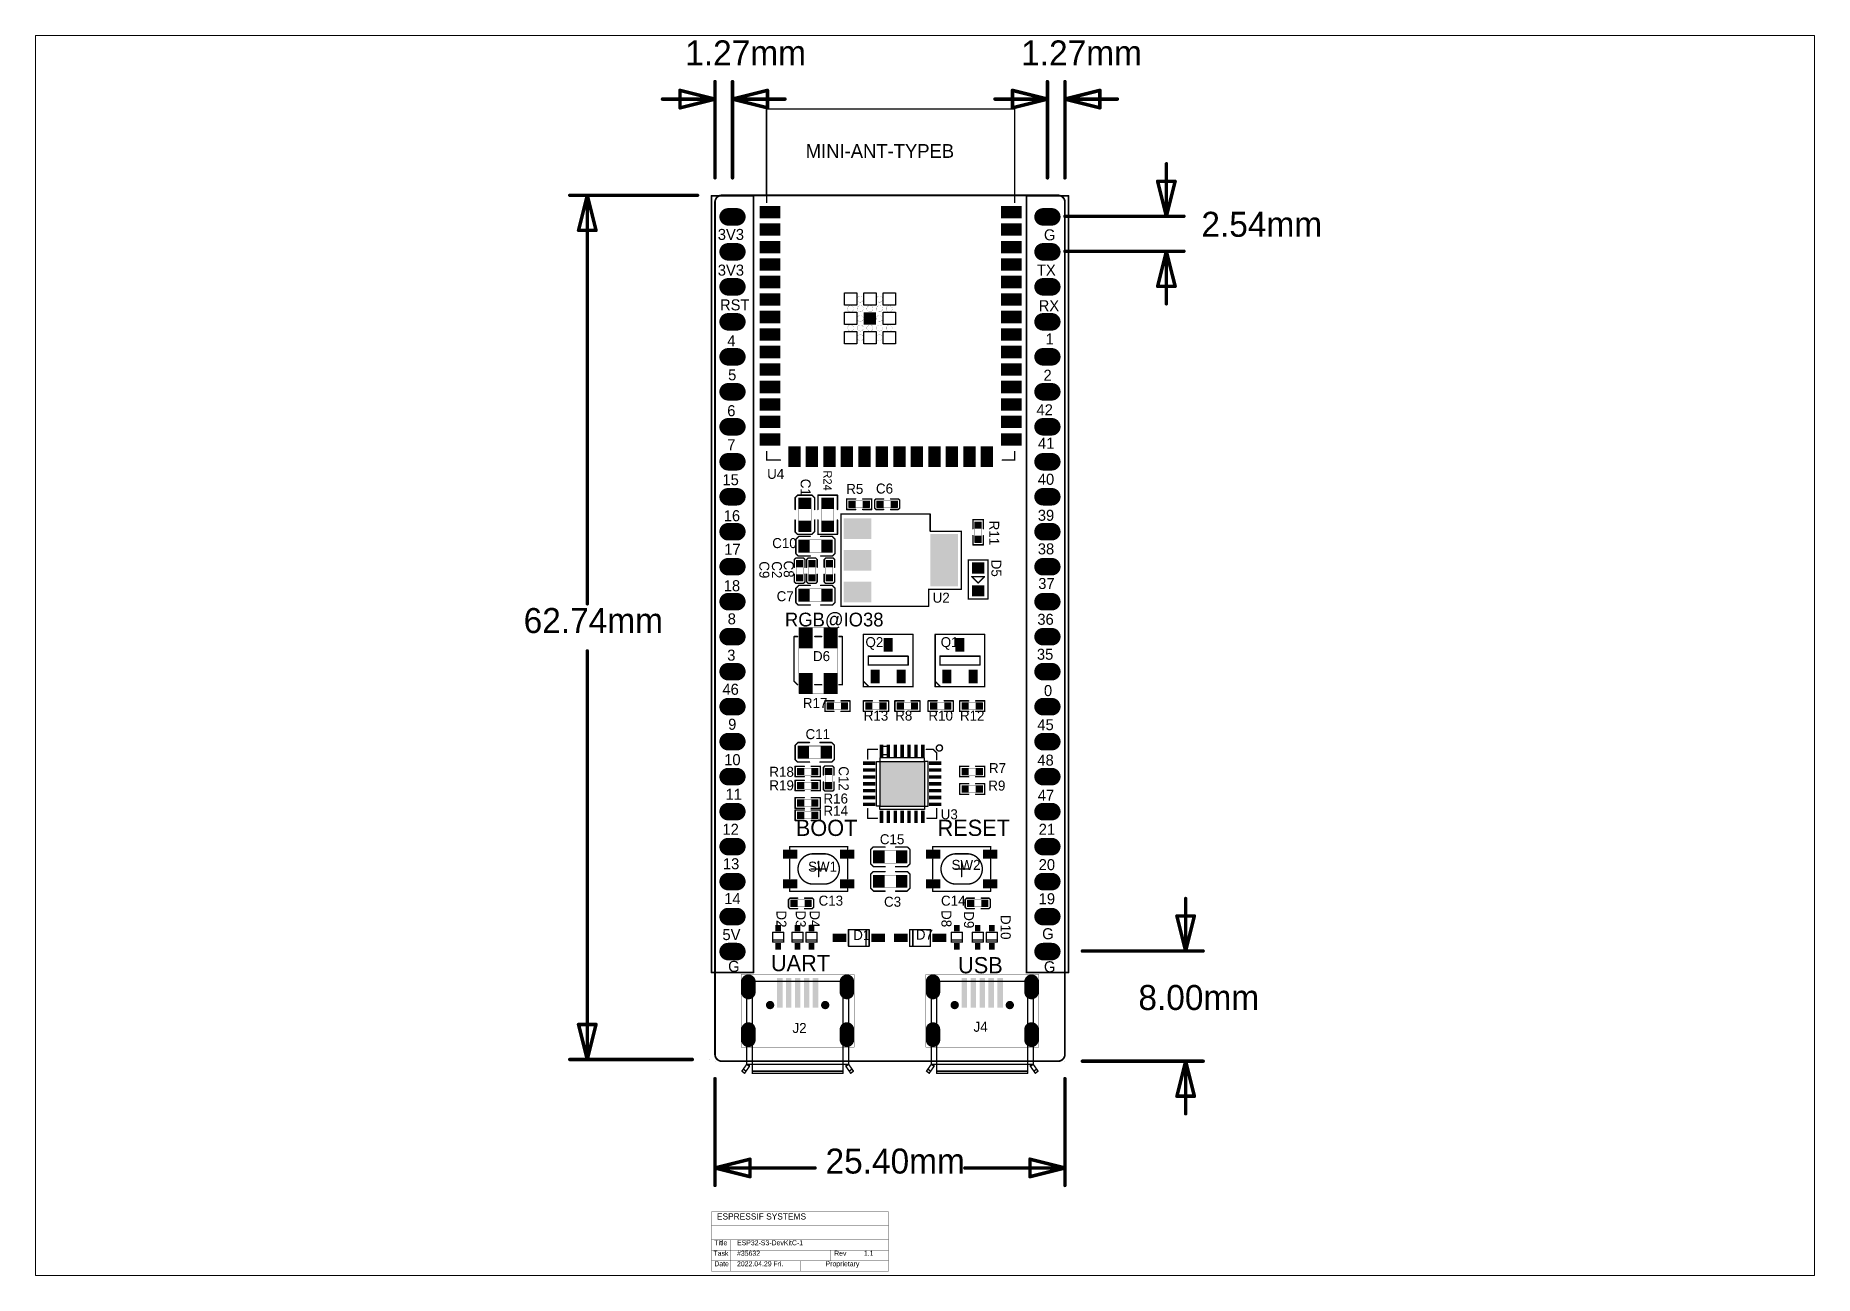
# Paper-space layout '布局1' of a CAD drawing. Extents: x 1.13 to 10.18, y 0.79 to 7.09.
# The model-space entities are those that its viewports show. They can reach past a viewport. Long polylines and large blocks are cut down to what shows.
import ezdxf
from ezdxf.enums import TextEntityAlignment as Align

# ---------------------------------------------------------------- set-up
doc = ezdxf.new("R2010")
doc.units = 0
doc.header["$MEASUREMENT"] = 0
for name, color, linetype in [('2DLINES_1', 5, 'Continuous'), ('BOARD_OUTLINE', 1, 'Continuous'), ('DRILLHOLE', 14, 'Continuous'), ('LAYER_125', 3, 'Continuous'), ('LAYNR3', 4, 'Continuous'), ('LAYNR8', 9, 'Continuous'), ('PADLAYER_TOP', 7, 'Continuous'), ('PLACEMENT_OUTLINE_BOTTOM', 10, 'Continuous'), ('PLACEMENT_OUTLINE_TOP', 6, 'Continuous'), ('TEXT_1', 8, 'Continuous'), ('TOOL_BOT', 11, 'Continuous'), ('TOOL_TOP', 15, 'Continuous'), ('TOP', 2, 'Continuous')]:
    doc.layers.add(name, color=color, linetype=linetype)

psp = doc.layouts.new('布局1')

msp = doc.modelspace()

# ---------------------------------------------------------------- texts
at = {"layer": 'LAYER_125'}
for s, height, p in [('1.27mm', 1.814296, (-2.159, 71.755)), ('1.27mm', 1.814296, (22.225, 71.75)), ('2.54mm', 1.814296, (35.306, 59.309)), ('62.74mm', 1.814296, (-13.88918, 30.5435)), ('8.00mm', 1.814296, (30.734, 3.175)), ('25.40mm', 1.814296, (8.02409, -8.6995)), ('ESPRESSIF SYSTEMS', 0.453574, (0.13972, -11.62976)), ('Task', 0.362859, (-0.11428, -14.23326)), ('Title', 0.362859, (-0.05078, -13.47126)), ('#35632', 0.362859, (1.60022, -14.23326)), ('ESP32-S3-DevKitC-1', 0.362859, (1.60022, -13.47126)), ('Rev', 0.362859, (8.64872, -14.23326)), ('1.1', 0.362859, (10.80772, -14.23326)), ('Date', 0.362859, (-0.05078, -14.99526)), ('2022.04.29 Fri.', 0.362859, (1.60022, -14.99526)), ('Proprietary', 0.362859, (8.028, -14.99526))]:
    msp.add_text(s, height=height, dxfattribs=at).set_placement(p, align=Align.BOTTOM_LEFT)
at = {"layer": 'LAYNR3'}
for s, height, p in [('MINI-ANT-TYPEB', 1, (6.58548, 65.28358)), ('3V3', 0.8, (0.20278, 59.38568)), ('G', 0.8, (23.87636, 59.35397)), ('3V3', 0.8, (0.20278, 56.79488)), ('TX', 0.8, (23.368, 56.79499)), ('RST', 0.8, (0.36205, 54.27266)), ('RX', 0.8, (23.49537, 54.20912)), ('4', 0.8, (0.889, 51.66898)), ('1', 0.8, (24.00373, 51.79642)), ('5', 0.8, (0.95271, 49.19266)), ('2', 0.8, (23.84452, 49.16095)), ('6', 0.8, (0.889, 46.58898)), ('42', 0.8, (23.33579, 46.65277)), ('41', 0.8, (23.44406, 44.22106)), ('7', 0.8, (0.889, 44.11909)), ('15', 0.8, (0.53944, 41.57909)), ('40', 0.8, (23.43129, 41.61093)), ('C6', 0.725718, (11.684, 40.9956)), ('39', 0.8, (23.43129, 38.99438)), ('16', 0.8, (0.635, 38.96387)), ('17', 0.8, (0.66685, 36.52449)), ('38', 0.8, (23.43129, 36.55633)), ('18', 0.8, (0.635, 33.88254)), ('37', 0.8, (23.46323, 34.04298)), ('8', 0.8, (0.92085, 31.47633)), ('RGB@IO38', 1, (5.07738, 31.26456)), ('36', 0.8, (23.39944, 31.44449)), ('3', 0.8, (0.889, 28.84082)), ('35', 0.8, (23.36758, 28.90449)), ('46', 0.8, (0.53944, 26.36449)), ('0', 0.8, (23.87642, 26.26898)), ('9', 0.8, (0.95278, 23.82419)), ('R10', 0.725718, (15.494, 24.511)), ('45', 0.8, (23.39932, 23.79231)), ('10', 0.8, (0.66689, 21.25231)), ('48', 0.8, (23.39932, 21.22043)), ('R7', 0.725718, (19.8882, 20.701)), ('11', 0.8, (0.76257, 18.73771)), ('R19', 0.725718, (3.94654, 19.449)), ('R9', 0.725718, (19.8374, 19.431)), ('47', 0.8, (23.43122, 18.67396)), ('12', 0.8, (0.53932, 16.19771)), ('BOOT', 1.179293, (5.8674, 16)), ('RESET', 1.179293, (16.1544, 16.00149)), ('21', 0.8, (23.495, 16.19771)), ('C15', 0.725718, (11.9634, 15.53495)), ('13', 0.8, (0.57122, 13.69606)), ('20', 0.8, (23.495, 13.63231)), ('14', 0.8, (0.66689, 11.16254)), ('C13', 0.725718, (7.5184, 11.0776)), ('C3', 0.725718, (12.26897, 10.99769)), ('19', 0.8, (23.495, 11.15606)), ('5V', 0.8, (0.53932, 8.55231)), ('D7', 0.725718, (14.5796, 8.6106)), ('G', 0.8, (23.749, 8.61606)), ('G', 0.8, (0.95278, 6.2484)), ('UART', 1.179293, (4.05864, 6.18311)), ('USB', 1.179293, (17.64381, 6.02848)), ('G', 0.8, (23.87657, 6.21652))]:
    msp.add_text(s, height=height, dxfattribs=at).set_placement(p, align=Align.BOTTOM_LEFT)
for s, rotation, p in [('C1', 270.000002, (5.99833, 42.28535)), ('R5', 0.000039, (9.525, 40.9702)), ('R11', 270.000001, (19.685, 39.243)), ('C10', 0.000039, (4.1523, 37.03468)), ('C9', 270.000001, (2.99949, 36.2966)), ('C2', 270.000001, (3.9116, 36.2966)), ('C8', 270.000002, (4.7752, 36.3474)), ('C7', 0.000039, (4.47607, 33.17831)), ('U2', 359.999982, (15.7988, 33.0708)), ('D6', 359.999982, (7.112, 28.829)), ('Q2', 359.999983, (10.922, 29.845)), ('Q1', 359.999983, (16.383, 29.845)), ('R17', 0.000039, (6.3754, 25.4254)), ('R13', 0.000039, (10.795, 24.511)), ('R8', 0.000039, (13.081, 24.511)), ('R12', 0.000039, (17.78, 24.511)), ('C11', 0.000039, (6.57112, 23.16495)), ('R18', 0.000039, (3.94654, 20.43304)), ('C12', 270.000001, (8.763, 21.4122)), ('R16', 0.000039, (7.874, 18.4912)), ('R14', 0.000039, (7.874, 17.6022)), ('U3', 359.999982, (16.383, 17.3482)), ('SW1', 0.000039, (6.7564, 13.5476)), ('SW2', 0.000039, (17.1704, 13.6746)), ('C14', 0.000039, (16.40457, 11.07366)), ('D2', 270.000001, (4.2418, 10.9474)), ('D3', 270.000001, (5.6462, 10.9474)), ('D4', 270.000001, (6.6622, 10.9474)), ('D8', 270.000001, (16.22222, 10.97043)), ('D9', 270.000001, (17.8553, 10.88767)), ('D10', 270.000001, (20.5232, 10.6172)), ('D1', 0.000039, (10.033, 8.5852)), ('J4', 359.999983, (18.765, 1.91933))]:
    msp.add_text(s, height=0.725718, rotation=rotation, dxfattribs=at).set_placement(p, align=Align.BOTTOM_LEFT)
msp.add_text('D5', height=0.725718, rotation=270.000001, dxfattribs=at).set_placement((20.4216, 35.7886), align=Align.MIDDLE_CENTER)
at = {"layer": 'TEXT_1', "color": 4}
msp.add_text('U4', height=0.725718, dxfattribs=at).set_placement((3.7846, 42.0624), align=Align.BOTTOM_LEFT)
for s, height, rotation, p in [('R24', 0.6, 270.000002, (7.69527, 42.88898)), ('J2', 0.725718, 359.999983, (5.6246, 1.83313))]:
    msp.add_text(s, height=height, rotation=rotation, dxfattribs=at).set_placement(p, align=Align.BOTTOM_LEFT)

# ---------------------------------------------------------------- linework, layer by layer
at = {"layer": '2DLINES_1', "const_width": 0.1016}
for points in [[(3.75, 62.35), (3.75, 69.14)], [(3.75, 69.14), (21.75, 69.14)], [(21.75, 69.14), (21.75, 62.35)], [(3.75, 62.84), (21.75, 62.84)], [(3.75, 44.26), (3.75, 43.64)], [(21.75, 43.64), (21.75, 44.26)], [(3.75, 43.64), (4.74, 43.64)], [(20.85, 43.64), (21.75, 43.64)], [(5.8166, 40.9194), (5.9944, 41.0972)], [(5.8166, 40.0558), (5.8166, 40.9194)], [(5.9944, 41.0972), (7.0358, 41.0972)], [(7.0358, 41.0972), (7.239, 40.894)], [(7.239, 40.894), (7.239, 40.0558)], [(7.4676, 40.0558), (7.4676, 41.0972)], [(7.4676, 41.0972), (8.89, 41.0972)], [(8.89, 41.0972), (8.89, 40.0558)], [(9.5504, 40.0558), (9.5504, 40.8178)], [(9.5504, 40.8178), (10.2108, 40.8178)], [(10.2108, 40.0558), (9.5504, 40.0558)], [(11.3792, 40.8178), (10.7188, 40.8178)], [(10.7188, 40.0558), (11.3792, 40.0558)], [(11.3792, 40.0558), (11.3792, 40.8178)], [(11.684, 40.8178), (11.5824, 40.7162)], [(11.5824, 40.7162), (11.5824, 40.1574)], [(11.5824, 40.1574), (11.684, 40.0558)], [(12.2428, 40.8178), (11.684, 40.8178)], [(11.684, 40.0558), (12.2428, 40.0558)], [(12.7508, 40.8178), (13.3096, 40.8178)], [(13.3063, 40.0558), (12.7508, 40.0558)], [(13.4112, 40.1607), (13.3063, 40.0558)], [(13.3096, 40.8178), (13.4112, 40.71645)], [(13.4112, 40.71645), (13.4112, 40.1607)], [(5.8166, 39.2938), (5.8166, 38.4302)], [(7.239, 38.4556), (7.239, 39.2938)], [(7.4676, 39.2938), (7.4676, 38.2524)], [(8.89, 38.2524), (8.89, 39.2938)], [(15.6168, 39.7228), (9.1378, 39.7228)], [(9.1378, 39.7228), (9.1378, 33.0228)], [(15.6168, 38.47947), (15.6168, 39.7228)], [(19.4818, 39.3192), (18.7198, 39.3192)], [(18.7198, 39.3192), (18.7198, 38.6588)], [(19.4818, 38.6588), (19.4818, 39.3192)], [(5.8166, 38.4302), (5.9944, 38.2524)], [(5.8674, 37.8968), (6.0706, 38.1)], [(5.8674, 36.8554), (5.8674, 37.8968)], [(5.9944, 38.2524), (7.0358, 38.2524)], [(6.0706, 38.1), (6.9088, 38.1)], [(7.0358, 38.2524), (7.239, 38.4556)], [(7.4676, 38.2524), (8.89, 38.2524)], [(8.509, 38.1), (7.6708, 38.1)], [(8.7122, 37.8968), (8.509, 38.1)], [(8.7122, 36.8554), (8.7122, 37.8968)], [(17.8878, 38.47947), (15.6168, 38.47947)], [(17.8878, 34.26613), (17.8878, 38.47947)], [(18.7198, 37.4904), (18.7198, 38.1508)], [(19.4818, 37.4904), (18.7198, 37.4904)], [(19.4818, 38.1508), (19.4818, 37.4904)], [(5.8674, 36.5252), (5.7658, 36.4236)], [(5.7658, 36.4236), (5.7658, 35.8648)], [(6.0452, 36.6776), (5.8674, 36.8554)], [(6.4262, 36.5252), (5.8674, 36.5252)], [(6.9088, 36.6776), (6.0452, 36.6776)], [(6.5278, 36.4236), (6.4262, 36.5252)], [(6.5278, 35.8648), (6.5278, 36.4236)], [(6.7564, 36.5252), (6.6548, 36.4236)], [(6.6548, 36.4236), (6.6548, 35.8648)], [(7.3152, 36.5252), (6.7564, 36.5252)], [(7.4168, 36.4236), (7.3152, 36.5252)], [(7.4168, 35.8648), (7.4168, 36.4236)], [(7.6708, 36.6776), (8.5344, 36.6776)], [(7.9248, 36.4236), (8.02615, 36.5252)], [(7.9248, 35.8648), (7.9248, 36.4236)], [(8.02615, 36.5252), (8.5819, 36.5252)], [(8.5344, 36.6776), (8.7122, 36.8554)], [(8.5819, 36.5252), (8.6868, 36.4203)], [(8.6868, 36.4203), (8.6868, 35.8648)], [(18.3896, 33.5534), (18.3896, 36.3982)], [(18.3896, 36.3982), (19.812, 36.3982)], [(19.812, 36.3982), (19.812, 33.5534)], [(5.7658, 34.8013), (5.7658, 35.3568)], [(6.5278, 35.3568), (6.5278, 34.798)], [(6.6548, 34.8013), (6.6548, 35.3568)], [(7.4168, 35.3568), (7.4168, 34.798)], [(7.9248, 35.3568), (7.9248, 34.798)], [(8.6868, 34.798), (8.6868, 35.3568)], [(19.558, 35.179), (18.6436, 35.179)], [(18.6436, 35.179), (19.1008, 34.7218)], [(19.1008, 34.7218), (19.558, 35.179)], [(5.8707, 34.6964), (5.7658, 34.8013)], [(5.8674, 34.3408), (6.0706, 34.544)], [(5.8674, 33.2994), (5.8674, 34.3408)], [(6.42645, 34.6964), (5.8707, 34.6964)], [(6.0706, 34.544), (6.9088, 34.544)], [(6.5278, 34.798), (6.42645, 34.6964)], [(6.7597, 34.6964), (6.6548, 34.8013)], [(7.31545, 34.6964), (6.7597, 34.6964)], [(7.4168, 34.798), (7.31545, 34.6964)], [(8.509, 34.544), (7.6708, 34.544)], [(7.9248, 34.798), (8.0264, 34.6964)], [(8.0264, 34.6964), (8.5852, 34.6964)], [(8.7122, 34.3408), (8.509, 34.544)], [(8.5852, 34.6964), (8.6868, 34.798)], [(8.7122, 33.2994), (8.7122, 34.3408)], [(15.50047, 33.0228), (15.50047, 34.26613)], [(15.50047, 34.26613), (17.8878, 34.26613)], [(19.812, 33.5534), (18.3896, 33.5534)], [(6.0452, 33.1216), (5.8674, 33.2994)], [(6.9088, 33.1216), (6.0452, 33.1216)], [(7.6708, 33.1216), (8.5344, 33.1216)], [(8.5344, 33.1216), (8.7122, 33.2994)], [(9.1378, 33.0228), (15.50047, 33.0228)], [(14.373, 30.983), (10.773, 30.983)], [(10.773, 30.983), (10.773, 27.183)], [(10.773, 27.183), (10.773, 30.983)], [(10.773, 30.983), (14.373, 30.983)], [(14.373, 27.183), (14.373, 30.983)], [(14.373, 30.983), (14.373, 27.183)], [(19.58, 30.983), (15.98, 30.983)], [(15.98, 30.983), (15.98, 27.183)], [(15.98, 27.183), (15.98, 30.983)], [(15.98, 30.983), (19.58, 30.983)], [(19.58, 27.183), (19.58, 30.983)], [(19.58, 30.983), (19.58, 27.183)], [(5.743, 27.583), (5.743, 30.833)], [(5.743, 30.833), (5.993, 30.833)], [(7.743, 30.833), (7.243, 30.833)], [(8.993, 30.833), (9.243, 30.833)], [(9.243, 30.833), (9.243, 27.333)], [(14.023, 29.408), (11.123, 29.408)], [(11.123, 29.408), (11.123, 28.758)], [(11.123, 28.758), (14.023, 28.758)], [(14.023, 28.758), (14.023, 29.408)], [(19.23, 29.408), (16.33, 29.408)], [(16.33, 29.408), (16.33, 28.758)], [(16.33, 28.758), (19.23, 28.758)], [(19.23, 28.758), (19.23, 29.408)], [(5.993, 27.333), (5.743, 27.583)], [(7.743, 27.333), (7.243, 27.333)], [(9.243, 27.333), (8.993, 27.333)], [(10.773, 27.183), (14.373, 27.183)], [(14.373, 27.183), (10.773, 27.183)], [(11.15822, 27.1907), (10.77722, 27.5717)], [(15.98, 27.183), (19.58, 27.183)], [(19.58, 27.183), (15.98, 27.183)], [(16.36522, 27.1907), (15.98422, 27.5717)], [(7.9756, 25.4), (7.9756, 26.162)], [(7.9756, 26.162), (8.636, 26.162)], [(9.8044, 26.162), (9.144, 26.162)], [(9.8044, 25.4), (9.8044, 26.162)], [(10.7696, 25.4), (10.7696, 26.162)], [(10.7696, 26.162), (11.43, 26.162)], [(12.5984, 26.162), (11.938, 26.162)], [(12.5984, 25.4), (12.5984, 26.162)], [(13.0556, 25.4), (13.0556, 26.162)], [(13.0556, 26.162), (13.716, 26.162)], [(14.8844, 26.162), (14.224, 26.162)], [(14.8844, 25.4), (14.8844, 26.162)], [(16.129, 26.162), (15.4686, 26.162)], [(15.4686, 26.162), (15.4686, 25.4)], [(16.637, 26.162), (17.2974, 26.162)], [(17.2974, 26.162), (17.2974, 25.4)], [(17.7546, 25.4), (17.7546, 26.162)], [(17.7546, 26.162), (18.415, 26.162)], [(19.5834, 26.162), (18.923, 26.162)], [(19.5834, 25.4), (19.5834, 26.162)], [(8.636, 25.4), (7.9756, 25.4)], [(9.144, 25.4), (9.8044, 25.4)], [(11.43, 25.4), (10.7696, 25.4)], [(11.938, 25.4), (12.5984, 25.4)], [(13.716, 25.4), (13.0556, 25.4)], [(14.224, 25.4), (14.8844, 25.4)], [(15.4686, 25.4), (16.129, 25.4)], [(17.2974, 25.4), (16.637, 25.4)], [(18.415, 25.4), (17.7546, 25.4)], [(18.923, 25.4), (19.5834, 25.4)], [(5.8166, 22.9362), (6.0198, 23.1394)], [(5.8166, 21.8948), (5.8166, 22.9362)], [(6.0198, 23.1394), (6.858, 23.1394)], [(8.4582, 23.1394), (7.62, 23.1394)], [(8.6614, 22.9362), (8.4582, 23.1394)], [(8.6614, 21.8948), (8.6614, 22.9362)], [(11.789, 22.6422), (11.089, 22.6422)], [(11.089, 22.6422), (11.089, 21.9422)], [(15.839, 22.6422), (15.339, 22.6422)], [(16.089, 22.3922), (15.839, 22.6422)], [(16.089, 21.8922), (16.089, 22.3922)], [(5.9944, 21.717), (5.8166, 21.8948)], [(5.8166, 20.6502), (5.8166, 21.4122)], [(5.8166, 21.4122), (6.477, 21.4122)], [(6.477, 20.6502), (5.8166, 20.6502)], [(6.858, 21.717), (5.9944, 21.717)], [(7.6454, 21.4122), (6.985, 21.4122)], [(6.985, 20.6502), (7.6454, 20.6502)], [(7.62, 21.717), (8.4836, 21.717)], [(7.6454, 20.6502), (7.6454, 21.4122)], [(7.9756, 21.4376), (7.874, 21.336)], [(7.874, 21.336), (7.874, 20.7772)], [(8.5344, 21.4376), (7.9756, 21.4376)], [(8.4836, 21.717), (8.6614, 21.8948)], [(8.636, 21.336), (8.5344, 21.4376)], [(8.636, 20.7772), (8.636, 21.336)], [(18.415, 21.4122), (17.7546, 21.4122)], [(17.7546, 21.4122), (17.7546, 20.6502)], [(17.7546, 20.6502), (18.415, 20.6502)], [(18.923, 21.4122), (19.5834, 21.4122)], [(19.5834, 20.6502), (18.923, 20.6502)], [(19.5834, 21.4122), (19.5834, 20.6502)], [(6.477, 20.3962), (5.8166, 20.3962)], [(5.8166, 20.3962), (5.8166, 19.6342)], [(5.8166, 19.6342), (6.477, 19.6342)], [(6.985, 20.3962), (7.6454, 20.3962)], [(7.6454, 19.6342), (6.985, 19.6342)], [(7.6454, 20.3962), (7.6454, 19.6342)], [(7.874, 19.7137), (7.874, 20.2692)], [(7.9789, 19.6088), (7.874, 19.7137)], [(8.53465, 19.6088), (7.9789, 19.6088)], [(8.636, 19.7104), (8.53465, 19.6088)], [(8.636, 20.2692), (8.636, 19.7104)], [(18.415, 20.1422), (17.7546, 20.1422)], [(17.7546, 20.1422), (17.7546, 19.3802)], [(17.7546, 19.3802), (18.415, 19.3802)], [(18.923, 20.1422), (19.5834, 20.1422)], [(19.5834, 19.3802), (18.923, 19.3802)], [(19.5834, 20.1422), (19.5834, 19.3802)], [(5.8166, 18.3642), (5.8166, 19.1262)], [(5.8166, 19.1262), (6.477, 19.1262)], [(6.477, 18.3642), (5.8166, 18.3642)], [(5.8166, 17.4752), (5.8166, 18.2372)], [(5.8166, 18.2372), (6.477, 18.2372)], [(7.6454, 19.1262), (6.985, 19.1262)], [(6.985, 18.3642), (7.6454, 18.3642)], [(7.6454, 18.2372), (6.985, 18.2372)], [(7.6454, 18.3642), (7.6454, 19.1262)], [(7.6454, 17.4752), (7.6454, 18.2372)], [(11.089, 17.6422), (11.089, 18.3422)], [(16.089, 17.6422), (16.089, 18.3422)], [(6.477, 17.4752), (5.8166, 17.4752)], [(6.985, 17.4752), (7.6454, 17.4752)], [(11.789, 17.6422), (11.089, 17.6422)], [(15.389, 17.6422), (16.089, 17.6422)], [(9.6254, 15.5836), (5.4254, 15.5836)], [(5.4254, 15.4086), (5.4254, 15.5836)], [(9.6254, 15.4086), (9.6254, 15.5836)], [(11.4808, 15.5448), (11.303, 15.367)], [(12.3444, 15.5448), (11.4808, 15.5448)], [(13.1064, 15.5448), (13.97, 15.5448)], [(13.97, 15.5448), (14.1478, 15.367)], [(20.0054, 15.5836), (15.8054, 15.5836)], [(15.8054, 15.4086), (15.8054, 15.5836)], [(20.0054, 15.4086), (20.0054, 15.5836)], [(5.4254, 14.6586), (5.4254, 13.2586)], [(7.5254, 13.4086), (7.5254, 14.5086)], [(9.6254, 13.2586), (9.6254, 14.6586)], [(11.303, 15.367), (11.303, 14.3256)], [(11.303, 14.3256), (11.5062, 14.1224)], [(14.1478, 14.3256), (13.9446, 14.1224)], [(14.1478, 15.367), (14.1478, 14.3256)], [(15.8054, 14.6586), (15.8054, 13.2586)], [(17.9054, 13.4086), (17.9054, 14.5086)], [(20.0054, 13.2586), (20.0054, 14.6586)], [(8.0754, 13.9586), (6.9754, 13.9586)], [(11.4808, 13.7698), (11.303, 13.592)], [(11.303, 13.592), (11.303, 12.5506)], [(12.3444, 13.7698), (11.4808, 13.7698)], [(11.5062, 14.1224), (12.3444, 14.1224)], [(13.9446, 14.1224), (13.1064, 14.1224)], [(13.1064, 13.7698), (13.97, 13.7698)], [(13.97, 13.7698), (14.1478, 13.592)], [(14.1478, 13.592), (14.1478, 12.5506)], [(18.4554, 13.9586), (17.3554, 13.9586)], [(5.4356, 11.8396), (5.334, 11.738)], [(5.334, 11.738), (5.334, 11.1792)], [(5.4254, 12.3336), (5.4254, 12.5086)], [(5.4254, 12.3336), (9.6254, 12.3336)], [(5.9944, 11.8396), (5.4356, 11.8396)], [(6.5024, 11.8396), (7.0612, 11.8396)], [(7.0612, 11.8396), (7.1628, 11.73825)], [(7.1628, 11.73825), (7.1628, 11.1825)], [(9.6254, 12.3336), (9.6254, 12.5086)], [(11.303, 12.5506), (11.5062, 12.3474)], [(11.5062, 12.3474), (12.3444, 12.3474)], [(13.9446, 12.3474), (13.1064, 12.3474)], [(14.1478, 12.5506), (13.9446, 12.3474)], [(15.8054, 12.3336), (15.8054, 12.5086)], [(15.8054, 12.3336), (20.0054, 12.3336)], [(18.161, 11.7347), (18.2659, 11.8396)], [(18.161, 11.17895), (18.161, 11.7347)], [(18.2659, 11.8396), (18.8214, 11.8396)], [(19.8882, 11.8396), (19.3294, 11.8396)], [(19.9898, 11.738), (19.8882, 11.8396)], [(19.9898, 11.1792), (19.9898, 11.738)], [(20.0054, 12.3336), (20.0054, 12.5086)], [(5.334, 11.1792), (5.4356, 11.0776)], [(5.4356, 11.0776), (5.9944, 11.0776)], [(7.0579, 11.0776), (6.5024, 11.0776)], [(7.1628, 11.1825), (7.0579, 11.0776)], [(18.2626, 11.0776), (18.161, 11.17895)], [(18.8214, 11.0776), (18.2626, 11.0776)], [(19.3294, 11.0776), (19.8882, 11.0776)], [(19.8882, 11.0776), (19.9898, 11.1792)], [(4.19, 9.35), (4.99, 9.35)], [(4.19, 8.65), (4.19, 9.35)], [(4.99, 9.35), (4.99, 8.65)], [(5.5944, 9.35), (6.3944, 9.35)], [(5.5944, 8.65), (5.5944, 9.35)], [(6.3944, 9.35), (6.3944, 8.65)], [(6.6104, 9.35), (7.4104, 9.35)], [(6.6104, 8.65), (6.6104, 9.35)], [(7.4104, 9.35), (7.4104, 8.65)], [(9.6894, 8.35), (9.6894, 9.55)], [(9.6894, 9.55), (11.1894, 9.55)], [(10.9644, 8.35), (10.9644, 9.55)], [(11.1894, 9.55), (11.1894, 8.35)], [(14.1344, 9.55), (15.6344, 9.55)], [(14.1344, 8.35), (14.1344, 9.55)], [(14.3594, 9.55), (14.3594, 8.35)], [(15.6344, 9.55), (15.6344, 8.35)], [(17.15, 9.35), (17.95, 9.35)], [(17.15, 8.65), (17.15, 9.35)], [(17.95, 9.35), (17.95, 8.65)], [(18.67, 9.35), (19.47, 9.35)], [(18.67, 8.65), (18.67, 9.35)], [(19.47, 9.35), (19.47, 8.65)], [(19.69, 9.35), (20.49, 9.35)], [(19.69, 8.65), (19.69, 9.35)], [(20.49, 9.35), (20.49, 8.65)], [(4.99, 8.8), (4.19, 8.8)], [(4.99, 8.65), (4.19, 8.65)], [(6.3944, 8.8), (5.5944, 8.8)], [(6.3944, 8.65), (5.5944, 8.65)], [(7.4104, 8.8), (6.6104, 8.8)], [(7.4104, 8.65), (6.6104, 8.65)], [(11.1894, 8.35), (9.6894, 8.35)], [(15.6344, 8.35), (14.1344, 8.35)], [(17.95, 8.8), (17.15, 8.8)], [(17.95, 8.65), (17.15, 8.65)], [(19.47, 8.8), (18.67, 8.8)], [(19.47, 8.65), (18.67, 8.65)], [(20.49, 8.8), (19.69, 8.8)], [(20.49, 8.65), (19.69, 8.65)], [(2.3, 5.79733), (9.7, 5.79733)], [(2.3, -0.22267), (2.3, 5.79733)], [(2.7, 5.79733), (2.7, -0.22267)], [(9.3, -0.22267), (9.3, 5.79733)], [(9.7, -0.22267), (9.7, 5.79733)], [(15.7, 5.79733), (23.1, 5.79733)], [(15.7, -0.22267), (15.7, 5.79733)], [(16.1, 5.79733), (16.1, -0.22267)], [(22.7, -0.22267), (22.7, 5.79733)], [(23.1, -0.22267), (23.1, 5.79733)], [(2.3, -0.22267), (1.95, -0.72267)], [(1.95, -0.72267), (2.15, -0.87267)], [(2.055, -0.57267), (2.255, -0.72267)], [(2.15, -0.87267), (2.5, -0.37267)], [(2.7, -0.22267), (2.3, -0.22267)], [(9.7, -0.22267), (2.3, -0.22267)], [(2.3, -0.22267), (2.5, -0.37267)], [(2.5, -0.37267), (2.5, -0.22267)], [(2.7, -0.22267), (2.7, -0.87267)], [(2.7, -0.72267), (9.3, -0.72267)], [(9.3, -0.87267), (2.7, -0.87267)], [(9.3, -0.22267), (9.3, -0.87267)], [(9.5, -0.37267), (9.5, -0.22267)], [(9.5, -0.37267), (9.7, -0.22267)], [(9.85, -0.87267), (9.5, -0.37267)], [(9.7, -0.22267), (10.05, -0.72267)], [(9.745, -0.72267), (9.945, -0.57267)], [(10.05, -0.72267), (9.85, -0.87267)], [(15.7, -0.22267), (15.35, -0.72267)], [(15.35, -0.72267), (15.55, -0.87267)], [(15.455, -0.57267), (15.655, -0.72267)], [(15.55, -0.87267), (15.9, -0.37267)], [(16.1, -0.22267), (15.7, -0.22267)], [(23.1, -0.22267), (15.7, -0.22267)], [(15.7, -0.22267), (15.9, -0.37267)], [(15.9, -0.37267), (15.9, -0.22267)], [(16.1, -0.22267), (16.1, -0.87267)], [(16.1, -0.72267), (22.7, -0.72267)], [(22.7, -0.87267), (16.1, -0.87267)], [(22.7, -0.22267), (22.7, -0.87267)], [(22.9, -0.37267), (22.9, -0.22267)], [(22.9, -0.37267), (23.1, -0.22267)], [(23.25, -0.87267), (22.9, -0.37267)], [(23.1, -0.22267), (23.45, -0.72267)], [(23.145, -0.72267), (23.345, -0.57267)], [(23.45, -0.72267), (23.25, -0.87267)]]:
    msp.add_lwpolyline(points, dxfattribs=at)
at = {"layer": '2DLINES_1', "const_width": 0.0508}
for points in [[(3.7246, 69.14, 1), (3.7754, 69.14, 1)], [(3.7246, 69.14, 1), (3.7754, 69.14, 1)], [(21.7246, 69.14, 1), (21.7754, 69.14, 1)], [(21.7246, 69.14, 1), (21.7754, 69.14, 1)], [(3.7246, 62.84, 1), (3.7754, 62.84, 1)], [(3.7246, 62.35, 1), (3.7754, 62.35, 1)], [(21.7246, 62.84, 1), (21.7754, 62.84, 1)], [(21.7246, 62.35, 1), (21.7754, 62.35, 1)], [(3.7246, 44.26, 1), (3.7754, 44.26, 1)], [(21.7246, 44.26, 1), (21.7754, 44.26, 1)], [(3.7246, 43.64, 1), (3.7754, 43.64, 1)], [(3.7246, 43.64, 1), (3.7754, 43.64, 1)], [(4.7146, 43.64, 1), (4.7654, 43.64, 1)], [(20.8246, 43.64, 1), (20.8754, 43.64, 1)], [(21.7246, 43.64, 1), (21.7754, 43.64, 1)], [(21.7246, 43.64, 1), (21.7754, 43.64, 1)], [(5.7912, 40.9194, 1), (5.842, 40.9194, 1)], [(5.7912, 40.9194, 1), (5.842, 40.9194, 1)], [(5.7912, 40.0558, 1), (5.842, 40.0558, 1)], [(5.969, 41.0972, 1), (6.0198, 41.0972, 1)], [(5.969, 41.0972, 1), (6.0198, 41.0972, 1)], [(7.0104, 41.0972, 1), (7.0612, 41.0972, 1)], [(7.0104, 41.0972, 1), (7.0612, 41.0972, 1)], [(7.2136, 40.894, 1), (7.2644, 40.894, 1)], [(7.2136, 40.894, 1), (7.2644, 40.894, 1)], [(7.2136, 40.0558, 1), (7.2644, 40.0558, 1)], [(7.4422, 41.0972, 1), (7.493, 41.0972, 1)], [(7.4422, 41.0972, 1), (7.493, 41.0972, 1)], [(7.4422, 40.0558, 1), (7.493, 40.0558, 1)], [(8.8646, 41.0972, 1), (8.9154, 41.0972, 1)], [(8.8646, 41.0972, 1), (8.9154, 41.0972, 1)], [(8.8646, 40.0558, 1), (8.9154, 40.0558, 1)], [(9.525, 40.8178, 1), (9.5758, 40.8178, 1)], [(9.525, 40.8178, 1), (9.5758, 40.8178, 1)], [(9.525, 40.0558, 1), (9.5758, 40.0558, 1)], [(9.525, 40.0558, 1), (9.5758, 40.0558, 1)], [(10.1854, 40.8178, 1), (10.2362, 40.8178, 1)], [(10.1854, 40.0558, 1), (10.2362, 40.0558, 1)], [(10.6934, 40.8178, 1), (10.7442, 40.8178, 1)], [(10.6934, 40.0558, 1), (10.7442, 40.0558, 1)], [(11.3538, 40.8178, 1), (11.4046, 40.8178, 1)], [(11.3538, 40.8178, 1), (11.4046, 40.8178, 1)], [(11.3538, 40.0558, 1), (11.4046, 40.0558, 1)], [(11.3538, 40.0558, 1), (11.4046, 40.0558, 1)], [(11.557, 40.7162, 1), (11.6078, 40.7162, 1)], [(11.557, 40.7162, 1), (11.6078, 40.7162, 1)], [(11.557, 40.1574, 1), (11.6078, 40.1574, 1)], [(11.557, 40.1574, 1), (11.6078, 40.1574, 1)], [(11.6586, 40.8178, 1), (11.7094, 40.8178, 1)], [(11.6586, 40.8178, 1), (11.7094, 40.8178, 1)], [(11.6586, 40.0558, 1), (11.7094, 40.0558, 1)], [(11.6586, 40.0558, 1), (11.7094, 40.0558, 1)], [(12.2174, 40.8178, 1), (12.2682, 40.8178, 1)], [(12.2174, 40.0558, 1), (12.2682, 40.0558, 1)], [(12.7254, 40.8178, 1), (12.7762, 40.8178, 1)], [(12.7254, 40.0558, 1), (12.7762, 40.0558, 1)], [(13.2809, 40.0558, 1), (13.3317, 40.0558, 1)], [(13.2809, 40.0558, 1), (13.3317, 40.0558, 1)], [(13.2842, 40.8178, 1), (13.335, 40.8178, 1)], [(13.2842, 40.8178, 1), (13.335, 40.8178, 1)], [(13.3858, 40.71645, 1), (13.4366, 40.71645, 1)], [(13.3858, 40.71645, 1), (13.4366, 40.71645, 1)], [(13.3858, 40.1607, 1), (13.4366, 40.1607, 1)], [(13.3858, 40.1607, 1), (13.4366, 40.1607, 1)], [(5.7912, 39.2938, 1), (5.842, 39.2938, 1)], [(7.2136, 39.2938, 1), (7.2644, 39.2938, 1)], [(7.4422, 39.2938, 1), (7.493, 39.2938, 1)], [(8.8646, 39.2938, 1), (8.9154, 39.2938, 1)], [(9.1124, 39.7228, 1), (9.1632, 39.7228, 1)], [(9.1124, 39.7228, 1), (9.1632, 39.7228, 1)], [(15.5914, 39.7228, 1), (15.6422, 39.7228, 1)], [(15.5914, 39.7228, 1), (15.6422, 39.7228, 1)], [(18.6944, 39.3192, 1), (18.7452, 39.3192, 1)], [(18.6944, 39.3192, 1), (18.7452, 39.3192, 1)], [(19.4564, 39.3192, 1), (19.5072, 39.3192, 1)], [(19.4564, 39.3192, 1), (19.5072, 39.3192, 1)], [(5.7912, 38.4302, 1), (5.842, 38.4302, 1)], [(5.7912, 38.4302, 1), (5.842, 38.4302, 1)], [(5.842, 37.8968, 1), (5.8928, 37.8968, 1)], [(5.842, 37.8968, 1), (5.8928, 37.8968, 1)], [(5.969, 38.2524, 1), (6.0198, 38.2524, 1)], [(5.969, 38.2524, 1), (6.0198, 38.2524, 1)], [(6.0452, 38.1, 1), (6.096, 38.1, 1)], [(6.0452, 38.1, 1), (6.096, 38.1, 1)], [(6.8834, 38.1, 1), (6.9342, 38.1, 1)], [(7.0104, 38.2524, 1), (7.0612, 38.2524, 1)], [(7.0104, 38.2524, 1), (7.0612, 38.2524, 1)], [(7.2136, 38.4556, 1), (7.2644, 38.4556, 1)], [(7.2136, 38.4556, 1), (7.2644, 38.4556, 1)], [(7.4422, 38.2524, 1), (7.493, 38.2524, 1)], [(7.4422, 38.2524, 1), (7.493, 38.2524, 1)], [(7.6454, 38.1, 1), (7.6962, 38.1, 1)], [(8.4836, 38.1, 1), (8.5344, 38.1, 1)], [(8.4836, 38.1, 1), (8.5344, 38.1, 1)], [(8.6868, 37.8968, 1), (8.7376, 37.8968, 1)], [(8.6868, 37.8968, 1), (8.7376, 37.8968, 1)], [(8.8646, 38.2524, 1), (8.9154, 38.2524, 1)], [(8.8646, 38.2524, 1), (8.9154, 38.2524, 1)], [(15.5914, 38.47947, 1), (15.6422, 38.47947, 1)], [(15.5914, 38.47947, 1), (15.6422, 38.47947, 1)], [(17.8624, 38.47947, 1), (17.9132, 38.47947, 1)], [(17.8624, 38.47947, 1), (17.9132, 38.47947, 1)], [(18.6944, 38.6588, 1), (18.7452, 38.6588, 1)], [(18.6944, 38.1508, 1), (18.7452, 38.1508, 1)], [(18.6944, 37.4904, 1), (18.7452, 37.4904, 1)], [(18.6944, 37.4904, 1), (18.7452, 37.4904, 1)], [(19.4564, 38.6588, 1), (19.5072, 38.6588, 1)], [(19.4564, 38.1508, 1), (19.5072, 38.1508, 1)], [(19.4564, 37.4904, 1), (19.5072, 37.4904, 1)], [(19.4564, 37.4904, 1), (19.5072, 37.4904, 1)], [(5.7404, 36.4236, 1), (5.7912, 36.4236, 1)], [(5.7404, 36.4236, 1), (5.7912, 36.4236, 1)], [(5.842, 36.8554, 1), (5.8928, 36.8554, 1)], [(5.842, 36.8554, 1), (5.8928, 36.8554, 1)], [(5.842, 36.5252, 1), (5.8928, 36.5252, 1)], [(5.842, 36.5252, 1), (5.8928, 36.5252, 1)], [(6.0198, 36.6776, 1), (6.0706, 36.6776, 1)], [(6.0198, 36.6776, 1), (6.0706, 36.6776, 1)], [(6.4008, 36.5252, 1), (6.4516, 36.5252, 1)], [(6.4008, 36.5252, 1), (6.4516, 36.5252, 1)], [(6.5024, 36.4236, 1), (6.5532, 36.4236, 1)], [(6.5024, 36.4236, 1), (6.5532, 36.4236, 1)], [(6.6294, 36.4236, 1), (6.6802, 36.4236, 1)], [(6.6294, 36.4236, 1), (6.6802, 36.4236, 1)], [(6.731, 36.5252, 1), (6.7818, 36.5252, 1)], [(6.731, 36.5252, 1), (6.7818, 36.5252, 1)], [(6.8834, 36.6776, 1), (6.9342, 36.6776, 1)], [(7.2898, 36.5252, 1), (7.3406, 36.5252, 1)], [(7.2898, 36.5252, 1), (7.3406, 36.5252, 1)], [(7.3914, 36.4236, 1), (7.4422, 36.4236, 1)], [(7.3914, 36.4236, 1), (7.4422, 36.4236, 1)], [(7.6454, 36.6776, 1), (7.6962, 36.6776, 1)], [(7.8994, 36.4236, 1), (7.9502, 36.4236, 1)], [(7.8994, 36.4236, 1), (7.9502, 36.4236, 1)], [(8.00075, 36.5252, 1), (8.05155, 36.5252, 1)], [(8.00075, 36.5252, 1), (8.05155, 36.5252, 1)], [(8.509, 36.6776, 1), (8.5598, 36.6776, 1)], [(8.509, 36.6776, 1), (8.5598, 36.6776, 1)], [(8.5565, 36.5252, 1), (8.6073, 36.5252, 1)], [(8.5565, 36.5252, 1), (8.6073, 36.5252, 1)], [(8.6614, 36.4203, 1), (8.7122, 36.4203, 1)], [(8.6614, 36.4203, 1), (8.7122, 36.4203, 1)], [(8.6868, 36.8554, 1), (8.7376, 36.8554, 1)], [(8.6868, 36.8554, 1), (8.7376, 36.8554, 1)], [(18.3642, 36.3982, 1), (18.415, 36.3982, 1)], [(18.3642, 36.3982, 1), (18.415, 36.3982, 1)], [(19.7866, 36.3982, 1), (19.8374, 36.3982, 1)], [(19.7866, 36.3982, 1), (19.8374, 36.3982, 1)], [(5.7404, 35.8648, 1), (5.7912, 35.8648, 1)], [(5.7404, 35.3568, 1), (5.7912, 35.3568, 1)], [(6.5024, 35.8648, 1), (6.5532, 35.8648, 1)], [(6.5024, 35.3568, 1), (6.5532, 35.3568, 1)], [(6.6294, 35.8648, 1), (6.6802, 35.8648, 1)], [(6.6294, 35.3568, 1), (6.6802, 35.3568, 1)], [(7.3914, 35.8648, 1), (7.4422, 35.8648, 1)], [(7.3914, 35.3568, 1), (7.4422, 35.3568, 1)], [(7.8994, 35.8648, 1), (7.9502, 35.8648, 1)], [(7.8994, 35.3568, 1), (7.9502, 35.3568, 1)], [(8.6614, 35.8648, 1), (8.7122, 35.8648, 1)], [(8.6614, 35.3568, 1), (8.7122, 35.3568, 1)], [(18.6182, 35.179, 1), (18.669, 35.179, 1)], [(18.6182, 35.179, 1), (18.669, 35.179, 1)], [(19.5326, 35.179, 1), (19.5834, 35.179, 1)], [(19.5326, 35.179, 1), (19.5834, 35.179, 1)], [(5.7404, 34.8013, 1), (5.7912, 34.8013, 1)], [(5.7404, 34.8013, 1), (5.7912, 34.8013, 1)], [(5.842, 34.3408, 1), (5.8928, 34.3408, 1)], [(5.842, 34.3408, 1), (5.8928, 34.3408, 1)], [(5.8453, 34.6964, 1), (5.8961, 34.6964, 1)], [(5.8453, 34.6964, 1), (5.8961, 34.6964, 1)], [(6.0452, 34.544, 1), (6.096, 34.544, 1)], [(6.0452, 34.544, 1), (6.096, 34.544, 1)], [(6.40105, 34.6964, 1), (6.45185, 34.6964, 1)], [(6.40105, 34.6964, 1), (6.45185, 34.6964, 1)], [(6.5024, 34.798, 1), (6.5532, 34.798, 1)], [(6.5024, 34.798, 1), (6.5532, 34.798, 1)], [(6.6294, 34.8013, 1), (6.6802, 34.8013, 1)], [(6.6294, 34.8013, 1), (6.6802, 34.8013, 1)], [(6.7343, 34.6964, 1), (6.7851, 34.6964, 1)], [(6.7343, 34.6964, 1), (6.7851, 34.6964, 1)], [(6.8834, 34.544, 1), (6.9342, 34.544, 1)], [(7.29005, 34.6964, 1), (7.34085, 34.6964, 1)], [(7.29005, 34.6964, 1), (7.34085, 34.6964, 1)], [(7.3914, 34.798, 1), (7.4422, 34.798, 1)], [(7.3914, 34.798, 1), (7.4422, 34.798, 1)], [(7.6454, 34.544, 1), (7.6962, 34.544, 1)], [(7.8994, 34.798, 1), (7.9502, 34.798, 1)], [(7.8994, 34.798, 1), (7.9502, 34.798, 1)], [(8.001, 34.6964, 1), (8.0518, 34.6964, 1)], [(8.001, 34.6964, 1), (8.0518, 34.6964, 1)], [(8.4836, 34.544, 1), (8.5344, 34.544, 1)], [(8.4836, 34.544, 1), (8.5344, 34.544, 1)], [(8.5598, 34.6964, 1), (8.6106, 34.6964, 1)], [(8.5598, 34.6964, 1), (8.6106, 34.6964, 1)], [(8.6614, 34.798, 1), (8.7122, 34.798, 1)], [(8.6614, 34.798, 1), (8.7122, 34.798, 1)], [(8.6868, 34.3408, 1), (8.7376, 34.3408, 1)], [(8.6868, 34.3408, 1), (8.7376, 34.3408, 1)], [(15.47507, 34.26613, 1), (15.52587, 34.26613, 1)], [(15.47507, 34.26613, 1), (15.52587, 34.26613, 1)], [(17.8624, 34.26613, 1), (17.9132, 34.26613, 1)], [(17.8624, 34.26613, 1), (17.9132, 34.26613, 1)], [(18.3642, 33.5534, 1), (18.415, 33.5534, 1)], [(18.3642, 33.5534, 1), (18.415, 33.5534, 1)], [(19.0754, 34.7218, 1), (19.1262, 34.7218, 1)], [(19.0754, 34.7218, 1), (19.1262, 34.7218, 1)], [(19.7866, 33.5534, 1), (19.8374, 33.5534, 1)], [(19.7866, 33.5534, 1), (19.8374, 33.5534, 1)], [(5.842, 33.2994, 1), (5.8928, 33.2994, 1)], [(5.842, 33.2994, 1), (5.8928, 33.2994, 1)], [(6.0198, 33.1216, 1), (6.0706, 33.1216, 1)], [(6.0198, 33.1216, 1), (6.0706, 33.1216, 1)], [(6.8834, 33.1216, 1), (6.9342, 33.1216, 1)], [(7.6454, 33.1216, 1), (7.6962, 33.1216, 1)], [(8.509, 33.1216, 1), (8.5598, 33.1216, 1)], [(8.509, 33.1216, 1), (8.5598, 33.1216, 1)], [(8.6868, 33.2994, 1), (8.7376, 33.2994, 1)], [(8.6868, 33.2994, 1), (8.7376, 33.2994, 1)], [(9.1124, 33.0228, 1), (9.1632, 33.0228, 1)], [(9.1124, 33.0228, 1), (9.1632, 33.0228, 1)], [(15.47507, 33.0228, 1), (15.52587, 33.0228, 1)], [(15.47507, 33.0228, 1), (15.52587, 33.0228, 1)], [(10.7476, 30.983, 1), (10.7984, 30.983, 1)], [(10.7476, 30.983, 1), (10.7984, 30.983, 1)], [(10.7476, 30.983, 1), (10.7984, 30.983, 1)], [(10.7476, 30.983, 1), (10.7984, 30.983, 1)], [(14.3476, 30.983, 1), (14.3984, 30.983, 1)], [(14.3476, 30.983, 1), (14.3984, 30.983, 1)], [(14.3476, 30.983, 1), (14.3984, 30.983, 1)], [(14.3476, 30.983, 1), (14.3984, 30.983, 1)], [(15.9546, 30.983, 1), (16.0054, 30.983, 1)], [(15.9546, 30.983, 1), (16.0054, 30.983, 1)], [(15.9546, 30.983, 1), (16.0054, 30.983, 1)], [(15.9546, 30.983, 1), (16.0054, 30.983, 1)], [(19.5546, 30.983, 1), (19.6054, 30.983, 1)], [(19.5546, 30.983, 1), (19.6054, 30.983, 1)], [(19.5546, 30.983, 1), (19.6054, 30.983, 1)], [(19.5546, 30.983, 1), (19.6054, 30.983, 1)], [(5.7176, 30.833, 1), (5.7684, 30.833, 1)], [(5.7176, 30.833, 1), (5.7684, 30.833, 1)], [(5.9676, 30.833, 1), (6.0184, 30.833, 1)], [(7.2176, 30.833, 1), (7.2684, 30.833, 1)], [(7.7176, 30.833, 1), (7.7684, 30.833, 1)], [(8.9676, 30.833, 1), (9.0184, 30.833, 1)], [(9.2176, 30.833, 1), (9.2684, 30.833, 1)], [(9.2176, 30.833, 1), (9.2684, 30.833, 1)], [(11.0976, 29.408, 1), (11.1484, 29.408, 1)], [(11.0976, 29.408, 1), (11.1484, 29.408, 1)], [(11.0976, 28.758, 1), (11.1484, 28.758, 1)], [(11.0976, 28.758, 1), (11.1484, 28.758, 1)], [(13.9976, 29.408, 1), (14.0484, 29.408, 1)], [(13.9976, 29.408, 1), (14.0484, 29.408, 1)], [(13.9976, 28.758, 1), (14.0484, 28.758, 1)], [(13.9976, 28.758, 1), (14.0484, 28.758, 1)], [(16.3046, 29.408, 1), (16.3554, 29.408, 1)], [(16.3046, 29.408, 1), (16.3554, 29.408, 1)], [(16.3046, 28.758, 1), (16.3554, 28.758, 1)], [(16.3046, 28.758, 1), (16.3554, 28.758, 1)], [(19.2046, 29.408, 1), (19.2554, 29.408, 1)], [(19.2046, 29.408, 1), (19.2554, 29.408, 1)], [(19.2046, 28.758, 1), (19.2554, 28.758, 1)], [(19.2046, 28.758, 1), (19.2554, 28.758, 1)], [(5.7176, 27.583, 1), (5.7684, 27.583, 1)], [(5.7176, 27.583, 1), (5.7684, 27.583, 1)], [(5.9676, 27.333, 1), (6.0184, 27.333, 1)], [(7.2176, 27.333, 1), (7.2684, 27.333, 1)], [(7.7176, 27.333, 1), (7.7684, 27.333, 1)], [(8.9676, 27.333, 1), (9.0184, 27.333, 1)], [(9.2176, 27.333, 1), (9.2684, 27.333, 1)], [(9.2176, 27.333, 1), (9.2684, 27.333, 1)], [(10.7476, 27.183, 1), (10.7984, 27.183, 1)], [(10.7476, 27.183, 1), (10.7984, 27.183, 1)], [(10.7476, 27.183, 1), (10.7984, 27.183, 1)], [(10.7476, 27.183, 1), (10.7984, 27.183, 1)], [(10.75182, 27.5717, 1), (10.80262, 27.5717, 1)], [(11.13282, 27.1907, 1), (11.18362, 27.1907, 1)], [(14.3476, 27.183, 1), (14.3984, 27.183, 1)], [(14.3476, 27.183, 1), (14.3984, 27.183, 1)], [(14.3476, 27.183, 1), (14.3984, 27.183, 1)], [(14.3476, 27.183, 1), (14.3984, 27.183, 1)], [(15.9546, 27.183, 1), (16.0054, 27.183, 1)], [(15.9546, 27.183, 1), (16.0054, 27.183, 1)], [(15.9546, 27.183, 1), (16.0054, 27.183, 1)], [(15.9546, 27.183, 1), (16.0054, 27.183, 1)], [(15.95882, 27.5717, 1), (16.00962, 27.5717, 1)], [(16.33982, 27.1907, 1), (16.39062, 27.1907, 1)], [(19.5546, 27.183, 1), (19.6054, 27.183, 1)], [(19.5546, 27.183, 1), (19.6054, 27.183, 1)], [(19.5546, 27.183, 1), (19.6054, 27.183, 1)], [(19.5546, 27.183, 1), (19.6054, 27.183, 1)], [(7.9502, 26.162, 1), (8.001, 26.162, 1)], [(7.9502, 26.162, 1), (8.001, 26.162, 1)], [(8.6106, 26.162, 1), (8.6614, 26.162, 1)], [(9.1186, 26.162, 1), (9.1694, 26.162, 1)], [(9.779, 26.162, 1), (9.8298, 26.162, 1)], [(9.779, 26.162, 1), (9.8298, 26.162, 1)], [(10.7442, 26.162, 1), (10.795, 26.162, 1)], [(10.7442, 26.162, 1), (10.795, 26.162, 1)], [(11.4046, 26.162, 1), (11.4554, 26.162, 1)], [(11.9126, 26.162, 1), (11.9634, 26.162, 1)], [(12.573, 26.162, 1), (12.6238, 26.162, 1)], [(12.573, 26.162, 1), (12.6238, 26.162, 1)], [(13.0302, 26.162, 1), (13.081, 26.162, 1)], [(13.0302, 26.162, 1), (13.081, 26.162, 1)], [(13.6906, 26.162, 1), (13.7414, 26.162, 1)], [(14.1986, 26.162, 1), (14.2494, 26.162, 1)], [(14.859, 26.162, 1), (14.9098, 26.162, 1)], [(14.859, 26.162, 1), (14.9098, 26.162, 1)], [(15.4432, 26.162, 1), (15.494, 26.162, 1)], [(15.4432, 26.162, 1), (15.494, 26.162, 1)], [(16.1036, 26.162, 1), (16.1544, 26.162, 1)], [(16.6116, 26.162, 1), (16.6624, 26.162, 1)], [(17.272, 26.162, 1), (17.3228, 26.162, 1)], [(17.272, 26.162, 1), (17.3228, 26.162, 1)], [(17.7292, 26.162, 1), (17.78, 26.162, 1)], [(17.7292, 26.162, 1), (17.78, 26.162, 1)], [(18.3896, 26.162, 1), (18.4404, 26.162, 1)], [(18.8976, 26.162, 1), (18.9484, 26.162, 1)], [(19.558, 26.162, 1), (19.6088, 26.162, 1)], [(19.558, 26.162, 1), (19.6088, 26.162, 1)], [(7.9502, 25.4, 1), (8.001, 25.4, 1)], [(7.9502, 25.4, 1), (8.001, 25.4, 1)], [(8.6106, 25.4, 1), (8.6614, 25.4, 1)], [(9.1186, 25.4, 1), (9.1694, 25.4, 1)], [(9.779, 25.4, 1), (9.8298, 25.4, 1)], [(9.779, 25.4, 1), (9.8298, 25.4, 1)], [(10.7442, 25.4, 1), (10.795, 25.4, 1)], [(10.7442, 25.4, 1), (10.795, 25.4, 1)], [(11.4046, 25.4, 1), (11.4554, 25.4, 1)], [(11.9126, 25.4, 1), (11.9634, 25.4, 1)], [(12.573, 25.4, 1), (12.6238, 25.4, 1)], [(12.573, 25.4, 1), (12.6238, 25.4, 1)], [(13.0302, 25.4, 1), (13.081, 25.4, 1)], [(13.0302, 25.4, 1), (13.081, 25.4, 1)], [(13.6906, 25.4, 1), (13.7414, 25.4, 1)], [(14.1986, 25.4, 1), (14.2494, 25.4, 1)], [(14.859, 25.4, 1), (14.9098, 25.4, 1)], [(14.859, 25.4, 1), (14.9098, 25.4, 1)], [(15.4432, 25.4, 1), (15.494, 25.4, 1)], [(15.4432, 25.4, 1), (15.494, 25.4, 1)], [(16.1036, 25.4, 1), (16.1544, 25.4, 1)], [(16.6116, 25.4, 1), (16.6624, 25.4, 1)], [(17.272, 25.4, 1), (17.3228, 25.4, 1)], [(17.272, 25.4, 1), (17.3228, 25.4, 1)], [(17.7292, 25.4, 1), (17.78, 25.4, 1)], [(17.7292, 25.4, 1), (17.78, 25.4, 1)], [(18.3896, 25.4, 1), (18.4404, 25.4, 1)], [(18.8976, 25.4, 1), (18.9484, 25.4, 1)], [(19.558, 25.4, 1), (19.6088, 25.4, 1)], [(19.558, 25.4, 1), (19.6088, 25.4, 1)], [(5.7912, 22.9362, 1), (5.842, 22.9362, 1)], [(5.7912, 22.9362, 1), (5.842, 22.9362, 1)], [(5.9944, 23.1394, 1), (6.0452, 23.1394, 1)], [(5.9944, 23.1394, 1), (6.0452, 23.1394, 1)], [(6.8326, 23.1394, 1), (6.8834, 23.1394, 1)], [(7.5946, 23.1394, 1), (7.6454, 23.1394, 1)], [(8.4328, 23.1394, 1), (8.4836, 23.1394, 1)], [(8.4328, 23.1394, 1), (8.4836, 23.1394, 1)], [(8.636, 22.9362, 1), (8.6868, 22.9362, 1)], [(8.636, 22.9362, 1), (8.6868, 22.9362, 1)], [(11.0636, 22.6422, 1), (11.1144, 22.6422, 1)], [(11.0636, 22.6422, 1), (11.1144, 22.6422, 1)], [(11.0636, 21.9422, 1), (11.1144, 21.9422, 1)], [(11.7636, 22.6422, 1), (11.8144, 22.6422, 1)], [(15.3136, 22.6422, 1), (15.3644, 22.6422, 1)], [(15.8136, 22.6422, 1), (15.8644, 22.6422, 1)], [(15.8136, 22.6422, 1), (15.8644, 22.6422, 1)], [(16.0636, 22.3922, 1), (16.1144, 22.3922, 1)], [(16.0636, 22.3922, 1), (16.1144, 22.3922, 1)], [(5.7912, 21.8948, 1), (5.842, 21.8948, 1)], [(5.7912, 21.8948, 1), (5.842, 21.8948, 1)], [(5.7912, 21.4122, 1), (5.842, 21.4122, 1)], [(5.7912, 21.4122, 1), (5.842, 21.4122, 1)], [(5.7912, 20.6502, 1), (5.842, 20.6502, 1)], [(5.7912, 20.6502, 1), (5.842, 20.6502, 1)], [(5.969, 21.717, 1), (6.0198, 21.717, 1)], [(5.969, 21.717, 1), (6.0198, 21.717, 1)], [(6.4516, 21.4122, 1), (6.5024, 21.4122, 1)], [(6.4516, 20.6502, 1), (6.5024, 20.6502, 1)], [(6.8326, 21.717, 1), (6.8834, 21.717, 1)], [(6.9596, 21.4122, 1), (7.0104, 21.4122, 1)], [(6.9596, 20.6502, 1), (7.0104, 20.6502, 1)], [(7.5946, 21.717, 1), (7.6454, 21.717, 1)], [(7.62, 21.4122, 1), (7.6708, 21.4122, 1)], [(7.62, 21.4122, 1), (7.6708, 21.4122, 1)], [(7.62, 20.6502, 1), (7.6708, 20.6502, 1)], [(7.62, 20.6502, 1), (7.6708, 20.6502, 1)], [(7.8486, 21.336, 1), (7.8994, 21.336, 1)], [(7.8486, 21.336, 1), (7.8994, 21.336, 1)], [(7.8486, 20.7772, 1), (7.8994, 20.7772, 1)], [(7.9502, 21.4376, 1), (8.001, 21.4376, 1)], [(7.9502, 21.4376, 1), (8.001, 21.4376, 1)], [(8.4582, 21.717, 1), (8.509, 21.717, 1)], [(8.4582, 21.717, 1), (8.509, 21.717, 1)], [(8.509, 21.4376, 1), (8.5598, 21.4376, 1)], [(8.509, 21.4376, 1), (8.5598, 21.4376, 1)], [(8.6106, 21.336, 1), (8.6614, 21.336, 1)], [(8.6106, 21.336, 1), (8.6614, 21.336, 1)], [(8.6106, 20.7772, 1), (8.6614, 20.7772, 1)], [(8.636, 21.8948, 1), (8.6868, 21.8948, 1)], [(8.636, 21.8948, 1), (8.6868, 21.8948, 1)], [(16.0636, 21.8922, 1), (16.1144, 21.8922, 1)], [(17.7292, 21.4122, 1), (17.78, 21.4122, 1)], [(17.7292, 21.4122, 1), (17.78, 21.4122, 1)], [(17.7292, 20.6502, 1), (17.78, 20.6502, 1)], [(17.7292, 20.6502, 1), (17.78, 20.6502, 1)], [(18.3896, 21.4122, 1), (18.4404, 21.4122, 1)], [(18.3896, 20.6502, 1), (18.4404, 20.6502, 1)], [(18.8976, 21.4122, 1), (18.9484, 21.4122, 1)], [(18.8976, 20.6502, 1), (18.9484, 20.6502, 1)], [(19.558, 21.4122, 1), (19.6088, 21.4122, 1)], [(19.558, 21.4122, 1), (19.6088, 21.4122, 1)], [(19.558, 20.6502, 1), (19.6088, 20.6502, 1)], [(19.558, 20.6502, 1), (19.6088, 20.6502, 1)], [(5.7912, 20.3962, 1), (5.842, 20.3962, 1)], [(5.7912, 20.3962, 1), (5.842, 20.3962, 1)], [(5.7912, 19.6342, 1), (5.842, 19.6342, 1)], [(5.7912, 19.6342, 1), (5.842, 19.6342, 1)], [(6.4516, 20.3962, 1), (6.5024, 20.3962, 1)], [(6.4516, 19.6342, 1), (6.5024, 19.6342, 1)], [(6.9596, 20.3962, 1), (7.0104, 20.3962, 1)], [(6.9596, 19.6342, 1), (7.0104, 19.6342, 1)], [(7.62, 20.3962, 1), (7.6708, 20.3962, 1)], [(7.62, 20.3962, 1), (7.6708, 20.3962, 1)], [(7.62, 19.6342, 1), (7.6708, 19.6342, 1)], [(7.62, 19.6342, 1), (7.6708, 19.6342, 1)], [(7.8486, 20.2692, 1), (7.8994, 20.2692, 1)], [(7.8486, 19.7137, 1), (7.8994, 19.7137, 1)], [(7.8486, 19.7137, 1), (7.8994, 19.7137, 1)], [(7.9535, 19.6088, 1), (8.0043, 19.6088, 1)], [(7.9535, 19.6088, 1), (8.0043, 19.6088, 1)], [(8.50925, 19.6088, 1), (8.56005, 19.6088, 1)], [(8.50925, 19.6088, 1), (8.56005, 19.6088, 1)], [(8.6106, 20.2692, 1), (8.6614, 20.2692, 1)], [(8.6106, 19.7104, 1), (8.6614, 19.7104, 1)], [(8.6106, 19.7104, 1), (8.6614, 19.7104, 1)], [(17.7292, 20.1422, 1), (17.78, 20.1422, 1)], [(17.7292, 20.1422, 1), (17.78, 20.1422, 1)], [(17.7292, 19.3802, 1), (17.78, 19.3802, 1)], [(17.7292, 19.3802, 1), (17.78, 19.3802, 1)], [(18.3896, 20.1422, 1), (18.4404, 20.1422, 1)], [(18.3896, 19.3802, 1), (18.4404, 19.3802, 1)], [(18.8976, 20.1422, 1), (18.9484, 20.1422, 1)], [(18.8976, 19.3802, 1), (18.9484, 19.3802, 1)], [(19.558, 20.1422, 1), (19.6088, 20.1422, 1)], [(19.558, 20.1422, 1), (19.6088, 20.1422, 1)], [(19.558, 19.3802, 1), (19.6088, 19.3802, 1)], [(19.558, 19.3802, 1), (19.6088, 19.3802, 1)], [(5.7912, 19.1262, 1), (5.842, 19.1262, 1)], [(5.7912, 19.1262, 1), (5.842, 19.1262, 1)], [(5.7912, 18.3642, 1), (5.842, 18.3642, 1)], [(5.7912, 18.3642, 1), (5.842, 18.3642, 1)], [(5.7912, 18.2372, 1), (5.842, 18.2372, 1)], [(5.7912, 18.2372, 1), (5.842, 18.2372, 1)], [(6.4516, 19.1262, 1), (6.5024, 19.1262, 1)], [(6.4516, 18.3642, 1), (6.5024, 18.3642, 1)], [(6.4516, 18.2372, 1), (6.5024, 18.2372, 1)], [(6.9596, 19.1262, 1), (7.0104, 19.1262, 1)], [(6.9596, 18.3642, 1), (7.0104, 18.3642, 1)], [(6.9596, 18.2372, 1), (7.0104, 18.2372, 1)], [(7.62, 19.1262, 1), (7.6708, 19.1262, 1)], [(7.62, 19.1262, 1), (7.6708, 19.1262, 1)], [(7.62, 18.3642, 1), (7.6708, 18.3642, 1)], [(7.62, 18.3642, 1), (7.6708, 18.3642, 1)], [(7.62, 18.2372, 1), (7.6708, 18.2372, 1)], [(7.62, 18.2372, 1), (7.6708, 18.2372, 1)], [(11.0636, 18.3422, 1), (11.1144, 18.3422, 1)], [(16.0636, 18.3422, 1), (16.1144, 18.3422, 1)], [(5.7912, 17.4752, 1), (5.842, 17.4752, 1)], [(5.7912, 17.4752, 1), (5.842, 17.4752, 1)], [(6.4516, 17.4752, 1), (6.5024, 17.4752, 1)], [(6.9596, 17.4752, 1), (7.0104, 17.4752, 1)], [(7.62, 17.4752, 1), (7.6708, 17.4752, 1)], [(7.62, 17.4752, 1), (7.6708, 17.4752, 1)], [(11.0636, 17.6422, 1), (11.1144, 17.6422, 1)], [(11.0636, 17.6422, 1), (11.1144, 17.6422, 1)], [(11.7636, 17.6422, 1), (11.8144, 17.6422, 1)], [(15.3636, 17.6422, 1), (15.4144, 17.6422, 1)], [(16.0636, 17.6422, 1), (16.1144, 17.6422, 1)], [(16.0636, 17.6422, 1), (16.1144, 17.6422, 1)], [(5.4, 15.5836, 1), (5.4508, 15.5836, 1)], [(5.4, 15.5836, 1), (5.4508, 15.5836, 1)], [(9.6, 15.5836, 1), (9.6508, 15.5836, 1)], [(9.6, 15.5836, 1), (9.6508, 15.5836, 1)], [(11.4554, 15.5448, 1), (11.5062, 15.5448, 1)], [(11.4554, 15.5448, 1), (11.5062, 15.5448, 1)], [(12.319, 15.5448, 1), (12.3698, 15.5448, 1)], [(13.081, 15.5448, 1), (13.1318, 15.5448, 1)], [(13.9446, 15.5448, 1), (13.9954, 15.5448, 1)], [(13.9446, 15.5448, 1), (13.9954, 15.5448, 1)], [(15.78, 15.5836, 1), (15.8308, 15.5836, 1)], [(15.78, 15.5836, 1), (15.8308, 15.5836, 1)], [(19.98, 15.5836, 1), (20.0308, 15.5836, 1)], [(19.98, 15.5836, 1), (20.0308, 15.5836, 1)], [(5.4, 15.4086, 1), (5.4508, 15.4086, 1)], [(5.4, 14.6586, 1), (5.4508, 14.6586, 1)], [(7.1, 15.0586, 1), (7.1508, 15.0586, 1)], [(7.1, 15.0586, 1), (7.1508, 15.0586, 1)], [(7.5, 14.5086, 1), (7.5508, 14.5086, 1)], [(7.9, 15.0586, 1), (7.9508, 15.0586, 1)], [(7.9, 15.0586, 1), (7.9508, 15.0586, 1)], [(9.6, 15.4086, 1), (9.6508, 15.4086, 1)], [(9.6, 14.6586, 1), (9.6508, 14.6586, 1)], [(11.2776, 15.367, 1), (11.3284, 15.367, 1)], [(11.2776, 15.367, 1), (11.3284, 15.367, 1)], [(11.2776, 14.3256, 1), (11.3284, 14.3256, 1)], [(11.2776, 14.3256, 1), (11.3284, 14.3256, 1)], [(14.1224, 15.367, 1), (14.1732, 15.367, 1)], [(14.1224, 15.367, 1), (14.1732, 15.367, 1)], [(14.1224, 14.3256, 1), (14.1732, 14.3256, 1)], [(14.1224, 14.3256, 1), (14.1732, 14.3256, 1)], [(15.78, 15.4086, 1), (15.8308, 15.4086, 1)], [(15.78, 14.6586, 1), (15.8308, 14.6586, 1)], [(17.48, 15.0586, 1), (17.5308, 15.0586, 1)], [(17.48, 15.0586, 1), (17.5308, 15.0586, 1)], [(17.88, 14.5086, 1), (17.9308, 14.5086, 1)], [(18.28, 15.0586, 1), (18.3308, 15.0586, 1)], [(18.28, 15.0586, 1), (18.3308, 15.0586, 1)], [(19.98, 15.4086, 1), (20.0308, 15.4086, 1)], [(19.98, 14.6586, 1), (20.0308, 14.6586, 1)], [(5.4, 13.2586, 1), (5.4508, 13.2586, 1)], [(6, 13.9586, 1), (6.0508, 13.9586, 1)], [(6, 13.9586, 1), (6.0508, 13.9586, 1)], [(6.95, 13.9586, 1), (7.0008, 13.9586, 1)], [(7.5, 13.4086, 1), (7.5508, 13.4086, 1)], [(8.05, 13.9586, 1), (8.1008, 13.9586, 1)], [(9, 13.9586, 1), (9.0508, 13.9586, 1)], [(9, 13.9586, 1), (9.0508, 13.9586, 1)], [(9.6, 13.2586, 1), (9.6508, 13.2586, 1)], [(11.2776, 13.592, 1), (11.3284, 13.592, 1)], [(11.2776, 13.592, 1), (11.3284, 13.592, 1)], [(11.4554, 13.7698, 1), (11.5062, 13.7698, 1)], [(11.4554, 13.7698, 1), (11.5062, 13.7698, 1)], [(11.4808, 14.1224, 1), (11.5316, 14.1224, 1)], [(11.4808, 14.1224, 1), (11.5316, 14.1224, 1)], [(12.319, 14.1224, 1), (12.3698, 14.1224, 1)], [(12.319, 13.7698, 1), (12.3698, 13.7698, 1)], [(13.081, 14.1224, 1), (13.1318, 14.1224, 1)], [(13.081, 13.7698, 1), (13.1318, 13.7698, 1)], [(13.9192, 14.1224, 1), (13.97, 14.1224, 1)], [(13.9192, 14.1224, 1), (13.97, 14.1224, 1)], [(13.9446, 13.7698, 1), (13.9954, 13.7698, 1)], [(13.9446, 13.7698, 1), (13.9954, 13.7698, 1)], [(14.1224, 13.592, 1), (14.1732, 13.592, 1)], [(14.1224, 13.592, 1), (14.1732, 13.592, 1)], [(15.78, 13.2586, 1), (15.8308, 13.2586, 1)], [(16.38, 13.9586, 1), (16.4308, 13.9586, 1)], [(16.38, 13.9586, 1), (16.4308, 13.9586, 1)], [(17.33, 13.9586, 1), (17.3808, 13.9586, 1)], [(17.88, 13.4086, 1), (17.9308, 13.4086, 1)], [(18.43, 13.9586, 1), (18.4808, 13.9586, 1)], [(19.38, 13.9586, 1), (19.4308, 13.9586, 1)], [(19.38, 13.9586, 1), (19.4308, 13.9586, 1)], [(19.98, 13.2586, 1), (20.0308, 13.2586, 1)], [(5.3086, 11.738, 1), (5.3594, 11.738, 1)], [(5.3086, 11.738, 1), (5.3594, 11.738, 1)], [(5.4, 12.5086, 1), (5.4508, 12.5086, 1)], [(5.4, 12.3336, 1), (5.4508, 12.3336, 1)], [(5.4, 12.3336, 1), (5.4508, 12.3336, 1)], [(5.4102, 11.8396, 1), (5.461, 11.8396, 1)], [(5.4102, 11.8396, 1), (5.461, 11.8396, 1)], [(5.969, 11.8396, 1), (6.0198, 11.8396, 1)], [(6.477, 11.8396, 1), (6.5278, 11.8396, 1)], [(7.0358, 11.8396, 1), (7.0866, 11.8396, 1)], [(7.0358, 11.8396, 1), (7.0866, 11.8396, 1)], [(7.1, 12.8586, 1), (7.1508, 12.8586, 1)], [(7.1, 12.8586, 1), (7.1508, 12.8586, 1)], [(7.1374, 11.73825, 1), (7.1882, 11.73825, 1)], [(7.1374, 11.73825, 1), (7.1882, 11.73825, 1)], [(7.9, 12.8586, 1), (7.9508, 12.8586, 1)], [(7.9, 12.8586, 1), (7.9508, 12.8586, 1)], [(9.6, 12.5086, 1), (9.6508, 12.5086, 1)], [(9.6, 12.3336, 1), (9.6508, 12.3336, 1)], [(9.6, 12.3336, 1), (9.6508, 12.3336, 1)], [(11.2776, 12.5506, 1), (11.3284, 12.5506, 1)], [(11.2776, 12.5506, 1), (11.3284, 12.5506, 1)], [(11.4808, 12.3474, 1), (11.5316, 12.3474, 1)], [(11.4808, 12.3474, 1), (11.5316, 12.3474, 1)], [(12.319, 12.3474, 1), (12.3698, 12.3474, 1)], [(13.081, 12.3474, 1), (13.1318, 12.3474, 1)], [(13.9192, 12.3474, 1), (13.97, 12.3474, 1)], [(13.9192, 12.3474, 1), (13.97, 12.3474, 1)], [(14.1224, 12.5506, 1), (14.1732, 12.5506, 1)], [(14.1224, 12.5506, 1), (14.1732, 12.5506, 1)], [(15.78, 12.5086, 1), (15.8308, 12.5086, 1)], [(15.78, 12.3336, 1), (15.8308, 12.3336, 1)], [(15.78, 12.3336, 1), (15.8308, 12.3336, 1)], [(17.48, 12.8586, 1), (17.5308, 12.8586, 1)], [(17.48, 12.8586, 1), (17.5308, 12.8586, 1)], [(18.1356, 11.7347, 1), (18.1864, 11.7347, 1)], [(18.1356, 11.7347, 1), (18.1864, 11.7347, 1)], [(18.2405, 11.8396, 1), (18.2913, 11.8396, 1)], [(18.2405, 11.8396, 1), (18.2913, 11.8396, 1)], [(18.28, 12.8586, 1), (18.3308, 12.8586, 1)], [(18.28, 12.8586, 1), (18.3308, 12.8586, 1)], [(18.796, 11.8396, 1), (18.8468, 11.8396, 1)], [(19.304, 11.8396, 1), (19.3548, 11.8396, 1)], [(19.8628, 11.8396, 1), (19.9136, 11.8396, 1)], [(19.8628, 11.8396, 1), (19.9136, 11.8396, 1)], [(19.9644, 11.738, 1), (20.0152, 11.738, 1)], [(19.9644, 11.738, 1), (20.0152, 11.738, 1)], [(19.98, 12.5086, 1), (20.0308, 12.5086, 1)], [(19.98, 12.3336, 1), (20.0308, 12.3336, 1)], [(19.98, 12.3336, 1), (20.0308, 12.3336, 1)], [(5.3086, 11.1792, 1), (5.3594, 11.1792, 1)], [(5.3086, 11.1792, 1), (5.3594, 11.1792, 1)], [(5.4102, 11.0776, 1), (5.461, 11.0776, 1)], [(5.4102, 11.0776, 1), (5.461, 11.0776, 1)], [(5.969, 11.0776, 1), (6.0198, 11.0776, 1)], [(6.477, 11.0776, 1), (6.5278, 11.0776, 1)], [(7.0325, 11.0776, 1), (7.0833, 11.0776, 1)], [(7.0325, 11.0776, 1), (7.0833, 11.0776, 1)], [(7.1374, 11.1825, 1), (7.1882, 11.1825, 1)], [(7.1374, 11.1825, 1), (7.1882, 11.1825, 1)], [(18.1356, 11.17895, 1), (18.1864, 11.17895, 1)], [(18.1356, 11.17895, 1), (18.1864, 11.17895, 1)], [(18.2372, 11.0776, 1), (18.288, 11.0776, 1)], [(18.2372, 11.0776, 1), (18.288, 11.0776, 1)], [(18.796, 11.0776, 1), (18.8468, 11.0776, 1)], [(19.304, 11.0776, 1), (19.3548, 11.0776, 1)], [(19.8628, 11.0776, 1), (19.9136, 11.0776, 1)], [(19.8628, 11.0776, 1), (19.9136, 11.0776, 1)], [(19.9644, 11.1792, 1), (20.0152, 11.1792, 1)], [(19.9644, 11.1792, 1), (20.0152, 11.1792, 1)], [(4.1646, 9.35, 1), (4.2154, 9.35, 1)], [(4.1646, 9.35, 1), (4.2154, 9.35, 1)], [(4.9646, 9.35, 1), (5.0154, 9.35, 1)], [(4.9646, 9.35, 1), (5.0154, 9.35, 1)], [(5.569, 9.35, 1), (5.6198, 9.35, 1)], [(5.569, 9.35, 1), (5.6198, 9.35, 1)], [(6.369, 9.35, 1), (6.4198, 9.35, 1)], [(6.369, 9.35, 1), (6.4198, 9.35, 1)], [(6.585, 9.35, 1), (6.6358, 9.35, 1)], [(6.585, 9.35, 1), (6.6358, 9.35, 1)], [(7.385, 9.35, 1), (7.4358, 9.35, 1)], [(7.385, 9.35, 1), (7.4358, 9.35, 1)], [(9.664, 9.55, 1), (9.7148, 9.55, 1)], [(9.664, 9.55, 1), (9.7148, 9.55, 1)], [(10.939, 9.55, 1), (10.9898, 9.55, 1)], [(11.164, 9.55, 1), (11.2148, 9.55, 1)], [(11.164, 9.55, 1), (11.2148, 9.55, 1)], [(14.109, 9.55, 1), (14.1598, 9.55, 1)], [(14.109, 9.55, 1), (14.1598, 9.55, 1)], [(14.334, 9.55, 1), (14.3848, 9.55, 1)], [(15.609, 9.55, 1), (15.6598, 9.55, 1)], [(15.609, 9.55, 1), (15.6598, 9.55, 1)], [(17.1246, 9.35, 1), (17.1754, 9.35, 1)], [(17.1246, 9.35, 1), (17.1754, 9.35, 1)], [(17.9246, 9.35, 1), (17.9754, 9.35, 1)], [(17.9246, 9.35, 1), (17.9754, 9.35, 1)], [(18.6446, 9.35, 1), (18.6954, 9.35, 1)], [(18.6446, 9.35, 1), (18.6954, 9.35, 1)], [(19.4446, 9.35, 1), (19.4954, 9.35, 1)], [(19.4446, 9.35, 1), (19.4954, 9.35, 1)], [(19.6646, 9.35, 1), (19.7154, 9.35, 1)], [(19.6646, 9.35, 1), (19.7154, 9.35, 1)], [(20.4646, 9.35, 1), (20.5154, 9.35, 1)], [(20.4646, 9.35, 1), (20.5154, 9.35, 1)], [(4.1646, 8.8, 1), (4.2154, 8.8, 1)], [(4.1646, 8.65, 1), (4.2154, 8.65, 1)], [(4.1646, 8.65, 1), (4.2154, 8.65, 1)], [(4.9646, 8.8, 1), (5.0154, 8.8, 1)], [(4.9646, 8.65, 1), (5.0154, 8.65, 1)], [(4.9646, 8.65, 1), (5.0154, 8.65, 1)], [(5.569, 8.8, 1), (5.6198, 8.8, 1)], [(5.569, 8.65, 1), (5.6198, 8.65, 1)], [(5.569, 8.65, 1), (5.6198, 8.65, 1)], [(6.369, 8.8, 1), (6.4198, 8.8, 1)], [(6.369, 8.65, 1), (6.4198, 8.65, 1)], [(6.369, 8.65, 1), (6.4198, 8.65, 1)], [(6.585, 8.8, 1), (6.6358, 8.8, 1)], [(6.585, 8.65, 1), (6.6358, 8.65, 1)], [(6.585, 8.65, 1), (6.6358, 8.65, 1)], [(7.385, 8.8, 1), (7.4358, 8.8, 1)], [(7.385, 8.65, 1), (7.4358, 8.65, 1)], [(7.385, 8.65, 1), (7.4358, 8.65, 1)], [(9.664, 8.35, 1), (9.7148, 8.35, 1)], [(9.664, 8.35, 1), (9.7148, 8.35, 1)], [(10.939, 8.35, 1), (10.9898, 8.35, 1)], [(11.164, 8.35, 1), (11.2148, 8.35, 1)], [(11.164, 8.35, 1), (11.2148, 8.35, 1)], [(14.109, 8.35, 1), (14.1598, 8.35, 1)], [(14.109, 8.35, 1), (14.1598, 8.35, 1)], [(14.334, 8.35, 1), (14.3848, 8.35, 1)], [(15.609, 8.35, 1), (15.6598, 8.35, 1)], [(15.609, 8.35, 1), (15.6598, 8.35, 1)], [(17.1246, 8.8, 1), (17.1754, 8.8, 1)], [(17.1246, 8.65, 1), (17.1754, 8.65, 1)], [(17.1246, 8.65, 1), (17.1754, 8.65, 1)], [(17.9246, 8.8, 1), (17.9754, 8.8, 1)], [(17.9246, 8.65, 1), (17.9754, 8.65, 1)], [(17.9246, 8.65, 1), (17.9754, 8.65, 1)], [(18.6446, 8.8, 1), (18.6954, 8.8, 1)], [(18.6446, 8.65, 1), (18.6954, 8.65, 1)], [(18.6446, 8.65, 1), (18.6954, 8.65, 1)], [(19.4446, 8.8, 1), (19.4954, 8.8, 1)], [(19.4446, 8.65, 1), (19.4954, 8.65, 1)], [(19.4446, 8.65, 1), (19.4954, 8.65, 1)], [(19.6646, 8.8, 1), (19.7154, 8.8, 1)], [(19.6646, 8.65, 1), (19.7154, 8.65, 1)], [(19.6646, 8.65, 1), (19.7154, 8.65, 1)], [(20.4646, 8.8, 1), (20.5154, 8.8, 1)], [(20.4646, 8.65, 1), (20.5154, 8.65, 1)], [(20.4646, 8.65, 1), (20.5154, 8.65, 1)], [(2.2746, 5.79733, 1), (2.3254, 5.79733, 1)], [(2.2746, 5.79733, 1), (2.3254, 5.79733, 1)], [(2.6746, 5.79733, 1), (2.7254, 5.79733, 1)], [(9.2746, 5.79733, 1), (9.3254, 5.79733, 1)], [(9.6746, 5.79733, 1), (9.7254, 5.79733, 1)], [(9.6746, 5.79733, 1), (9.7254, 5.79733, 1)], [(15.6746, 5.79733, 1), (15.7254, 5.79733, 1)], [(15.6746, 5.79733, 1), (15.7254, 5.79733, 1)], [(16.0746, 5.79733, 1), (16.1254, 5.79733, 1)], [(22.6746, 5.79733, 1), (22.7254, 5.79733, 1)], [(23.0746, 5.79733, 1), (23.1254, 5.79733, 1)], [(23.0746, 5.79733, 1), (23.1254, 5.79733, 1)], [(1.9246, -0.72267, 1), (1.9754, -0.72267, 1)], [(1.9246, -0.72267, 1), (1.9754, -0.72267, 1)], [(2.0296, -0.57267, 1), (2.0804, -0.57267, 1)], [(2.1246, -0.87267, 1), (2.1754, -0.87267, 1)], [(2.1246, -0.87267, 1), (2.1754, -0.87267, 1)], [(2.2296, -0.72267, 1), (2.2804, -0.72267, 1)], [(2.2746, -0.22267, 1), (2.3254, -0.22267, 1)], [(2.2746, -0.22267, 1), (2.3254, -0.22267, 1)], [(2.2746, -0.22267, 1), (2.3254, -0.22267, 1)], [(2.2746, -0.22267, 1), (2.3254, -0.22267, 1)], [(2.2746, -0.22267, 1), (2.3254, -0.22267, 1)], [(2.4746, -0.22267, 1), (2.5254, -0.22267, 1)], [(2.4746, -0.37267, 1), (2.5254, -0.37267, 1)], [(2.4746, -0.37267, 1), (2.5254, -0.37267, 1)], [(2.4746, -0.37267, 1), (2.5254, -0.37267, 1)], [(2.6746, -0.22267, 1), (2.7254, -0.22267, 1)], [(2.6746, -0.22267, 1), (2.7254, -0.22267, 1)], [(2.6746, -0.22267, 1), (2.7254, -0.22267, 1)], [(2.6746, -0.72267, 1), (2.7254, -0.72267, 1)], [(2.6746, -0.87267, 1), (2.7254, -0.87267, 1)], [(2.6746, -0.87267, 1), (2.7254, -0.87267, 1)], [(9.2746, -0.22267, 1), (9.3254, -0.22267, 1)], [(9.2746, -0.22267, 1), (9.3254, -0.22267, 1)], [(9.2746, -0.72267, 1), (9.3254, -0.72267, 1)], [(9.2746, -0.87267, 1), (9.3254, -0.87267, 1)], [(9.2746, -0.87267, 1), (9.3254, -0.87267, 1)], [(9.4746, -0.22267, 1), (9.5254, -0.22267, 1)], [(9.4746, -0.37267, 1), (9.5254, -0.37267, 1)], [(9.4746, -0.37267, 1), (9.5254, -0.37267, 1)], [(9.4746, -0.37267, 1), (9.5254, -0.37267, 1)], [(9.6746, -0.22267, 1), (9.7254, -0.22267, 1)], [(9.6746, -0.22267, 1), (9.7254, -0.22267, 1)], [(9.6746, -0.22267, 1), (9.7254, -0.22267, 1)], [(9.6746, -0.22267, 1), (9.7254, -0.22267, 1)], [(9.7196, -0.72267, 1), (9.7704, -0.72267, 1)], [(9.8246, -0.87267, 1), (9.8754, -0.87267, 1)], [(9.8246, -0.87267, 1), (9.8754, -0.87267, 1)], [(9.9196, -0.57267, 1), (9.9704, -0.57267, 1)], [(10.0246, -0.72267, 1), (10.0754, -0.72267, 1)], [(10.0246, -0.72267, 1), (10.0754, -0.72267, 1)], [(15.3246, -0.72267, 1), (15.3754, -0.72267, 1)], [(15.3246, -0.72267, 1), (15.3754, -0.72267, 1)], [(15.4296, -0.57267, 1), (15.4804, -0.57267, 1)], [(15.5246, -0.87267, 1), (15.5754, -0.87267, 1)], [(15.5246, -0.87267, 1), (15.5754, -0.87267, 1)], [(15.6296, -0.72267, 1), (15.6804, -0.72267, 1)], [(15.6746, -0.22267, 1), (15.7254, -0.22267, 1)], [(15.6746, -0.22267, 1), (15.7254, -0.22267, 1)], [(15.6746, -0.22267, 1), (15.7254, -0.22267, 1)], [(15.6746, -0.22267, 1), (15.7254, -0.22267, 1)], [(15.6746, -0.22267, 1), (15.7254, -0.22267, 1)], [(15.8746, -0.22267, 1), (15.9254, -0.22267, 1)], [(15.8746, -0.37267, 1), (15.9254, -0.37267, 1)], [(15.8746, -0.37267, 1), (15.9254, -0.37267, 1)], [(15.8746, -0.37267, 1), (15.9254, -0.37267, 1)], [(16.0746, -0.22267, 1), (16.1254, -0.22267, 1)], [(16.0746, -0.22267, 1), (16.1254, -0.22267, 1)], [(16.0746, -0.22267, 1), (16.1254, -0.22267, 1)], [(16.0746, -0.72267, 1), (16.1254, -0.72267, 1)], [(16.0746, -0.87267, 1), (16.1254, -0.87267, 1)], [(16.0746, -0.87267, 1), (16.1254, -0.87267, 1)], [(22.6746, -0.22267, 1), (22.7254, -0.22267, 1)], [(22.6746, -0.22267, 1), (22.7254, -0.22267, 1)], [(22.6746, -0.72267, 1), (22.7254, -0.72267, 1)], [(22.6746, -0.87267, 1), (22.7254, -0.87267, 1)], [(22.6746, -0.87267, 1), (22.7254, -0.87267, 1)], [(22.8746, -0.22267, 1), (22.9254, -0.22267, 1)], [(22.8746, -0.37267, 1), (22.9254, -0.37267, 1)], [(22.8746, -0.37267, 1), (22.9254, -0.37267, 1)], [(22.8746, -0.37267, 1), (22.9254, -0.37267, 1)], [(23.0746, -0.22267, 1), (23.1254, -0.22267, 1)], [(23.0746, -0.22267, 1), (23.1254, -0.22267, 1)], [(23.0746, -0.22267, 1), (23.1254, -0.22267, 1)], [(23.0746, -0.22267, 1), (23.1254, -0.22267, 1)], [(23.1196, -0.72267, 1), (23.1704, -0.72267, 1)], [(23.2246, -0.87267, 1), (23.2754, -0.87267, 1)], [(23.2246, -0.87267, 1), (23.2754, -0.87267, 1)], [(23.3196, -0.57267, 1), (23.3704, -0.57267, 1)], [(23.4246, -0.72267, 1), (23.4754, -0.72267, 1)], [(23.4246, -0.72267, 1), (23.4754, -0.72267, 1)]]:
    msp.add_lwpolyline(points, format="xyb", close=True, dxfattribs=at)
at = {"layer": '2DLINES_1', "const_width": 0.1016}
for points in [[(16.06539, 22.7422, 1), (16.51261, 22.7422, 1), (16.06539, 22.7422)], [(6.0254, 13.9586, -0.414214), (7.1254, 15.0586)], [(7.1254, 15.0586), (7.9254, 15.0586, -0.414214)], [(7.9254, 15.0586, -0.414214), (9.0254, 13.9586, -0.414214)], [(16.4054, 13.9586, -0.414214), (17.5054, 15.0586)], [(17.5054, 15.0586), (18.3054, 15.0586, -0.414214)], [(18.3054, 15.0586, -0.414214), (19.4054, 13.9586, -0.414214)], [(7.1254, 12.8586, -0.414214), (6.0254, 13.9586, -0.414214)], [(9.0254, 13.9586, -0.414214), (7.9254, 12.8586)], [(17.5054, 12.8586, -0.414214), (16.4054, 13.9586, -0.414214)], [(19.4054, 13.9586, -0.414214), (18.3054, 12.8586)], [(7.9254, 12.8586), (7.1254, 12.8586, -0.414214)], [(18.3054, 12.8586), (17.5054, 12.8586, -0.414214)]]:
    msp.add_lwpolyline(points, format="xyb", dxfattribs=at)
at = {"layer": 'BOARD_OUTLINE', "const_width": 0.127}
for points in [[(0.5, 62.865, 0.414214), (0, 62.365)], [(0.5, 62.865, 0.414214), (0, 62.365)], [(24.9, 62.865), (0.5, 62.865, 0.414214)], [(24.9, 62.865), (0.5, 62.865, 0.414214)], [(25.4, 62.365, 0.414214), (24.9, 62.865)], [(25.4, 62.365, 0.414214), (24.9, 62.865)], [(25.4, 0.5), (25.4, 62.365, 0.414214)], [(25.4, 0.5), (25.4, 62.365, 0.414214)], [(0, 0.5, 0.414214), (0.5, 0)], [(0, 0.5, 0.414214), (0.5, 0)], [(0.5, 0), (24.9, 0, 0.414214)], [(0.5, 0), (24.9, 0, 0.414214)], [(24.9, 0, 0.414214), (25.4, 0.5)], [(24.9, 0, 0.414214), (25.4, 0.5)]]:
    msp.add_lwpolyline(points, format="xyb", dxfattribs=at)
at = {"layer": 'BOARD_OUTLINE', "const_width": 0.0635}
for points in [[(-0.03175, 62.365, 1), (0.03175, 62.365, 1)], [(-0.03175, 62.365, 1), (0.03175, 62.365, 1)], [(-0.03175, 62.365, 1), (0.03175, 62.365, 1)], [(-0.03175, 62.365, 1), (0.03175, 62.365, 1)], [(0.46825, 62.865, 1), (0.53175, 62.865, 1)], [(0.46825, 62.865, 1), (0.53175, 62.865, 1)], [(0.46825, 62.865, 1), (0.53175, 62.865, 1)], [(0.46825, 62.865, 1), (0.53175, 62.865, 1)], [(24.86825, 62.865, 1), (24.93175, 62.865, 1)], [(24.86825, 62.865, 1), (24.93175, 62.865, 1)], [(24.86825, 62.865, 1), (24.93175, 62.865, 1)], [(24.86825, 62.865, 1), (24.93175, 62.865, 1)], [(25.36825, 62.365, 1), (25.43175, 62.365, 1)], [(25.36825, 62.365, 1), (25.43175, 62.365, 1)], [(25.36825, 62.365, 1), (25.43175, 62.365, 1)], [(25.36825, 62.365, 1), (25.43175, 62.365, 1)], [(-0.03175, 0.5, 1), (0.03175, 0.5, 1)], [(-0.03175, 0.5, 1), (0.03175, 0.5, 1)], [(-0.03175, 0.5, 1), (0.03175, 0.5, 1)], [(-0.03175, 0.5, 1), (0.03175, 0.5, 1)], [(0.46825, 0, 1), (0.53175, 0, 1)], [(0.46825, 0, 1), (0.53175, 0, 1)], [(0.46825, 0, 1), (0.53175, 0, 1)], [(0.46825, 0, 1), (0.53175, 0, 1)], [(24.86825, 0, 1), (24.93175, 0, 1)], [(24.86825, 0, 1), (24.93175, 0, 1)], [(24.86825, 0, 1), (24.93175, 0, 1)], [(24.86825, 0, 1), (24.93175, 0, 1)], [(25.36825, 0.5, 1), (25.43175, 0.5, 1)], [(25.36825, 0.5, 1), (25.43175, 0.5, 1)], [(25.36825, 0.5, 1), (25.43175, 0.5, 1)], [(25.36825, 0.5, 1), (25.43175, 0.5, 1)]]:
    msp.add_lwpolyline(points, format="xyb", close=True, dxfattribs=at)
at = {"layer": 'BOARD_OUTLINE', "const_width": 0.127}
msp.add_lwpolyline([(0, 62.365), (0, 0.5)], dxfattribs=at)
msp.add_lwpolyline([(0, 62.365), (0, 0.5)], dxfattribs=at)
at = {"layer": 'DRILLHOLE', "const_width": 0.001}
for points in [[(2.1, 5.77233, -1), (2.75, 5.77233)], [(2.75, 5.77233), (2.75, 5.02233, -1)], [(9.25, 5.77233, -1), (9.9, 5.77233)], [(9.9, 5.77233), (9.9, 5.02233, -1)], [(15.5, 5.77233, -1), (16.15, 5.77233)], [(16.15, 5.77233), (16.15, 5.02233, -1)], [(22.65, 5.77233, -1), (23.3, 5.77233)], [(23.3, 5.77233), (23.3, 5.02233, -1)], [(2.75, 5.02233, -1), (2.1, 5.02233)], [(9.9, 5.02233, -1), (9.25, 5.02233)], [(16.15, 5.02233, -1), (15.5, 5.02233)], [(23.3, 5.02233, -1), (22.65, 5.02233)], [(2.1, 2.30233, -1), (2.75, 2.30233)], [(9.25, 2.30233, -1), (9.9, 2.30233)], [(15.5, 2.30233, -1), (16.15, 2.30233)], [(22.65, 2.30233, -1), (23.3, 2.30233)], [(2.75, 1.55233, -1), (2.1, 1.55233)], [(2.75, 2.30233), (2.75, 1.55233, -1)], [(9.9, 1.55233, -1), (9.25, 1.55233)], [(9.9, 2.30233), (9.9, 1.55233, -1)], [(16.15, 1.55233, -1), (15.5, 1.55233)], [(16.15, 2.30233), (16.15, 1.55233, -1)], [(23.3, 1.55233, -1), (22.65, 1.55233)], [(23.3, 2.30233), (23.3, 1.55233, -1)]]:
    msp.add_lwpolyline(points, format="xyb", dxfattribs=at)
at = {"layer": 'DRILLHOLE', "const_width": 0.0005}
for points in [[(2.09975, 5.77233, 1), (2.10025, 5.77233, 1)], [(2.09975, 5.77233, 1), (2.10025, 5.77233, 1)], [(2.74975, 5.77233, 1), (2.75025, 5.77233, 1)], [(2.74975, 5.77233, 1), (2.75025, 5.77233, 1)], [(9.24975, 5.77233, 1), (9.25025, 5.77233, 1)], [(9.24975, 5.77233, 1), (9.25025, 5.77233, 1)], [(9.89975, 5.77233, 1), (9.90025, 5.77233, 1)], [(9.89975, 5.77233, 1), (9.90025, 5.77233, 1)], [(15.49975, 5.77233, 1), (15.50025, 5.77233, 1)], [(15.49975, 5.77233, 1), (15.50025, 5.77233, 1)], [(16.14975, 5.77233, 1), (16.15025, 5.77233, 1)], [(16.14975, 5.77233, 1), (16.15025, 5.77233, 1)], [(22.64975, 5.77233, 1), (22.65025, 5.77233, 1)], [(22.64975, 5.77233, 1), (22.65025, 5.77233, 1)], [(23.29975, 5.77233, 1), (23.30025, 5.77233, 1)], [(23.29975, 5.77233, 1), (23.30025, 5.77233, 1)], [(2.09975, 5.02233, 1), (2.10025, 5.02233, 1)], [(2.09975, 5.02233, 1), (2.10025, 5.02233, 1)], [(2.74975, 5.02233, 1), (2.75025, 5.02233, 1)], [(2.74975, 5.02233, 1), (2.75025, 5.02233, 1)], [(9.24975, 5.02233, 1), (9.25025, 5.02233, 1)], [(9.24975, 5.02233, 1), (9.25025, 5.02233, 1)], [(9.89975, 5.02233, 1), (9.90025, 5.02233, 1)], [(9.89975, 5.02233, 1), (9.90025, 5.02233, 1)], [(15.49975, 5.02233, 1), (15.50025, 5.02233, 1)], [(15.49975, 5.02233, 1), (15.50025, 5.02233, 1)], [(16.14975, 5.02233, 1), (16.15025, 5.02233, 1)], [(16.14975, 5.02233, 1), (16.15025, 5.02233, 1)], [(22.64975, 5.02233, 1), (22.65025, 5.02233, 1)], [(22.64975, 5.02233, 1), (22.65025, 5.02233, 1)], [(23.29975, 5.02233, 1), (23.30025, 5.02233, 1)], [(23.29975, 5.02233, 1), (23.30025, 5.02233, 1)], [(2.09975, 2.30233, 1), (2.10025, 2.30233, 1)], [(2.09975, 2.30233, 1), (2.10025, 2.30233, 1)], [(2.09975, 1.55233, 1), (2.10025, 1.55233, 1)], [(2.09975, 1.55233, 1), (2.10025, 1.55233, 1)], [(2.74975, 2.30233, 1), (2.75025, 2.30233, 1)], [(2.74975, 2.30233, 1), (2.75025, 2.30233, 1)], [(2.74975, 1.55233, 1), (2.75025, 1.55233, 1)], [(2.74975, 1.55233, 1), (2.75025, 1.55233, 1)], [(9.24975, 2.30233, 1), (9.25025, 2.30233, 1)], [(9.24975, 2.30233, 1), (9.25025, 2.30233, 1)], [(9.24975, 1.55233, 1), (9.25025, 1.55233, 1)], [(9.24975, 1.55233, 1), (9.25025, 1.55233, 1)], [(9.89975, 2.30233, 1), (9.90025, 2.30233, 1)], [(9.89975, 2.30233, 1), (9.90025, 2.30233, 1)], [(9.89975, 1.55233, 1), (9.90025, 1.55233, 1)], [(9.89975, 1.55233, 1), (9.90025, 1.55233, 1)], [(15.49975, 2.30233, 1), (15.50025, 2.30233, 1)], [(15.49975, 2.30233, 1), (15.50025, 2.30233, 1)], [(15.49975, 1.55233, 1), (15.50025, 1.55233, 1)], [(15.49975, 1.55233, 1), (15.50025, 1.55233, 1)], [(16.14975, 2.30233, 1), (16.15025, 2.30233, 1)], [(16.14975, 2.30233, 1), (16.15025, 2.30233, 1)], [(16.14975, 1.55233, 1), (16.15025, 1.55233, 1)], [(16.14975, 1.55233, 1), (16.15025, 1.55233, 1)], [(22.64975, 2.30233, 1), (22.65025, 2.30233, 1)], [(22.64975, 2.30233, 1), (22.65025, 2.30233, 1)], [(22.64975, 1.55233, 1), (22.65025, 1.55233, 1)], [(22.64975, 1.55233, 1), (22.65025, 1.55233, 1)], [(23.29975, 2.30233, 1), (23.30025, 2.30233, 1)], [(23.29975, 2.30233, 1), (23.30025, 2.30233, 1)], [(23.29975, 1.55233, 1), (23.30025, 1.55233, 1)], [(23.29975, 1.55233, 1), (23.30025, 1.55233, 1)]]:
    msp.add_lwpolyline(points, format="xyb", close=True, dxfattribs=at)
at = {"layer": 'DRILLHOLE', "const_width": 0.001}
for points in [[(2.1, 5.02233), (2.1, 5.77233)], [(9.25, 5.02233), (9.25, 5.77233)], [(15.5, 5.02233), (15.5, 5.77233)], [(22.65, 5.02233), (22.65, 5.77233)], [(2.1, 1.55233), (2.1, 2.30233)], [(9.25, 1.55233), (9.25, 2.30233)], [(15.5, 1.55233), (15.5, 2.30233)], [(22.65, 1.55233), (22.65, 2.30233)]]:
    msp.add_lwpolyline(points, dxfattribs=at)
at = {"layer": 'LAYER_125'}
for points, const_width in [([(0, 64.135), (0, 71.12)], 0.254), ([(0, 64.135), (0, 71.12)], 0.254), ([(1.27, 64.135), (1.27, 71.12)], 0.254), ([(1.27, 64.135), (1.27, 71.12)], 0.254), ([(24.13, 64.135), (24.13, 71.12)], 0.254), ([(24.13, 64.135), (24.13, 71.12)], 0.254), ([(25.4, 64.135), (25.4, 71.12)], 0.254), ([(25.4, 64.135), (25.4, 71.12)], 0.254), ([(0, 69.85), (-3.81, 69.85)], 0.254), ([(0, 69.85), (-3.81, 69.85)], 0.254), ([(-2.54, 69.215), (-2.54, 70.485)], 0.254), ([(-2.54, 70.485), (0, 69.85)], 0.254), ([(-2.54, 69.215), (-2.54, 70.485)], 0.254), ([(-2.54, 70.485), (0, 69.85)], 0.254), ([(0, 69.85), (-2.54, 69.215)], 0.254), ([(0, 69.85), (-2.54, 69.215)], 0.254), ([(1.27, 69.85), (3.81, 70.485)], 0.254), ([(1.27, 69.85), (3.81, 70.485)], 0.254), ([(1.27, 69.85), (5.08, 69.85)], 0.254), ([(3.81, 69.215), (1.27, 69.85)], 0.254), ([(1.27, 69.85), (5.08, 69.85)], 0.254), ([(3.81, 69.215), (1.27, 69.85)], 0.254), ([(3.81, 70.485), (3.81, 69.215)], 0.254), ([(3.81, 70.485), (3.81, 69.215)], 0.254), ([(24.13, 69.85), (20.32, 69.85)], 0.254), ([(24.13, 69.85), (20.32, 69.85)], 0.254), ([(21.59, 69.215), (21.59, 70.485)], 0.254), ([(21.59, 70.485), (24.13, 69.85)], 0.254), ([(21.59, 69.215), (21.59, 70.485)], 0.254), ([(21.59, 70.485), (24.13, 69.85)], 0.254), ([(24.13, 69.85), (21.59, 69.215)], 0.254), ([(24.13, 69.85), (21.59, 69.215)], 0.254), ([(25.4, 69.85), (27.94, 70.485)], 0.254), ([(25.4, 69.85), (27.94, 70.485)], 0.254), ([(25.4, 69.85), (29.21, 69.85)], 0.254), ([(27.94, 69.215), (25.4, 69.85)], 0.254), ([(25.4, 69.85), (29.21, 69.85)], 0.254), ([(27.94, 69.215), (25.4, 69.85)], 0.254), ([(27.94, 70.485), (27.94, 69.215)], 0.254), ([(27.94, 70.485), (27.94, 69.215)], 0.254), ([(32.766, 61.341), (32.766, 65.151)], 0.254), ([(32.766, 61.341), (32.766, 65.151)], 0.254), ([(32.766, 61.341), (32.131, 63.881)], 0.254), ([(32.131, 63.881), (33.401, 63.881)], 0.254), ([(32.766, 61.341), (32.131, 63.881)], 0.254), ([(32.131, 63.881), (33.401, 63.881)], 0.254), ([(33.401, 63.881), (32.766, 61.341)], 0.254), ([(33.401, 63.881), (32.766, 61.341)], 0.254), ([(-1.27, 62.865), (-10.541, 62.865)], 0.254), ([(-1.27, 62.865), (-10.541, 62.865)], 0.254), ([(-9.906, 60.325), (-9.271, 62.865)], 0.254), ([(-9.906, 60.325), (-9.271, 62.865)], 0.254), ([(-9.271, 62.865), (-9.271, 33.2105)], 0.254), ([(-9.271, 62.865), (-8.636, 60.325)], 0.254), ([(-9.271, 62.865), (-9.271, 33.2105)], 0.254), ([(-9.271, 62.865), (-8.636, 60.325)], 0.254), ([(0, 62.865), (0.00067, 62.865)], 0.0254), ([(0, 62.865), (0.00067, 62.865)], 0.0254), ([(0, 62.865), (0.00067, 62.865)], 0.0254), ([(0, 62.865), (0.00067, 62.865)], 0.0254), ([(1.27, 62.865), (1.27067, 62.865)], 0.0254), ([(1.27, 62.865), (1.27067, 62.865)], 0.0254), ([(24.13, 62.865), (24.13067, 62.865)], 0.0254), ([(24.13, 62.865), (24.13067, 62.865)], 0.0254), ([(25.4, 62.865), (25.40067, 62.865)], 0.0254), ([(25.4, 62.865), (25.40067, 62.865)], 0.0254), ([(24.13, 61.341), (24.13067, 61.341)], 0.0254), ([(24.13, 61.341), (24.13067, 61.341)], 0.0254), ([(25.4, 61.341), (34.036, 61.341)], 0.254), ([(25.4, 61.341), (34.036, 61.341)], 0.254), ([(-8.636, 60.325), (-9.906, 60.325)], 0.254), ([(-8.636, 60.325), (-9.906, 60.325)], 0.254), ([(24.13, 58.801), (24.13067, 58.801)], 0.0254), ([(24.13, 58.801), (24.13067, 58.801)], 0.0254), ([(25.4, 58.801), (34.036, 58.801)], 0.254), ([(25.4, 58.801), (34.036, 58.801)], 0.254), ([(32.131, 56.261), (32.766, 58.801)], 0.254), ([(32.131, 56.261), (32.766, 58.801)], 0.254), ([(32.766, 58.801), (32.766, 54.991)], 0.254), ([(32.766, 58.801), (33.401, 56.261)], 0.254), ([(32.766, 58.801), (32.766, 54.991)], 0.254), ([(32.766, 58.801), (33.401, 56.261)], 0.254), ([(33.401, 56.261), (32.131, 56.261)], 0.254), ([(33.401, 56.261), (32.131, 56.261)], 0.254), ([(-9.271, 0.127), (-9.271, 29.7815)], 0.254), ([(-9.271, 0.127), (-9.271, 29.7815)], 0.254), ([(34.163, 8.001), (34.163, 11.811)], 0.254), ([(34.163, 8.001), (34.163, 11.811)], 0.254), ([(34.163, 8.001), (33.528, 10.541)], 0.254), ([(33.528, 10.541), (34.798, 10.541)], 0.254), ([(34.163, 8.001), (33.528, 10.541)], 0.254), ([(33.528, 10.541), (34.798, 10.541)], 0.254), ([(34.798, 10.541), (34.163, 8.001)], 0.254), ([(34.798, 10.541), (34.163, 8.001)], 0.254), ([(25.4, 8.001), (25.40067, 8.001)], 0.0254), ([(25.4, 8.001), (25.40067, 8.001)], 0.0254), ([(26.67, 8.001), (35.433, 8.001)], 0.254), ([(26.67, 8.001), (35.433, 8.001)], 0.254), ([(-9.271, 0.127), (-9.906, 2.667)], 0.254), ([(-9.906, 2.667), (-8.636, 2.667)], 0.254), ([(-9.271, 0.127), (-9.906, 2.667)], 0.254), ([(-9.906, 2.667), (-8.636, 2.667)], 0.254), ([(-8.636, 2.667), (-9.271, 0.127)], 0.254), ([(-8.636, 2.667), (-9.271, 0.127)], 0.254), ([(-1.651, 0.127), (-10.541, 0.127)], 0.254), ([(-1.651, 0.127), (-10.541, 0.127)], 0.254), ([(-0.381, 0.127), (-0.38033, 0.127)], 0.0254), ([(-0.381, 0.127), (-0.38033, 0.127)], 0.0254), ([(0, 0), (0.00067, 0)], 0.0254), ([(0, 0), (0.00067, 0)], 0.0254), ([(25.4, 0), (25.40067, 0)], 0.0254), ([(25.4, 0), (25.40067, 0)], 0.0254), ([(25.4, 0), (25.40067, 0)], 0.0254), ([(25.4, 0), (25.40067, 0)], 0.0254), ([(26.67, 0), (35.433, 0)], 0.254), ([(26.67, 0), (35.433, 0)], 0.254), ([(33.528, -2.54), (34.163, 0)], 0.254), ([(33.528, -2.54), (34.163, 0)], 0.254), ([(34.163, 0), (34.163, -3.81)], 0.254), ([(34.163, 0), (34.798, -2.54)], 0.254), ([(34.163, 0), (34.163, -3.81)], 0.254), ([(34.163, 0), (34.798, -2.54)], 0.254), ([(0, -1.27), (0, -9.017)], 0.254), ([(0, -1.27), (0, -9.017)], 0.254), ([(25.4, -1.27), (25.4, -9.017)], 0.254), ([(25.4, -1.27), (25.4, -9.017)], 0.254), ([(34.798, -2.54), (33.528, -2.54)], 0.254), ([(34.798, -2.54), (33.528, -2.54)], 0.254), ([(0, -7.747), (2.54, -7.112)], 0.254), ([(0, -7.747), (2.54, -7.112)], 0.254), ([(0, -7.747), (7.26209, -7.747)], 0.254), ([(2.54, -8.382), (0, -7.747)], 0.254), ([(0, -7.747), (7.26209, -7.747)], 0.254), ([(2.54, -8.382), (0, -7.747)], 0.254), ([(2.54, -7.112), (2.54, -8.382)], 0.254), ([(2.54, -7.112), (2.54, -8.382)], 0.254), ([(25.4, -7.747), (18.13791, -7.747)], 0.254), ([(25.4, -7.747), (18.13791, -7.747)], 0.254), ([(22.86, -8.382), (22.86, -7.112)], 0.254), ([(22.86, -7.112), (25.4, -7.747)], 0.254), ([(22.86, -8.382), (22.86, -7.112)], 0.254), ([(22.86, -7.112), (25.4, -7.747)], 0.254), ([(25.4, -7.747), (22.86, -8.382)], 0.254), ([(25.4, -7.747), (22.86, -8.382)], 0.254), ([(-0.2649, -10.93126), (12.58571, -10.93126)], 0.0254), ([(-0.2649, -15.24926), (-0.2649, -10.93126)], 0.0254), ([(12.58571, -10.93126), (12.58572, -15.24926)], 0.0254), ([(12.58572, -11.94726), (-0.2649, -11.94726)], 0.0254), ([(-0.24945, -13.72526), (12.58572, -13.72526)], 0.0254), ([(12.58572, -12.96326), (-0.24128, -12.96326)], 0.0254), ([(1.12397, -15.24926), (1.12397, -12.96326)], 0.0254), ([(8.39472, -14.48726), (8.39472, -13.72526)], 0.0254), ([(12.58572, -15.24926), (-0.2649, -15.24926)], 0.0254), ([(-0.24945, -14.48726), (12.58572, -14.48726)], 0.0254), ([(6.23572, -15.24926), (6.23572, -14.48726)], 0.0254)]:
    msp.add_lwpolyline(points, dxfattribs=dict(at, const_width=const_width))
for points, const_width in [([(-0.0635, 71.12, 1), (0.0635, 71.12, 1)], 0.127), ([(-0.0635, 71.12, 1), (0.0635, 71.12, 1)], 0.127), ([(1.2065, 71.12, 1), (1.3335, 71.12, 1)], 0.127), ([(1.2065, 71.12, 1), (1.3335, 71.12, 1)], 0.127), ([(24.0665, 71.12, 1), (24.1935, 71.12, 1)], 0.127), ([(24.0665, 71.12, 1), (24.1935, 71.12, 1)], 0.127), ([(25.3365, 71.12, 1), (25.4635, 71.12, 1)], 0.127), ([(25.3365, 71.12, 1), (25.4635, 71.12, 1)], 0.127), ([(-3.8735, 69.85, 1), (-3.7465, 69.85, 1)], 0.127), ([(-3.8735, 69.85, 1), (-3.7465, 69.85, 1)], 0.127), ([(-2.6035, 70.485, 1), (-2.4765, 70.485, 1)], 0.127), ([(-2.6035, 70.485, 1), (-2.4765, 70.485, 1)], 0.127), ([(-2.6035, 70.485, 1), (-2.4765, 70.485, 1)], 0.127), ([(-2.6035, 70.485, 1), (-2.4765, 70.485, 1)], 0.127), ([(-0.0635, 69.85, 1), (0.0635, 69.85, 1)], 0.127), ([(-0.0635, 69.85, 1), (0.0635, 69.85, 1)], 0.127), ([(-0.0635, 69.85, 1), (0.0635, 69.85, 1)], 0.127), ([(-0.0635, 69.85, 1), (0.0635, 69.85, 1)], 0.127), ([(-0.0635, 69.85, 1), (0.0635, 69.85, 1)], 0.127), ([(-0.0635, 69.85, 1), (0.0635, 69.85, 1)], 0.127), ([(1.2065, 69.85, 1), (1.3335, 69.85, 1)], 0.127), ([(1.2065, 69.85, 1), (1.3335, 69.85, 1)], 0.127), ([(1.2065, 69.85, 1), (1.3335, 69.85, 1)], 0.127), ([(1.2065, 69.85, 1), (1.3335, 69.85, 1)], 0.127), ([(1.2065, 69.85, 1), (1.3335, 69.85, 1)], 0.127), ([(1.2065, 69.85, 1), (1.3335, 69.85, 1)], 0.127), ([(3.7465, 70.485, 1), (3.8735, 70.485, 1)], 0.127), ([(3.7465, 70.485, 1), (3.8735, 70.485, 1)], 0.127), ([(3.7465, 70.485, 1), (3.8735, 70.485, 1)], 0.127), ([(3.7465, 70.485, 1), (3.8735, 70.485, 1)], 0.127), ([(5.0165, 69.85, 1), (5.1435, 69.85, 1)], 0.127), ([(5.0165, 69.85, 1), (5.1435, 69.85, 1)], 0.127), ([(20.2565, 69.85, 1), (20.3835, 69.85, 1)], 0.127), ([(20.2565, 69.85, 1), (20.3835, 69.85, 1)], 0.127), ([(21.5265, 70.485, 1), (21.6535, 70.485, 1)], 0.127), ([(21.5265, 70.485, 1), (21.6535, 70.485, 1)], 0.127), ([(21.5265, 70.485, 1), (21.6535, 70.485, 1)], 0.127), ([(21.5265, 70.485, 1), (21.6535, 70.485, 1)], 0.127), ([(24.0665, 69.85, 1), (24.1935, 69.85, 1)], 0.127), ([(24.0665, 69.85, 1), (24.1935, 69.85, 1)], 0.127), ([(24.0665, 69.85, 1), (24.1935, 69.85, 1)], 0.127), ([(24.0665, 69.85, 1), (24.1935, 69.85, 1)], 0.127), ([(24.0665, 69.85, 1), (24.1935, 69.85, 1)], 0.127), ([(24.0665, 69.85, 1), (24.1935, 69.85, 1)], 0.127), ([(25.3365, 69.85, 1), (25.4635, 69.85, 1)], 0.127), ([(25.3365, 69.85, 1), (25.4635, 69.85, 1)], 0.127), ([(25.3365, 69.85, 1), (25.4635, 69.85, 1)], 0.127), ([(25.3365, 69.85, 1), (25.4635, 69.85, 1)], 0.127), ([(25.3365, 69.85, 1), (25.4635, 69.85, 1)], 0.127), ([(25.3365, 69.85, 1), (25.4635, 69.85, 1)], 0.127), ([(27.8765, 70.485, 1), (28.0035, 70.485, 1)], 0.127), ([(27.8765, 70.485, 1), (28.0035, 70.485, 1)], 0.127), ([(27.8765, 70.485, 1), (28.0035, 70.485, 1)], 0.127), ([(27.8765, 70.485, 1), (28.0035, 70.485, 1)], 0.127), ([(29.1465, 69.85, 1), (29.2735, 69.85, 1)], 0.127), ([(29.1465, 69.85, 1), (29.2735, 69.85, 1)], 0.127), ([(-2.6035, 69.215, 1), (-2.4765, 69.215, 1)], 0.127), ([(-2.6035, 69.215, 1), (-2.4765, 69.215, 1)], 0.127), ([(-2.6035, 69.215, 1), (-2.4765, 69.215, 1)], 0.127), ([(-2.6035, 69.215, 1), (-2.4765, 69.215, 1)], 0.127), ([(3.7465, 69.215, 1), (3.8735, 69.215, 1)], 0.127), ([(3.7465, 69.215, 1), (3.8735, 69.215, 1)], 0.127), ([(3.7465, 69.215, 1), (3.8735, 69.215, 1)], 0.127), ([(3.7465, 69.215, 1), (3.8735, 69.215, 1)], 0.127), ([(21.5265, 69.215, 1), (21.6535, 69.215, 1)], 0.127), ([(21.5265, 69.215, 1), (21.6535, 69.215, 1)], 0.127), ([(21.5265, 69.215, 1), (21.6535, 69.215, 1)], 0.127), ([(21.5265, 69.215, 1), (21.6535, 69.215, 1)], 0.127), ([(27.8765, 69.215, 1), (28.0035, 69.215, 1)], 0.127), ([(27.8765, 69.215, 1), (28.0035, 69.215, 1)], 0.127), ([(27.8765, 69.215, 1), (28.0035, 69.215, 1)], 0.127), ([(27.8765, 69.215, 1), (28.0035, 69.215, 1)], 0.127), ([(32.7025, 65.151, 1), (32.8295, 65.151, 1)], 0.127), ([(32.7025, 65.151, 1), (32.8295, 65.151, 1)], 0.127), ([(-0.0635, 64.135, 1), (0.0635, 64.135, 1)], 0.127), ([(-0.0635, 64.135, 1), (0.0635, 64.135, 1)], 0.127), ([(1.2065, 64.135, 1), (1.3335, 64.135, 1)], 0.127), ([(1.2065, 64.135, 1), (1.3335, 64.135, 1)], 0.127), ([(24.0665, 64.135, 1), (24.1935, 64.135, 1)], 0.127), ([(24.0665, 64.135, 1), (24.1935, 64.135, 1)], 0.127), ([(25.3365, 64.135, 1), (25.4635, 64.135, 1)], 0.127), ([(25.3365, 64.135, 1), (25.4635, 64.135, 1)], 0.127), ([(32.0675, 63.881, 1), (32.1945, 63.881, 1)], 0.127), ([(32.0675, 63.881, 1), (32.1945, 63.881, 1)], 0.127), ([(32.0675, 63.881, 1), (32.1945, 63.881, 1)], 0.127), ([(32.0675, 63.881, 1), (32.1945, 63.881, 1)], 0.127), ([(33.3375, 63.881, 1), (33.4645, 63.881, 1)], 0.127), ([(33.3375, 63.881, 1), (33.4645, 63.881, 1)], 0.127), ([(33.3375, 63.881, 1), (33.4645, 63.881, 1)], 0.127), ([(33.3375, 63.881, 1), (33.4645, 63.881, 1)], 0.127), ([(-10.6045, 62.865, 1), (-10.4775, 62.865, 1)], 0.127), ([(-10.6045, 62.865, 1), (-10.4775, 62.865, 1)], 0.127), ([(-9.3345, 62.865, 1), (-9.2075, 62.865, 1)], 0.127), ([(-9.3345, 62.865, 1), (-9.2075, 62.865, 1)], 0.127), ([(-9.3345, 62.865, 1), (-9.2075, 62.865, 1)], 0.127), ([(-9.3345, 62.865, 1), (-9.2075, 62.865, 1)], 0.127), ([(-9.3345, 62.865, 1), (-9.2075, 62.865, 1)], 0.127), ([(-9.3345, 62.865, 1), (-9.2075, 62.865, 1)], 0.127), ([(-1.3335, 62.865, 1), (-1.2065, 62.865, 1)], 0.127), ([(-1.3335, 62.865, 1), (-1.2065, 62.865, 1)], 0.127), ([(-0.00635, 62.865, 1), (0.00635, 62.865, 1)], 0.0127), ([(-0.00635, 62.865, 1), (0.00635, 62.865, 1)], 0.0127), ([(-0.00635, 62.865, 1), (0.00635, 62.865, 1)], 0.0127), ([(-0.00635, 62.865, 1), (0.00635, 62.865, 1)], 0.0127), ([(-0.00568, 62.865, 1), (0.00702, 62.865, 1)], 0.0127), ([(-0.00568, 62.865, 1), (0.00702, 62.865, 1)], 0.0127), ([(-0.00568, 62.865, 1), (0.00702, 62.865, 1)], 0.0127), ([(-0.00568, 62.865, 1), (0.00702, 62.865, 1)], 0.0127), ([(1.26365, 62.865, 1), (1.27635, 62.865, 1)], 0.0127), ([(1.26365, 62.865, 1), (1.27635, 62.865, 1)], 0.0127), ([(1.26432, 62.865, 1), (1.27702, 62.865, 1)], 0.0127), ([(1.26432, 62.865, 1), (1.27702, 62.865, 1)], 0.0127), ([(24.12365, 62.865, 1), (24.13635, 62.865, 1)], 0.0127), ([(24.12365, 62.865, 1), (24.13635, 62.865, 1)], 0.0127), ([(24.12432, 62.865, 1), (24.13702, 62.865, 1)], 0.0127), ([(24.12432, 62.865, 1), (24.13702, 62.865, 1)], 0.0127), ([(25.39365, 62.865, 1), (25.40635, 62.865, 1)], 0.0127), ([(25.39365, 62.865, 1), (25.40635, 62.865, 1)], 0.0127), ([(25.39432, 62.865, 1), (25.40702, 62.865, 1)], 0.0127), ([(25.39432, 62.865, 1), (25.40702, 62.865, 1)], 0.0127), ([(24.12365, 61.341, 1), (24.13635, 61.341, 1)], 0.0127), ([(24.12365, 61.341, 1), (24.13635, 61.341, 1)], 0.0127), ([(24.12432, 61.341, 1), (24.13702, 61.341, 1)], 0.0127), ([(24.12432, 61.341, 1), (24.13702, 61.341, 1)], 0.0127), ([(25.3365, 61.341, 1), (25.4635, 61.341, 1)], 0.127), ([(25.3365, 61.341, 1), (25.4635, 61.341, 1)], 0.127), ([(32.7025, 61.341, 1), (32.8295, 61.341, 1)], 0.127), ([(32.7025, 61.341, 1), (32.8295, 61.341, 1)], 0.127), ([(32.7025, 61.341, 1), (32.8295, 61.341, 1)], 0.127), ([(32.7025, 61.341, 1), (32.8295, 61.341, 1)], 0.127), ([(32.7025, 61.341, 1), (32.8295, 61.341, 1)], 0.127), ([(32.7025, 61.341, 1), (32.8295, 61.341, 1)], 0.127), ([(33.9725, 61.341, 1), (34.0995, 61.341, 1)], 0.127), ([(33.9725, 61.341, 1), (34.0995, 61.341, 1)], 0.127), ([(-9.9695, 60.325, 1), (-9.8425, 60.325, 1)], 0.127), ([(-9.9695, 60.325, 1), (-9.8425, 60.325, 1)], 0.127), ([(-9.9695, 60.325, 1), (-9.8425, 60.325, 1)], 0.127), ([(-9.9695, 60.325, 1), (-9.8425, 60.325, 1)], 0.127), ([(-8.6995, 60.325, 1), (-8.5725, 60.325, 1)], 0.127), ([(-8.6995, 60.325, 1), (-8.5725, 60.325, 1)], 0.127), ([(-8.6995, 60.325, 1), (-8.5725, 60.325, 1)], 0.127), ([(-8.6995, 60.325, 1), (-8.5725, 60.325, 1)], 0.127), ([(24.12365, 58.801, 1), (24.13635, 58.801, 1)], 0.0127), ([(24.12365, 58.801, 1), (24.13635, 58.801, 1)], 0.0127), ([(24.12432, 58.801, 1), (24.13702, 58.801, 1)], 0.0127), ([(24.12432, 58.801, 1), (24.13702, 58.801, 1)], 0.0127), ([(25.3365, 58.801, 1), (25.4635, 58.801, 1)], 0.127), ([(25.3365, 58.801, 1), (25.4635, 58.801, 1)], 0.127), ([(32.7025, 58.801, 1), (32.8295, 58.801, 1)], 0.127), ([(32.7025, 58.801, 1), (32.8295, 58.801, 1)], 0.127), ([(32.7025, 58.801, 1), (32.8295, 58.801, 1)], 0.127), ([(32.7025, 58.801, 1), (32.8295, 58.801, 1)], 0.127), ([(32.7025, 58.801, 1), (32.8295, 58.801, 1)], 0.127), ([(32.7025, 58.801, 1), (32.8295, 58.801, 1)], 0.127), ([(33.9725, 58.801, 1), (34.0995, 58.801, 1)], 0.127), ([(33.9725, 58.801, 1), (34.0995, 58.801, 1)], 0.127), ([(32.0675, 56.261, 1), (32.1945, 56.261, 1)], 0.127), ([(32.0675, 56.261, 1), (32.1945, 56.261, 1)], 0.127), ([(32.0675, 56.261, 1), (32.1945, 56.261, 1)], 0.127), ([(32.0675, 56.261, 1), (32.1945, 56.261, 1)], 0.127), ([(33.3375, 56.261, 1), (33.4645, 56.261, 1)], 0.127), ([(33.3375, 56.261, 1), (33.4645, 56.261, 1)], 0.127), ([(33.3375, 56.261, 1), (33.4645, 56.261, 1)], 0.127), ([(33.3375, 56.261, 1), (33.4645, 56.261, 1)], 0.127), ([(32.7025, 54.991, 1), (32.8295, 54.991, 1)], 0.127), ([(32.7025, 54.991, 1), (32.8295, 54.991, 1)], 0.127), ([(-9.3345, 33.2105, 1), (-9.2075, 33.2105, 1)], 0.127), ([(-9.3345, 33.2105, 1), (-9.2075, 33.2105, 1)], 0.127), ([(-9.3345, 29.7815, 1), (-9.2075, 29.7815, 1)], 0.127), ([(-9.3345, 29.7815, 1), (-9.2075, 29.7815, 1)], 0.127), ([(34.0995, 11.811, 1), (34.2265, 11.811, 1)], 0.127), ([(34.0995, 11.811, 1), (34.2265, 11.811, 1)], 0.127), ([(33.4645, 10.541, 1), (33.5915, 10.541, 1)], 0.127), ([(33.4645, 10.541, 1), (33.5915, 10.541, 1)], 0.127), ([(33.4645, 10.541, 1), (33.5915, 10.541, 1)], 0.127), ([(33.4645, 10.541, 1), (33.5915, 10.541, 1)], 0.127), ([(34.7345, 10.541, 1), (34.8615, 10.541, 1)], 0.127), ([(34.7345, 10.541, 1), (34.8615, 10.541, 1)], 0.127), ([(34.7345, 10.541, 1), (34.8615, 10.541, 1)], 0.127), ([(34.7345, 10.541, 1), (34.8615, 10.541, 1)], 0.127), ([(25.39365, 8.001, 1), (25.40635, 8.001, 1)], 0.0127), ([(25.39365, 8.001, 1), (25.40635, 8.001, 1)], 0.0127), ([(25.39432, 8.001, 1), (25.40702, 8.001, 1)], 0.0127), ([(25.39432, 8.001, 1), (25.40702, 8.001, 1)], 0.0127), ([(26.6065, 8.001, 1), (26.7335, 8.001, 1)], 0.127), ([(26.6065, 8.001, 1), (26.7335, 8.001, 1)], 0.127), ([(34.0995, 8.001, 1), (34.2265, 8.001, 1)], 0.127), ([(34.0995, 8.001, 1), (34.2265, 8.001, 1)], 0.127), ([(34.0995, 8.001, 1), (34.2265, 8.001, 1)], 0.127), ([(34.0995, 8.001, 1), (34.2265, 8.001, 1)], 0.127), ([(34.0995, 8.001, 1), (34.2265, 8.001, 1)], 0.127), ([(34.0995, 8.001, 1), (34.2265, 8.001, 1)], 0.127), ([(35.3695, 8.001, 1), (35.4965, 8.001, 1)], 0.127), ([(35.3695, 8.001, 1), (35.4965, 8.001, 1)], 0.127), ([(-9.9695, 2.667, 1), (-9.8425, 2.667, 1)], 0.127), ([(-9.9695, 2.667, 1), (-9.8425, 2.667, 1)], 0.127), ([(-9.9695, 2.667, 1), (-9.8425, 2.667, 1)], 0.127), ([(-9.9695, 2.667, 1), (-9.8425, 2.667, 1)], 0.127), ([(-8.6995, 2.667, 1), (-8.5725, 2.667, 1)], 0.127), ([(-8.6995, 2.667, 1), (-8.5725, 2.667, 1)], 0.127), ([(-8.6995, 2.667, 1), (-8.5725, 2.667, 1)], 0.127), ([(-8.6995, 2.667, 1), (-8.5725, 2.667, 1)], 0.127), ([(-10.6045, 0.127, 1), (-10.4775, 0.127, 1)], 0.127), ([(-10.6045, 0.127, 1), (-10.4775, 0.127, 1)], 0.127), ([(-9.3345, 0.127, 1), (-9.2075, 0.127, 1)], 0.127), ([(-9.3345, 0.127, 1), (-9.2075, 0.127, 1)], 0.127), ([(-9.3345, 0.127, 1), (-9.2075, 0.127, 1)], 0.127), ([(-9.3345, 0.127, 1), (-9.2075, 0.127, 1)], 0.127), ([(-9.3345, 0.127, 1), (-9.2075, 0.127, 1)], 0.127), ([(-9.3345, 0.127, 1), (-9.2075, 0.127, 1)], 0.127), ([(-1.7145, 0.127, 1), (-1.5875, 0.127, 1)], 0.127), ([(-1.7145, 0.127, 1), (-1.5875, 0.127, 1)], 0.127), ([(-0.38735, 0.127, 1), (-0.37465, 0.127, 1)], 0.0127), ([(-0.38735, 0.127, 1), (-0.37465, 0.127, 1)], 0.0127), ([(-0.38668, 0.127, 1), (-0.37398, 0.127, 1)], 0.0127), ([(-0.38668, 0.127, 1), (-0.37398, 0.127, 1)], 0.0127), ([(-0.00635, 0, 1), (0.00635, 0, 1)], 0.0127), ([(-0.00635, 0, 1), (0.00635, 0, 1)], 0.0127), ([(-0.00568, 0, 1), (0.00702, 0, 1)], 0.0127), ([(-0.00568, 0, 1), (0.00702, 0, 1)], 0.0127), ([(25.39365, 0, 1), (25.40635, 0, 1)], 0.0127), ([(25.39365, 0, 1), (25.40635, 0, 1)], 0.0127), ([(25.39365, 0, 1), (25.40635, 0, 1)], 0.0127), ([(25.39365, 0, 1), (25.40635, 0, 1)], 0.0127), ([(25.39432, 0, 1), (25.40702, 0, 1)], 0.0127), ([(25.39432, 0, 1), (25.40702, 0, 1)], 0.0127), ([(25.39432, 0, 1), (25.40702, 0, 1)], 0.0127), ([(25.39432, 0, 1), (25.40702, 0, 1)], 0.0127), ([(26.6065, 0, 1), (26.7335, 0, 1)], 0.127), ([(26.6065, 0, 1), (26.7335, 0, 1)], 0.127), ([(34.0995, 0, 1), (34.2265, 0, 1)], 0.127), ([(34.0995, 0, 1), (34.2265, 0, 1)], 0.127), ([(34.0995, 0, 1), (34.2265, 0, 1)], 0.127), ([(34.0995, 0, 1), (34.2265, 0, 1)], 0.127), ([(34.0995, 0, 1), (34.2265, 0, 1)], 0.127), ([(34.0995, 0, 1), (34.2265, 0, 1)], 0.127), ([(35.3695, 0, 1), (35.4965, 0, 1)], 0.127), ([(35.3695, 0, 1), (35.4965, 0, 1)], 0.127), ([(-0.0635, -1.27, 1), (0.0635, -1.27, 1)], 0.127), ([(-0.0635, -1.27, 1), (0.0635, -1.27, 1)], 0.127), ([(25.3365, -1.27, 1), (25.4635, -1.27, 1)], 0.127), ([(25.3365, -1.27, 1), (25.4635, -1.27, 1)], 0.127), ([(33.4645, -2.54, 1), (33.5915, -2.54, 1)], 0.127), ([(33.4645, -2.54, 1), (33.5915, -2.54, 1)], 0.127), ([(33.4645, -2.54, 1), (33.5915, -2.54, 1)], 0.127), ([(33.4645, -2.54, 1), (33.5915, -2.54, 1)], 0.127), ([(34.7345, -2.54, 1), (34.8615, -2.54, 1)], 0.127), ([(34.7345, -2.54, 1), (34.8615, -2.54, 1)], 0.127), ([(34.7345, -2.54, 1), (34.8615, -2.54, 1)], 0.127), ([(34.7345, -2.54, 1), (34.8615, -2.54, 1)], 0.127), ([(34.0995, -3.81, 1), (34.2265, -3.81, 1)], 0.127), ([(34.0995, -3.81, 1), (34.2265, -3.81, 1)], 0.127), ([(-0.0635, -7.747, 1), (0.0635, -7.747, 1)], 0.127), ([(-0.0635, -7.747, 1), (0.0635, -7.747, 1)], 0.127), ([(-0.0635, -7.747, 1), (0.0635, -7.747, 1)], 0.127), ([(-0.0635, -7.747, 1), (0.0635, -7.747, 1)], 0.127), ([(-0.0635, -7.747, 1), (0.0635, -7.747, 1)], 0.127), ([(-0.0635, -7.747, 1), (0.0635, -7.747, 1)], 0.127), ([(2.4765, -7.112, 1), (2.6035, -7.112, 1)], 0.127), ([(2.4765, -7.112, 1), (2.6035, -7.112, 1)], 0.127), ([(2.4765, -7.112, 1), (2.6035, -7.112, 1)], 0.127), ([(2.4765, -7.112, 1), (2.6035, -7.112, 1)], 0.127), ([(7.19859, -7.747, 1), (7.32559, -7.747, 1)], 0.127), ([(7.19859, -7.747, 1), (7.32559, -7.747, 1)], 0.127), ([(18.07441, -7.747, 1), (18.20141, -7.747, 1)], 0.127), ([(18.07441, -7.747, 1), (18.20141, -7.747, 1)], 0.127), ([(22.7965, -7.112, 1), (22.9235, -7.112, 1)], 0.127), ([(22.7965, -7.112, 1), (22.9235, -7.112, 1)], 0.127), ([(22.7965, -7.112, 1), (22.9235, -7.112, 1)], 0.127), ([(22.7965, -7.112, 1), (22.9235, -7.112, 1)], 0.127), ([(25.3365, -7.747, 1), (25.4635, -7.747, 1)], 0.127), ([(25.3365, -7.747, 1), (25.4635, -7.747, 1)], 0.127), ([(25.3365, -7.747, 1), (25.4635, -7.747, 1)], 0.127), ([(25.3365, -7.747, 1), (25.4635, -7.747, 1)], 0.127), ([(25.3365, -7.747, 1), (25.4635, -7.747, 1)], 0.127), ([(25.3365, -7.747, 1), (25.4635, -7.747, 1)], 0.127), ([(-0.0635, -9.017, 1), (0.0635, -9.017, 1)], 0.127), ([(-0.0635, -9.017, 1), (0.0635, -9.017, 1)], 0.127), ([(2.4765, -8.382, 1), (2.6035, -8.382, 1)], 0.127), ([(2.4765, -8.382, 1), (2.6035, -8.382, 1)], 0.127), ([(2.4765, -8.382, 1), (2.6035, -8.382, 1)], 0.127), ([(2.4765, -8.382, 1), (2.6035, -8.382, 1)], 0.127), ([(22.7965, -8.382, 1), (22.9235, -8.382, 1)], 0.127), ([(22.7965, -8.382, 1), (22.9235, -8.382, 1)], 0.127), ([(22.7965, -8.382, 1), (22.9235, -8.382, 1)], 0.127), ([(22.7965, -8.382, 1), (22.9235, -8.382, 1)], 0.127), ([(25.3365, -9.017, 1), (25.4635, -9.017, 1)], 0.127), ([(25.3365, -9.017, 1), (25.4635, -9.017, 1)], 0.127), ([(-0.27125, -10.93126, 1), (-0.25855, -10.93126, 1)], 0.0127), ([(-0.27125, -10.93126, 1), (-0.25855, -10.93126, 1)], 0.0127), ([(12.57936, -10.93126, 1), (12.59206, -10.93126, 1)], 0.0127), ([(12.57936, -10.93126, 1), (12.59206, -10.93126, 1)], 0.0127), ([(-0.27125, -11.94726, 1), (-0.25855, -11.94726, 1)], 0.0127), ([(12.57937, -11.94726, 1), (12.59207, -11.94726, 1)], 0.0127), ([(-0.2558, -13.72526, 1), (-0.2431, -13.72526, 1)], 0.0127), ([(-0.24763, -12.96326, 1), (-0.23493, -12.96326, 1)], 0.0127), ([(1.11762, -12.96326, 1), (1.13032, -12.96326, 1)], 0.0127), ([(8.38837, -13.72526, 1), (8.40107, -13.72526, 1)], 0.0127), ([(12.57937, -12.96326, 1), (12.59207, -12.96326, 1)], 0.0127), ([(12.57937, -13.72526, 1), (12.59207, -13.72526, 1)], 0.0127), ([(-0.27125, -15.24926, 1), (-0.25855, -15.24926, 1)], 0.0127), ([(-0.27125, -15.24926, 1), (-0.25855, -15.24926, 1)], 0.0127), ([(-0.2558, -14.48726, 1), (-0.2431, -14.48726, 1)], 0.0127), ([(1.11762, -15.24926, 1), (1.13032, -15.24926, 1)], 0.0127), ([(6.22937, -14.48726, 1), (6.24207, -14.48726, 1)], 0.0127), ([(6.22937, -15.24926, 1), (6.24207, -15.24926, 1)], 0.0127), ([(8.38837, -14.48726, 1), (8.40107, -14.48726, 1)], 0.0127), ([(12.57937, -14.48726, 1), (12.59207, -14.48726, 1)], 0.0127), ([(12.57937, -15.24926, 1), (12.59207, -15.24926, 1)], 0.0127), ([(12.57937, -15.24926, 1), (12.59207, -15.24926, 1)], 0.0127)]:
    msp.add_lwpolyline(points, format="xyb", close=True, dxfattribs=dict(at, const_width=const_width))
at = {"layer": 'LAYNR8', "const_width": 0.01}
for points in [[(10.32003, 55.33094, 1), (10.77003, 55.33094, 1), (10.32003, 55.33094)], [(11.72003, 55.33094, 1), (12.17003, 55.33094, 1), (11.72003, 55.33094)], [(9.62003, 54.63094, 1), (10.07003, 54.63094, 1), (9.62003, 54.63094)], [(10.32003, 54.63094, 1), (10.77003, 54.63094, 1), (10.32003, 54.63094)], [(11.02003, 54.63094, 1), (11.47003, 54.63094, 1), (11.02003, 54.63094)], [(11.72003, 54.63094, 1), (12.17003, 54.63094, 1), (11.72003, 54.63094)], [(12.42003, 54.63094, 1), (12.87003, 54.63094, 1), (12.42003, 54.63094)], [(9.62003, 53.23094, 1), (10.07003, 53.23094, 1), (9.62003, 53.23094)], [(10.32003, 53.93094, 1), (10.77003, 53.93094, 1), (10.32003, 53.93094)], [(10.32003, 53.23094, 1), (10.77003, 53.23094, 1), (10.32003, 53.23094)], [(11.02003, 53.23094, 1), (11.47003, 53.23094, 1), (11.02003, 53.23094)], [(11.72003, 53.93094, 1), (12.17003, 53.93094, 1), (11.72003, 53.93094)], [(11.72003, 53.23094, 1), (12.17003, 53.23094, 1), (11.72003, 53.23094)], [(12.42003, 53.23094, 1), (12.87003, 53.23094, 1), (12.42003, 53.23094)], [(10.32003, 52.53094, 1), (10.77003, 52.53094, 1), (10.32003, 52.53094)], [(11.72003, 52.53094, 1), (12.17003, 52.53094, 1), (11.72003, 52.53094)]]:
    msp.add_lwpolyline(points, format="xyb", dxfattribs=at)
at = {"layer": 'PADLAYER_TOP'}
for points, const_width in [([(0.635, 61.3, 1), (1.27, 61.3, 1)], 0.635), ([(1.27, 61.3, 1), (1.905, 61.3, 1)], 0.635), ([(23.495, 61.3, 1), (24.13, 61.3, 1)], 0.635), ([(24.13, 61.3, 1), (24.765, 61.3, 1)], 0.635), ([(0.635, 58.76, 1), (1.27, 58.76, 1)], 0.635), ([(1.27, 58.76, 1), (1.905, 58.76, 1)], 0.635), ([(23.495, 58.76, 1), (24.13, 58.76, 1)], 0.635), ([(24.13, 58.76, 1), (24.765, 58.76, 1)], 0.635), ([(0.635, 56.22, 1), (1.27, 56.22, 1)], 0.635), ([(1.27, 56.22, 1), (1.905, 56.22, 1)], 0.635), ([(23.495, 56.22, 1), (24.13, 56.22, 1)], 0.635), ([(24.13, 56.22, 1), (24.765, 56.22, 1)], 0.635), ([(0.635, 53.68, 1), (1.27, 53.68, 1)], 0.635), ([(1.27, 53.68, 1), (1.905, 53.68, 1)], 0.635), ([(23.495, 53.68, 1), (24.13, 53.68, 1)], 0.635), ([(24.13, 53.68, 1), (24.765, 53.68, 1)], 0.635), ([(0.635, 51.14, 1), (1.27, 51.14, 1)], 0.635), ([(1.27, 51.14, 1), (1.905, 51.14, 1)], 0.635), ([(23.495, 51.14, 1), (24.13, 51.14, 1)], 0.635), ([(24.13, 51.14, 1), (24.765, 51.14, 1)], 0.635), ([(0.635, 48.6, 1), (1.27, 48.6, 1)], 0.635), ([(1.27, 48.6, 1), (1.905, 48.6, 1)], 0.635), ([(23.495, 48.6, 1), (24.13, 48.6, 1)], 0.635), ([(24.13, 48.6, 1), (24.765, 48.6, 1)], 0.635), ([(0.635, 46.06, 1), (1.27, 46.06, 1)], 0.635), ([(1.27, 46.06, 1), (1.905, 46.06, 1)], 0.635), ([(23.495, 46.06, 1), (24.13, 46.06, 1)], 0.635), ([(24.13, 46.06, 1), (24.765, 46.06, 1)], 0.635), ([(0.635, 43.52, 1), (1.27, 43.52, 1)], 0.635), ([(1.27, 43.52, 1), (1.905, 43.52, 1)], 0.635), ([(23.495, 43.52, 1), (24.13, 43.52, 1)], 0.635), ([(24.13, 43.52, 1), (24.765, 43.52, 1)], 0.635), ([(0.635, 40.98, 1), (1.27, 40.98, 1)], 0.635), ([(1.27, 40.98, 1), (1.905, 40.98, 1)], 0.635), ([(23.495, 40.98, 1), (24.13, 40.98, 1)], 0.635), ([(24.13, 40.98, 1), (24.765, 40.98, 1)], 0.635), ([(0.635, 38.44, 1), (1.27, 38.44, 1)], 0.635), ([(1.27, 38.44, 1), (1.905, 38.44, 1)], 0.635), ([(23.495, 38.44, 1), (24.13, 38.44, 1)], 0.635), ([(24.13, 38.44, 1), (24.765, 38.44, 1)], 0.635), ([(0.635, 35.9, 1), (1.27, 35.9, 1)], 0.635), ([(1.27, 35.9, 1), (1.905, 35.9, 1)], 0.635), ([(23.495, 35.9, 1), (24.13, 35.9, 1)], 0.635), ([(24.13, 35.9, 1), (24.765, 35.9, 1)], 0.635), ([(0.635, 33.36, 1), (1.27, 33.36, 1)], 0.635), ([(1.27, 33.36, 1), (1.905, 33.36, 1)], 0.635), ([(23.495, 33.36, 1), (24.13, 33.36, 1)], 0.635), ([(24.13, 33.36, 1), (24.765, 33.36, 1)], 0.635), ([(0.635, 30.82, 1), (1.27, 30.82, 1)], 0.635), ([(1.27, 30.82, 1), (1.905, 30.82, 1)], 0.635), ([(23.495, 30.82, 1), (24.13, 30.82, 1)], 0.635), ([(24.13, 30.82, 1), (24.765, 30.82, 1)], 0.635), ([(0.635, 28.28, 1), (1.27, 28.28, 1)], 0.635), ([(1.27, 28.28, 1), (1.905, 28.28, 1)], 0.635), ([(23.495, 28.28, 1), (24.13, 28.28, 1)], 0.635), ([(24.13, 28.28, 1), (24.765, 28.28, 1)], 0.635), ([(0.635, 25.74, 1), (1.27, 25.74, 1)], 0.635), ([(1.27, 25.74, 1), (1.905, 25.74, 1)], 0.635), ([(23.495, 25.74, 1), (24.13, 25.74, 1)], 0.635), ([(24.13, 25.74, 1), (24.765, 25.74, 1)], 0.635), ([(0.635, 23.2, 1), (1.27, 23.2, 1)], 0.635), ([(1.27, 23.2, 1), (1.905, 23.2, 1)], 0.635), ([(23.495, 23.2, 1), (24.13, 23.2, 1)], 0.635), ([(24.13, 23.2, 1), (24.765, 23.2, 1)], 0.635), ([(0.635, 20.66, 1), (1.27, 20.66, 1)], 0.635), ([(1.27, 20.66, 1), (1.905, 20.66, 1)], 0.635), ([(23.495, 20.66, 1), (24.13, 20.66, 1)], 0.635), ([(24.13, 20.66, 1), (24.765, 20.66, 1)], 0.635), ([(0.635, 18.12, 1), (1.27, 18.12, 1)], 0.635), ([(1.27, 18.12, 1), (1.905, 18.12, 1)], 0.635), ([(23.495, 18.12, 1), (24.13, 18.12, 1)], 0.635), ([(24.13, 18.12, 1), (24.765, 18.12, 1)], 0.635), ([(0.635, 15.58, 1), (1.27, 15.58, 1)], 0.635), ([(1.27, 15.58, 1), (1.905, 15.58, 1)], 0.635), ([(23.495, 15.58, 1), (24.13, 15.58, 1)], 0.635), ([(24.13, 15.58, 1), (24.765, 15.58, 1)], 0.635), ([(0.635, 13.04, 1), (1.27, 13.04, 1)], 0.635), ([(1.27, 13.04, 1), (1.905, 13.04, 1)], 0.635), ([(23.495, 13.04, 1), (24.13, 13.04, 1)], 0.635), ([(24.13, 13.04, 1), (24.765, 13.04, 1)], 0.635), ([(0.635, 10.5, 1), (1.27, 10.5, 1)], 0.635), ([(1.27, 10.5, 1), (1.905, 10.5, 1)], 0.635), ([(23.495, 10.5, 1), (24.13, 10.5, 1)], 0.635), ([(24.13, 10.5, 1), (24.765, 10.5, 1)], 0.635), ([(0.635, 7.96, 1), (1.27, 7.96, 1)], 0.635), ([(1.27, 7.96, 1), (1.905, 7.96, 1)], 0.635), ([(23.495, 7.96, 1), (24.13, 7.96, 1)], 0.635), ([(24.13, 7.96, 1), (24.765, 7.96, 1)], 0.635), ([(2.1625, 5.77233, 1), (2.6875, 5.77233, 1)], 0.525), ([(2.1625, 5.02233, 1), (2.6875, 5.02233, 1)], 0.525), ([(9.3125, 5.77233, 1), (9.8375, 5.77233, 1)], 0.525), ([(9.3125, 5.02233, 1), (9.8375, 5.02233, 1)], 0.525), ([(15.5625, 5.77233, 1), (16.0875, 5.77233, 1)], 0.525), ([(15.5625, 5.02233, 1), (16.0875, 5.02233, 1)], 0.525), ([(22.7125, 5.77233, 1), (23.2375, 5.77233, 1)], 0.525), ([(22.7125, 5.02233, 1), (23.2375, 5.02233, 1)], 0.525), ([(3.85, 4.07733, 1), (4.15, 4.07733, 1)], 0.3), ([(7.85, 4.07733, 1), (8.15, 4.07733, 1)], 0.3), ([(17.25, 4.07733, 1), (17.55, 4.07733, 1)], 0.3), ([(21.25, 4.07733, 1), (21.55, 4.07733, 1)], 0.3), ([(2.1625, 2.30233, 1), (2.6875, 2.30233, 1)], 0.525), ([(9.3125, 2.30233, 1), (9.8375, 2.30233, 1)], 0.525), ([(15.5625, 2.30233, 1), (16.0875, 2.30233, 1)], 0.525), ([(22.7125, 2.30233, 1), (23.2375, 2.30233, 1)], 0.525), ([(2.1625, 1.55233, 1), (2.6875, 1.55233, 1)], 0.525), ([(9.3125, 1.55233, 1), (9.8375, 1.55233, 1)], 0.525), ([(15.5625, 1.55233, 1), (16.0875, 1.55233, 1)], 0.525), ([(22.7125, 1.55233, 1), (23.2375, 1.55233, 1)], 0.525)]:
    msp.add_lwpolyline(points, format="xyb", close=True, dxfattribs=dict(at, const_width=const_width))
for points in [[(9.39503, 55.78094), (10.29503, 55.78094), (10.29503, 54.88094), (9.39503, 54.88094), (9.39503, 55.78094)], [(10.79503, 55.78094), (11.69503, 55.78094), (11.69503, 54.88094), (10.79503, 54.88094), (10.79503, 55.78094)], [(12.19503, 55.78094), (13.09503, 55.78094), (13.09503, 54.88094), (12.19503, 54.88094), (12.19503, 55.78094)], [(9.39503, 54.38094), (10.29503, 54.38094), (10.29503, 53.48094), (9.39503, 53.48094), (9.39503, 54.38094)], [(12.19503, 54.38094), (13.09503, 54.38094), (13.09503, 53.48094), (12.19503, 53.48094), (12.19503, 54.38094)], [(9.39503, 52.98094), (10.29503, 52.98094), (10.29503, 52.08094), (9.39503, 52.08094), (9.39503, 52.98094)], [(10.79503, 52.98094), (11.69503, 52.98094), (11.69503, 52.08094), (10.79503, 52.08094), (10.79503, 52.98094)], [(12.19503, 52.98094), (13.09503, 52.98094), (13.09503, 52.08094), (12.19503, 52.08094), (12.19503, 52.98094)]]:
    msp.add_lwpolyline(points, close=True, dxfattribs=at)
for points in [[(3.25, 61.2), (4.75, 61.2), (3.25, 62.1), (4.75, 62.1)], [(20.75, 61.2), (22.25, 61.2), (20.75, 62.1), (22.25, 62.1)], [(1.5875, 61.935), (0.9525, 61.935), (1.5875, 60.665), (0.9525, 60.665)], [(3.25, 59.93), (4.75, 59.93), (3.25, 60.83), (4.75, 60.83)], [(20.75, 59.93), (22.25, 59.93), (20.75, 60.83), (22.25, 60.83)], [(24.4475, 61.935), (23.8125, 61.935), (24.4475, 60.665), (23.8125, 60.665)], [(3.25, 58.66), (4.75, 58.66), (3.25, 59.56), (4.75, 59.56)], [(20.75, 58.66), (22.25, 58.66), (20.75, 59.56), (22.25, 59.56)], [(1.5875, 59.395), (0.9525, 59.395), (1.5875, 58.125), (0.9525, 58.125)], [(3.25, 57.39), (4.75, 57.39), (3.25, 58.29), (4.75, 58.29)], [(20.75, 57.39), (22.25, 57.39), (20.75, 58.29), (22.25, 58.29)], [(24.4475, 59.395), (23.8125, 59.395), (24.4475, 58.125), (23.8125, 58.125)], [(1.5875, 56.855), (0.9525, 56.855), (1.5875, 55.585), (0.9525, 55.585)], [(3.25, 56.12), (4.75, 56.12), (3.25, 57.02), (4.75, 57.02)], [(20.75, 56.12), (22.25, 56.12), (20.75, 57.02), (22.25, 57.02)], [(24.4475, 56.855), (23.8125, 56.855), (24.4475, 55.585), (23.8125, 55.585)], [(3.25, 54.85), (4.75, 54.85), (3.25, 55.75), (4.75, 55.75)], [(20.75, 54.85), (22.25, 54.85), (20.75, 55.75), (22.25, 55.75)], [(1.5875, 54.315), (0.9525, 54.315), (1.5875, 53.045), (0.9525, 53.045)], [(3.25, 53.58), (4.75, 53.58), (3.25, 54.48), (4.75, 54.48)], [(10.79507, 53.48098), (11.69499, 53.48098), (10.79507, 54.3809), (11.69499, 54.3809)], [(20.75, 53.58), (22.25, 53.58), (20.75, 54.48), (22.25, 54.48)], [(24.4475, 54.315), (23.8125, 54.315), (24.4475, 53.045), (23.8125, 53.045)], [(3.25, 52.31), (4.75, 52.31), (3.25, 53.21), (4.75, 53.21)], [(20.75, 52.31), (22.25, 52.31), (20.75, 53.21), (22.25, 53.21)], [(1.5875, 51.775), (0.9525, 51.775), (1.5875, 50.505), (0.9525, 50.505)], [(3.25, 51.04), (4.75, 51.04), (3.25, 51.94), (4.75, 51.94)], [(20.75, 51.04), (22.25, 51.04), (20.75, 51.94), (22.25, 51.94)], [(24.4475, 51.775), (23.8125, 51.775), (24.4475, 50.505), (23.8125, 50.505)], [(3.25, 49.77), (4.75, 49.77), (3.25, 50.67), (4.75, 50.67)], [(20.75, 49.77), (22.25, 49.77), (20.75, 50.67), (22.25, 50.67)], [(1.5875, 49.235), (0.9525, 49.235), (1.5875, 47.965), (0.9525, 47.965)], [(3.25, 48.5), (4.75, 48.5), (3.25, 49.4), (4.75, 49.4)], [(20.75, 48.5), (22.25, 48.5), (20.75, 49.4), (22.25, 49.4)], [(24.4475, 49.235), (23.8125, 49.235), (24.4475, 47.965), (23.8125, 47.965)], [(3.25, 47.23), (4.75, 47.23), (3.25, 48.13), (4.75, 48.13)], [(20.75, 47.23), (22.25, 47.23), (20.75, 48.13), (22.25, 48.13)], [(1.5875, 46.695), (0.9525, 46.695), (1.5875, 45.425), (0.9525, 45.425)], [(3.25, 45.96), (4.75, 45.96), (3.25, 46.86), (4.75, 46.86)], [(20.75, 45.96), (22.25, 45.96), (20.75, 46.86), (22.25, 46.86)], [(24.4475, 46.695), (23.8125, 46.695), (24.4475, 45.425), (23.8125, 45.425)], [(3.25, 44.69), (4.75, 44.69), (3.25, 45.59), (4.75, 45.59)], [(20.75, 44.69), (22.25, 44.69), (20.75, 45.59), (22.25, 45.59)], [(1.5875, 44.155), (0.9525, 44.155), (1.5875, 42.885), (0.9525, 42.885)], [(6.215, 43.14), (6.215, 44.64), (5.315, 43.14), (5.315, 44.64)], [(7.485, 43.14), (7.485, 44.64), (6.585, 43.14), (6.585, 44.64)], [(8.755, 43.14), (8.755, 44.64), (7.855, 43.14), (7.855, 44.64)], [(10.025, 43.14), (10.025, 44.64), (9.125, 43.14), (9.125, 44.64)], [(11.295, 43.14), (11.295, 44.64), (10.395, 43.14), (10.395, 44.64)], [(12.565, 43.14), (12.565, 44.64), (11.665, 43.14), (11.665, 44.64)], [(13.835, 43.14), (13.835, 44.64), (12.935, 43.14), (12.935, 44.64)], [(15.105, 43.14), (15.105, 44.64), (14.205, 43.14), (14.205, 44.64)], [(16.375, 43.14), (16.375, 44.64), (15.475, 43.14), (15.475, 44.64)], [(17.645, 43.14), (17.645, 44.64), (16.745, 43.14), (16.745, 44.64)], [(18.915, 43.14), (18.915, 44.64), (18.015, 43.14), (18.015, 44.64)], [(20.185, 43.14), (20.185, 44.64), (19.285, 43.14), (19.285, 44.64)], [(24.4475, 44.155), (23.8125, 44.155), (24.4475, 42.885), (23.8125, 42.885)], [(1.5875, 41.615), (0.9525, 41.615), (1.5875, 40.345), (0.9525, 40.345)], [(24.4475, 41.615), (23.8125, 41.615), (24.4475, 40.345), (23.8125, 40.345)], [(6.985, 40.9067), (6.0706, 40.9067), (6.985, 40.0939), (6.0706, 40.0939)], [(8.636, 40.9067), (7.7216, 40.9067), (8.636, 40.0939), (7.7216, 40.0939)], [(10.2108, 40.6908), (9.7028, 40.6908), (10.2108, 40.1828), (9.7028, 40.1828)], [(11.2268, 40.6908), (10.7188, 40.6908), (11.2268, 40.1828), (10.7188, 40.1828)], [(11.7348, 40.1828), (12.2428, 40.1828), (11.7348, 40.6908), (12.2428, 40.6908)], [(12.7508, 40.1828), (13.2588, 40.1828), (12.7508, 40.6908), (13.2588, 40.6908)], [(1.5875, 39.075), (0.9525, 39.075), (1.5875, 37.805), (0.9525, 37.805)], [(6.985, 39.2557), (6.0706, 39.2557), (6.985, 38.4429), (6.0706, 38.4429)], [(8.636, 39.2557), (7.7216, 39.2557), (8.636, 38.4429), (7.7216, 38.4429)], [(9.3378, 37.9228), (11.3378, 37.9228), (9.3378, 39.4228), (11.3378, 39.4228)], [(18.8468, 39.1668), (18.8468, 38.6588), (19.3548, 39.1668), (19.3548, 38.6588)], [(24.4475, 39.075), (23.8125, 39.075), (24.4475, 37.805), (23.8125, 37.805)], [(6.0579, 37.846), (6.0579, 36.9316), (6.8707, 37.846), (6.8707, 36.9316)], [(7.7089, 37.846), (7.7089, 36.9316), (8.5217, 37.846), (8.5217, 36.9316)], [(15.6378, 38.2728), (15.6378, 34.4728), (17.6378, 38.2728), (17.6378, 34.4728)], [(18.8468, 38.1508), (18.8468, 37.6428), (19.3548, 38.1508), (19.3548, 37.6428)], [(1.5875, 36.535), (0.9525, 36.535), (1.5875, 35.265), (0.9525, 35.265)], [(5.8928, 36.3728), (5.8928, 35.8648), (6.4008, 36.3728), (6.4008, 35.8648)], [(6.7818, 36.3728), (6.7818, 35.8648), (7.2898, 36.3728), (7.2898, 35.8648)], [(8.5598, 35.8648), (8.5598, 36.3728), (8.0518, 35.8648), (8.0518, 36.3728)], [(9.3378, 35.6228), (11.3378, 35.6228), (9.3378, 37.1228), (11.3378, 37.1228)], [(18.6436, 35.3949), (19.558, 35.3949), (18.6436, 36.2077), (19.558, 36.2077)], [(24.4475, 36.535), (23.8125, 36.535), (24.4475, 35.265), (23.8125, 35.265)], [(5.8928, 35.3568), (5.8928, 34.8488), (6.4008, 35.3568), (6.4008, 34.8488)], [(6.7818, 35.3568), (6.7818, 34.8488), (7.2898, 35.3568), (7.2898, 34.8488)], [(8.5598, 34.8488), (8.5598, 35.3568), (8.0518, 34.8488), (8.0518, 35.3568)], [(1.5875, 33.995), (0.9525, 33.995), (1.5875, 32.725), (0.9525, 32.725)], [(6.0579, 34.29), (6.0579, 33.3756), (6.8707, 34.29), (6.8707, 33.3756)], [(7.7089, 34.29), (7.7089, 33.3756), (8.5217, 34.29), (8.5217, 33.3756)], [(9.3378, 33.3228), (11.3378, 33.3228), (9.3378, 34.8228), (11.3378, 34.8228)], [(18.6436, 33.7439), (19.558, 33.7439), (18.6436, 34.5567), (19.558, 34.5567)], [(24.4475, 33.995), (23.8125, 33.995), (24.4475, 32.725), (23.8125, 32.725)], [(1.5875, 31.455), (0.9525, 31.455), (1.5875, 30.185), (0.9525, 30.185)], [(6.093, 31.483), (6.093, 29.983), (7.093, 31.483), (7.093, 29.983)], [(7.893, 31.483), (7.893, 29.983), (8.893, 31.483), (8.893, 29.983)], [(24.4475, 31.455), (23.8125, 31.455), (24.4475, 30.185), (23.8125, 30.185)], [(12.898, 29.73311), (12.898, 30.73311), (12.248, 29.73311), (12.248, 30.73311)], [(18.105, 29.73311), (18.105, 30.73311), (17.455, 29.73311), (17.455, 30.73311)], [(1.5875, 28.915), (0.9525, 28.915), (1.5875, 27.645), (0.9525, 27.645)], [(11.948, 27.43289), (11.948, 28.43289), (11.298, 27.43289), (11.298, 28.43289)], [(13.848, 27.43289), (13.848, 28.43289), (13.198, 27.43289), (13.198, 28.43289)], [(17.155, 27.43289), (17.155, 28.43289), (16.505, 27.43289), (16.505, 28.43289)], [(19.055, 27.43289), (19.055, 28.43289), (18.405, 27.43289), (18.405, 28.43289)], [(24.4475, 28.915), (23.8125, 28.915), (24.4475, 27.645), (23.8125, 27.645)], [(6.093, 28.183), (6.093, 26.683), (7.093, 28.183), (7.093, 26.683)], [(7.893, 28.183), (7.893, 26.683), (8.893, 28.183), (8.893, 26.683)], [(1.5875, 26.375), (0.9525, 26.375), (1.5875, 25.105), (0.9525, 25.105)], [(8.636, 26.035), (8.128, 26.035), (8.636, 25.527), (8.128, 25.527)], [(9.652, 26.035), (9.144, 26.035), (9.652, 25.527), (9.144, 25.527)], [(11.43, 26.035), (10.922, 26.035), (11.43, 25.527), (10.922, 25.527)], [(12.446, 26.035), (11.938, 26.035), (12.446, 25.527), (11.938, 25.527)], [(13.716, 26.035), (13.208, 26.035), (13.716, 25.527), (13.208, 25.527)], [(14.732, 26.035), (14.224, 26.035), (14.732, 25.527), (14.224, 25.527)], [(15.621, 25.527), (16.129, 25.527), (15.621, 26.035), (16.129, 26.035)], [(16.637, 25.527), (17.145, 25.527), (16.637, 26.035), (17.145, 26.035)], [(18.415, 26.035), (17.907, 26.035), (18.415, 25.527), (17.907, 25.527)], [(19.431, 26.035), (18.923, 26.035), (19.431, 25.527), (18.923, 25.527)], [(24.4475, 26.375), (23.8125, 26.375), (24.4475, 25.105), (23.8125, 25.105)], [(1.5875, 23.835), (0.9525, 23.835), (1.5875, 22.565), (0.9525, 22.565)], [(24.4475, 23.835), (23.8125, 23.835), (24.4475, 22.565), (23.8125, 22.565)], [(6.0071, 22.8854), (6.0071, 21.971), (6.8199, 22.8854), (6.8199, 21.971)], [(7.6581, 22.8854), (7.6581, 21.971), (8.4709, 22.8854), (8.4709, 21.971)], [(11.964, 22.9922), (11.964, 22.0922), (12.214, 22.9922), (12.214, 22.0922)], [(12.464, 22.9922), (12.464, 22.0922), (12.714, 22.9922), (12.714, 22.0922)], [(12.964, 22.9922), (12.964, 22.0922), (13.214, 22.9922), (13.214, 22.0922)], [(13.464, 22.9922), (13.464, 22.0922), (13.714, 22.9922), (13.714, 22.0922)], [(13.964, 22.9922), (13.964, 22.0922), (14.214, 22.9922), (14.214, 22.0922)], [(14.464, 22.9922), (14.464, 22.0922), (14.714, 22.9922), (14.714, 22.0922)], [(14.964, 22.9922), (14.964, 22.0922), (15.214, 22.9922), (15.214, 22.0922)], [(1.5875, 21.295), (0.9525, 21.295), (1.5875, 20.025), (0.9525, 20.025)], [(6.477, 21.2852), (5.969, 21.2852), (6.477, 20.7772), (5.969, 20.7772)], [(7.493, 21.2852), (6.985, 21.2852), (7.493, 20.7772), (6.985, 20.7772)], [(8.001, 21.2852), (8.001, 20.7772), (8.509, 21.2852), (8.509, 20.7772)], [(10.739, 21.5172), (11.639, 21.5172), (10.739, 21.7672), (11.639, 21.7672)], [(10.739, 21.0172), (11.639, 21.0172), (10.739, 21.2672), (11.639, 21.2672)], [(10.739, 20.5172), (11.639, 20.5172), (10.739, 20.7672), (11.639, 20.7672)], [(11.964, 21.7672), (11.964, 18.5172), (15.214, 21.7672), (15.214, 18.5172)], [(15.539, 21.5172), (16.439, 21.5172), (15.539, 21.7672), (16.439, 21.7672)], [(15.539, 21.0172), (16.439, 21.0172), (15.539, 21.2672), (16.439, 21.2672)], [(15.539, 20.5172), (16.439, 20.5172), (15.539, 20.7672), (16.439, 20.7672)], [(17.907, 20.7772), (18.415, 20.7772), (17.907, 21.2852), (18.415, 21.2852)], [(18.923, 20.7772), (19.431, 20.7772), (18.923, 21.2852), (19.431, 21.2852)], [(24.4475, 21.295), (23.8125, 21.295), (24.4475, 20.025), (23.8125, 20.025)], [(5.969, 19.7612), (6.477, 19.7612), (5.969, 20.2692), (6.477, 20.2692)], [(6.985, 19.7612), (7.493, 19.7612), (6.985, 20.2692), (7.493, 20.2692)], [(8.001, 20.2692), (8.001, 19.7612), (8.509, 20.2692), (8.509, 19.7612)], [(10.739, 20.0172), (11.639, 20.0172), (10.739, 20.2672), (11.639, 20.2672)], [(10.739, 19.5172), (11.639, 19.5172), (10.739, 19.7672), (11.639, 19.7672)], [(15.539, 20.0172), (16.439, 20.0172), (15.539, 20.2672), (16.439, 20.2672)], [(15.539, 19.5172), (16.439, 19.5172), (15.539, 19.7672), (16.439, 19.7672)], [(17.907, 19.5072), (18.415, 19.5072), (17.907, 20.0152), (18.415, 20.0152)], [(18.923, 19.5072), (19.431, 19.5072), (18.923, 20.0152), (19.431, 20.0152)], [(1.5875, 18.755), (0.9525, 18.755), (1.5875, 17.485), (0.9525, 17.485)], [(6.477, 18.9992), (5.969, 18.9992), (6.477, 18.4912), (5.969, 18.4912)], [(6.477, 18.1102), (5.969, 18.1102), (6.477, 17.6022), (5.969, 17.6022)], [(7.493, 18.9992), (6.985, 18.9992), (7.493, 18.4912), (6.985, 18.4912)], [(7.493, 18.1102), (6.985, 18.1102), (7.493, 17.6022), (6.985, 17.6022)], [(10.739, 19.0172), (11.639, 19.0172), (10.739, 19.2672), (11.639, 19.2672)], [(10.739, 18.5172), (11.639, 18.5172), (10.739, 18.7672), (11.639, 18.7672)], [(11.964, 18.1922), (11.964, 17.2922), (12.214, 18.1922), (12.214, 17.2922)], [(12.464, 18.1922), (12.464, 17.2922), (12.714, 18.1922), (12.714, 17.2922)], [(12.964, 18.1922), (12.964, 17.2922), (13.214, 18.1922), (13.214, 17.2922)], [(13.464, 18.1922), (13.464, 17.2922), (13.714, 18.1922), (13.714, 17.2922)], [(13.964, 18.1922), (13.964, 17.2922), (14.214, 18.1922), (14.214, 17.2922)], [(14.464, 18.1922), (14.464, 17.2922), (14.714, 18.1922), (14.714, 17.2922)], [(14.964, 18.1922), (14.964, 17.2922), (15.214, 18.1922), (15.214, 17.2922)], [(15.539, 19.0172), (16.439, 19.0172), (15.539, 19.2672), (16.439, 19.2672)], [(15.539, 18.5172), (16.439, 18.5172), (15.539, 18.7672), (16.439, 18.7672)], [(24.4475, 18.755), (23.8125, 18.755), (24.4475, 17.485), (23.8125, 17.485)], [(1.5875, 16.215), (0.9525, 16.215), (1.5875, 14.945), (0.9525, 14.945)], [(24.4475, 16.215), (23.8125, 16.215), (24.4475, 14.945), (23.8125, 14.945)], [(5.9754, 15.3586), (4.9254, 15.3586), (5.9754, 14.7086), (4.9254, 14.7086)], [(10.1254, 15.3586), (9.0754, 15.3586), (10.1254, 14.7086), (9.0754, 14.7086)], [(12.3063, 14.3764), (12.3063, 15.2908), (11.4935, 14.3764), (11.4935, 15.2908)], [(13.9573, 14.3764), (13.9573, 15.2908), (13.1445, 14.3764), (13.1445, 15.2908)], [(16.3554, 15.3586), (15.3054, 15.3586), (16.3554, 14.7086), (15.3054, 14.7086)], [(20.5054, 15.3586), (19.4554, 15.3586), (20.5054, 14.7086), (19.4554, 14.7086)], [(1.5875, 13.675), (0.9525, 13.675), (1.5875, 12.405), (0.9525, 12.405)], [(5.9754, 13.2086), (4.9254, 13.2086), (5.9754, 12.5586), (4.9254, 12.5586)], [(10.1254, 13.2086), (9.0754, 13.2086), (10.1254, 12.5586), (9.0754, 12.5586)], [(12.3063, 12.6014), (12.3063, 13.5158), (11.4935, 12.6014), (11.4935, 13.5158)], [(13.9573, 12.6014), (13.9573, 13.5158), (13.1445, 12.6014), (13.1445, 13.5158)], [(16.3554, 13.2086), (15.3054, 13.2086), (16.3554, 12.5586), (15.3054, 12.5586)], [(20.5054, 13.2086), (19.4554, 13.2086), (20.5054, 12.5586), (19.4554, 12.5586)], [(24.4475, 13.675), (23.8125, 13.675), (24.4475, 12.405), (23.8125, 12.405)], [(5.4864, 11.2046), (5.9944, 11.2046), (5.4864, 11.7126), (5.9944, 11.7126)], [(6.5024, 11.2046), (7.0104, 11.2046), (6.5024, 11.7126), (7.0104, 11.7126)], [(18.8214, 11.7126), (18.3134, 11.7126), (18.8214, 11.2046), (18.3134, 11.2046)], [(19.8374, 11.7126), (19.3294, 11.7126), (19.8374, 11.2046), (19.3294, 11.2046)], [(1.5875, 11.135), (0.9525, 11.135), (1.5875, 9.865), (0.9525, 9.865)], [(24.4475, 11.135), (23.8125, 11.135), (24.4475, 9.865), (23.8125, 9.865)], [(4.39, 9.9), (4.39, 9.42), (4.79, 9.9), (4.79, 9.42)], [(5.7944, 9.9), (5.7944, 9.42), (6.1944, 9.9), (6.1944, 9.42)], [(6.8104, 9.9), (6.8104, 9.42), (7.2104, 9.9), (7.2104, 9.42)], [(9.5394, 9.25), (8.5394, 9.25), (9.5394, 8.65), (8.5394, 8.65)], [(12.3394, 9.25), (11.3394, 9.25), (12.3394, 8.65), (11.3394, 8.65)], [(12.9844, 8.65), (13.9844, 8.65), (12.9844, 9.25), (13.9844, 9.25)], [(15.7844, 8.65), (16.7844, 8.65), (15.7844, 9.25), (16.7844, 9.25)], [(17.35, 9.9), (17.35, 9.42), (17.75, 9.9), (17.75, 9.42)], [(18.87, 9.9), (18.87, 9.42), (19.27, 9.9), (19.27, 9.42)], [(19.89, 9.9), (19.89, 9.42), (20.29, 9.9), (20.29, 9.42)], [(1.5875, 8.595), (0.9525, 8.595), (1.5875, 7.325), (0.9525, 7.325)], [(4.39, 8.58), (4.39, 8.1), (4.79, 8.58), (4.79, 8.1)], [(5.7944, 8.58), (5.7944, 8.1), (6.1944, 8.58), (6.1944, 8.1)], [(6.8104, 8.58), (6.8104, 8.1), (7.2104, 8.58), (7.2104, 8.1)], [(17.35, 8.58), (17.35, 8.1), (17.75, 8.58), (17.75, 8.1)], [(18.87, 8.58), (18.87, 8.1), (19.27, 8.58), (19.27, 8.1)], [(19.89, 8.58), (19.89, 8.1), (20.29, 8.58), (20.29, 8.1)], [(24.4475, 8.595), (23.8125, 8.595), (24.4475, 7.325), (23.8125, 7.325)], [(2.95, 5.02233), (2.95, 5.77233), (1.9, 5.02233), (1.9, 5.77233)], [(4.9, 3.89233), (4.9, 6.04233), (4.5, 3.89233), (4.5, 6.04233)], [(5.55, 3.89233), (5.55, 6.04233), (5.15, 3.89233), (5.15, 6.04233)], [(6.2, 3.89233), (6.2, 6.04233), (5.8, 3.89233), (5.8, 6.04233)], [(6.85, 3.89233), (6.85, 6.04233), (6.45, 3.89233), (6.45, 6.04233)], [(7.5, 3.89233), (7.5, 6.04233), (7.1, 3.89233), (7.1, 6.04233)], [(10.1, 5.02233), (10.1, 5.77233), (9.05, 5.02233), (9.05, 5.77233)], [(16.35, 5.02233), (16.35, 5.77233), (15.3, 5.02233), (15.3, 5.77233)], [(18.3, 3.89233), (18.3, 6.04233), (17.9, 3.89233), (17.9, 6.04233)], [(18.95, 3.89233), (18.95, 6.04233), (18.55, 3.89233), (18.55, 6.04233)], [(19.6, 3.89233), (19.6, 6.04233), (19.2, 3.89233), (19.2, 6.04233)], [(20.25, 3.89233), (20.25, 6.04233), (19.85, 3.89233), (19.85, 6.04233)], [(20.9, 3.89233), (20.9, 6.04233), (20.5, 3.89233), (20.5, 6.04233)], [(23.5, 5.02233), (23.5, 5.77233), (22.45, 5.02233), (22.45, 5.77233)], [(2.95, 1.55233), (2.95, 2.30233), (1.9, 1.55233), (1.9, 2.30233)], [(10.1, 1.55233), (10.1, 2.30233), (9.05, 1.55233), (9.05, 2.30233)], [(16.35, 1.55233), (16.35, 2.30233), (15.3, 1.55233), (15.3, 2.30233)], [(23.5, 1.55233), (23.5, 2.30233), (22.45, 1.55233), (22.45, 2.30233)]]:
    msp.add_solid(points, dxfattribs=at)
at = {"layer": 'PLACEMENT_OUTLINE_BOTTOM', "const_width": 0.127}
for points in [[(-0.254, 62.824), (-0.254, 6.436)], [(2.794, 62.824), (-0.254, 62.824)], [(2.794, 6.436), (2.794, 62.824)], [(22.606, 62.824), (22.606, 6.436)], [(25.654, 62.824), (22.606, 62.824)], [(25.654, 6.436), (25.654, 62.824)], [(-0.254, 6.436), (2.794, 6.436)], [(22.606, 6.436), (25.654, 6.436)]]:
    msp.add_lwpolyline(points, dxfattribs=at)
at = {"layer": 'PLACEMENT_OUTLINE_BOTTOM', "const_width": 0.0635}
for points in [[(-0.28575, 62.824, 1), (-0.22225, 62.824, 1)], [(-0.28575, 62.824, 1), (-0.22225, 62.824, 1)], [(2.76225, 62.824, 1), (2.82575, 62.824, 1)], [(2.76225, 62.824, 1), (2.82575, 62.824, 1)], [(22.57425, 62.824, 1), (22.63775, 62.824, 1)], [(22.57425, 62.824, 1), (22.63775, 62.824, 1)], [(25.62225, 62.824, 1), (25.68575, 62.824, 1)], [(25.62225, 62.824, 1), (25.68575, 62.824, 1)], [(-0.28575, 6.436, 1), (-0.22225, 6.436, 1)], [(-0.28575, 6.436, 1), (-0.22225, 6.436, 1)], [(2.76225, 6.436, 1), (2.82575, 6.436, 1)], [(2.76225, 6.436, 1), (2.82575, 6.436, 1)], [(22.57425, 6.436, 1), (22.63775, 6.436, 1)], [(22.57425, 6.436, 1), (22.63775, 6.436, 1)], [(25.62225, 6.436, 1), (25.68575, 6.436, 1)], [(25.62225, 6.436, 1), (25.68575, 6.436, 1)]]:
    msp.add_lwpolyline(points, format="xyb", close=True, dxfattribs=at)
at = {"layer": 'PLACEMENT_OUTLINE_TOP'}
for points, const_width in [([(10.32003, 55.33094, 1), (10.77003, 55.33094, 1), (10.32003, 55.33094)], 0.01), ([(11.72003, 55.33094, 1), (12.17003, 55.33094, 1), (11.72003, 55.33094)], 0.01), ([(9.62003, 54.63094, 1), (10.07003, 54.63094, 1), (9.62003, 54.63094)], 0.01), ([(10.32003, 54.63094, 1), (10.77003, 54.63094, 1), (10.32003, 54.63094)], 0.01), ([(11.02003, 54.63094, 1), (11.47003, 54.63094, 1), (11.02003, 54.63094)], 0.01), ([(11.72003, 54.63094, 1), (12.17003, 54.63094, 1), (11.72003, 54.63094)], 0.01), ([(12.42003, 54.63094, 1), (12.87003, 54.63094, 1), (12.42003, 54.63094)], 0.01), ([(9.62003, 53.23094, 1), (10.07003, 53.23094, 1), (9.62003, 53.23094)], 0.01), ([(10.32003, 53.93094, 1), (10.77003, 53.93094, 1), (10.32003, 53.93094)], 0.01), ([(10.32003, 53.23094, 1), (10.77003, 53.23094, 1), (10.32003, 53.23094)], 0.01), ([(11.02003, 53.23094, 1), (11.47003, 53.23094, 1), (11.02003, 53.23094)], 0.01), ([(11.72003, 53.93094, 1), (12.17003, 53.93094, 1), (11.72003, 53.93094)], 0.01), ([(11.72003, 53.23094, 1), (12.17003, 53.23094, 1), (11.72003, 53.23094)], 0.01), ([(12.42003, 53.23094, 1), (12.87003, 53.23094, 1), (12.42003, 53.23094)], 0.01), ([(10.32003, 52.53094, 1), (10.77003, 52.53094, 1), (10.32003, 52.53094)], 0.01), ([(11.72003, 52.53094, 1), (12.17003, 52.53094, 1), (11.72003, 52.53094)], 0.01), ([(16.06539, 22.7422, 1), (16.51261, 22.7422, 1), (16.06539, 22.7422)], 0.1016), ([(6.0254, 13.9586, -0.414214), (7.1254, 15.0586)], 0.1016), ([(7.1254, 15.0586), (7.9254, 15.0586, -0.414214)], 0.1016), ([(7.9254, 15.0586, -0.414214), (9.0254, 13.9586, -0.414214)], 0.1016), ([(16.4054, 13.9586, -0.414214), (17.5054, 15.0586)], 0.1016), ([(17.5054, 15.0586), (18.3054, 15.0586, -0.414214)], 0.1016), ([(18.3054, 15.0586, -0.414214), (19.4054, 13.9586, -0.414214)], 0.1016), ([(7.1254, 12.8586, -0.414214), (6.0254, 13.9586, -0.414214)], 0.1016), ([(9.0254, 13.9586, -0.414214), (7.9254, 12.8586)], 0.1016), ([(17.5054, 12.8586, -0.414214), (16.4054, 13.9586, -0.414214)], 0.1016), ([(19.4054, 13.9586, -0.414214), (18.3054, 12.8586)], 0.1016), ([(7.9254, 12.8586), (7.1254, 12.8586, -0.414214)], 0.1016), ([(18.3054, 12.8586), (17.5054, 12.8586, -0.414214)], 0.1016)]:
    msp.add_lwpolyline(points, format="xyb", dxfattribs=dict(at, const_width=const_width))
for points, const_width in [([(6.0706, 38.4429), (6.0706, 40.9067)], 0.0254), ([(6.0706, 40.9067), (6.985, 40.9067)], 0.0254), ([(6.985, 40.9067), (6.985, 38.4429)], 0.0254), ([(7.7216, 38.4429), (7.7216, 40.9067)], 0.0254), ([(7.7216, 40.9067), (8.636, 40.9067)], 0.0254), ([(8.636, 40.9067), (8.636, 38.4429)], 0.0254), ([(9.7028, 40.1828), (9.7028, 40.6908)], 0.0254), ([(9.7028, 40.6908), (11.2268, 40.6908)], 0.0254), ([(11.2268, 40.1828), (9.7028, 40.1828)], 0.0254), ([(11.2268, 40.6908), (11.2268, 40.1828)], 0.0254), ([(11.7348, 40.1828), (11.7348, 40.6908)], 0.0254), ([(11.7348, 40.6908), (13.2588, 40.6908)], 0.0254), ([(13.2588, 40.1828), (11.7348, 40.1828)], 0.0254), ([(13.2588, 40.6908), (13.2588, 40.1828)], 0.0254), ([(15.6168, 39.7228), (9.1378, 39.7228)], 0.1016), ([(9.1378, 39.7228), (9.1378, 33.0228)], 0.1016), ([(15.6168, 38.47947), (15.6168, 39.7228)], 0.1016), ([(18.8468, 39.1668), (19.3548, 39.1668)], 0.0254), ([(18.8468, 37.6428), (18.8468, 39.1668)], 0.0254), ([(19.3548, 39.1668), (19.3548, 37.6428)], 0.0254), ([(6.0579, 36.9316), (6.0579, 37.846)], 0.0254), ([(6.0579, 37.846), (8.5217, 37.846)], 0.0254), ([(6.985, 38.4429), (6.0706, 38.4429)], 0.0254), ([(8.636, 38.4429), (7.7216, 38.4429)], 0.0254), ([(8.5217, 37.846), (8.5217, 36.9316)], 0.0254), ([(17.8878, 38.47947), (15.6168, 38.47947)], 0.1016), ([(17.8878, 34.26613), (17.8878, 38.47947)], 0.1016), ([(19.3548, 37.6428), (18.8468, 37.6428)], 0.0254), ([(5.8928, 36.3728), (6.4008, 36.3728)], 0.0254), ([(5.8928, 34.8488), (5.8928, 36.3728)], 0.0254), ([(8.5217, 36.9316), (6.0579, 36.9316)], 0.0254), ([(6.4008, 36.3728), (6.4008, 34.8488)], 0.0254), ([(6.7818, 36.3728), (7.2898, 36.3728)], 0.0254), ([(6.7818, 34.8488), (6.7818, 36.3728)], 0.0254), ([(7.2898, 36.3728), (7.2898, 34.8488)], 0.0254), ([(8.0518, 34.8488), (8.0518, 36.3728)], 0.0254), ([(8.0518, 36.3728), (8.5598, 36.3728)], 0.0254), ([(8.5598, 36.3728), (8.5598, 34.8488)], 0.0254), ([(18.3896, 33.5534), (18.3896, 36.3982)], 0.1016), ([(18.3896, 36.3982), (19.812, 36.3982)], 0.1016), ([(19.812, 36.3982), (19.812, 33.5534)], 0.1016), ([(19.558, 35.179), (18.6436, 35.179)], 0.1016), ([(18.6436, 35.179), (19.1008, 34.7218)], 0.1016), ([(19.1008, 34.7218), (19.558, 35.179)], 0.1016), ([(6.4008, 34.8488), (5.8928, 34.8488)], 0.0254), ([(6.0579, 33.3756), (6.0579, 34.29)], 0.0254), ([(6.0579, 34.29), (8.5217, 34.29)], 0.0254), ([(7.2898, 34.8488), (6.7818, 34.8488)], 0.0254), ([(8.5598, 34.8488), (8.0518, 34.8488)], 0.0254), ([(8.5217, 34.29), (8.5217, 33.3756)], 0.0254), ([(15.50047, 33.0228), (15.50047, 34.26613)], 0.1016), ([(15.50047, 34.26613), (17.8878, 34.26613)], 0.1016), ([(19.812, 33.5534), (18.3896, 33.5534)], 0.1016), ([(8.5217, 33.3756), (6.0579, 33.3756)], 0.0254), ([(9.1378, 33.0228), (15.50047, 33.0228)], 0.1016), ([(6.093, 31.483), (8.893, 31.483)], 0.0254), ([(6.093, 26.683), (6.093, 31.483)], 0.0254), ([(8.893, 31.483), (8.893, 26.683)], 0.0254), ([(14.373, 30.983), (10.773, 30.983)], 0.1016), ([(10.773, 30.983), (10.773, 27.183)], 0.1016), ([(10.773, 27.183), (10.773, 30.983)], 0.1016), ([(10.773, 30.983), (14.373, 30.983)], 0.1016), ([(14.373, 27.183), (14.373, 30.983)], 0.1016), ([(14.373, 30.983), (14.373, 27.183)], 0.1016), ([(19.58, 30.983), (15.98, 30.983)], 0.1016), ([(15.98, 30.983), (15.98, 27.183)], 0.1016), ([(15.98, 27.183), (15.98, 30.983)], 0.1016), ([(15.98, 30.983), (19.58, 30.983)], 0.1016), ([(19.58, 27.183), (19.58, 30.983)], 0.1016), ([(19.58, 30.983), (19.58, 27.183)], 0.1016), ([(14.023, 29.408), (11.123, 29.408)], 0.1016), ([(11.123, 29.408), (11.123, 28.758)], 0.1016), ([(11.123, 28.758), (14.023, 28.758)], 0.1016), ([(14.023, 28.758), (14.023, 29.408)], 0.1016), ([(19.23, 29.408), (16.33, 29.408)], 0.1016), ([(16.33, 29.408), (16.33, 28.758)], 0.1016), ([(16.33, 28.758), (19.23, 28.758)], 0.1016), ([(19.23, 28.758), (19.23, 29.408)], 0.1016), ([(10.773, 27.183), (14.373, 27.183)], 0.1016), ([(14.373, 27.183), (10.773, 27.183)], 0.1016), ([(15.98, 27.183), (19.58, 27.183)], 0.1016), ([(19.58, 27.183), (15.98, 27.183)], 0.1016), ([(8.893, 26.683), (6.093, 26.683)], 0.0254), ([(8.128, 25.527), (8.128, 26.035)], 0.0254), ([(8.128, 26.035), (9.652, 26.035)], 0.0254), ([(9.652, 26.035), (9.652, 25.527)], 0.0254), ([(10.922, 25.527), (10.922, 26.035)], 0.0254), ([(10.922, 26.035), (12.446, 26.035)], 0.0254), ([(12.446, 26.035), (12.446, 25.527)], 0.0254), ([(13.208, 25.527), (13.208, 26.035)], 0.0254), ([(13.208, 26.035), (14.732, 26.035)], 0.0254), ([(14.732, 26.035), (14.732, 25.527)], 0.0254), ([(15.621, 25.527), (15.621, 26.035)], 0.0254), ([(15.621, 26.035), (17.145, 26.035)], 0.0254), ([(17.145, 26.035), (17.145, 25.527)], 0.0254), ([(17.907, 25.527), (17.907, 26.035)], 0.0254), ([(17.907, 26.035), (19.431, 26.035)], 0.0254), ([(19.431, 26.035), (19.431, 25.527)], 0.0254), ([(9.652, 25.527), (8.128, 25.527)], 0.0254), ([(12.446, 25.527), (10.922, 25.527)], 0.0254), ([(14.732, 25.527), (13.208, 25.527)], 0.0254), ([(17.145, 25.527), (15.621, 25.527)], 0.0254), ([(19.431, 25.527), (17.907, 25.527)], 0.0254), ([(6.0071, 21.971), (6.0071, 22.8854)], 0.0254), ([(6.0071, 22.8854), (8.4709, 22.8854)], 0.0254), ([(8.4709, 21.971), (6.0071, 21.971)], 0.0254), ([(8.4709, 22.8854), (8.4709, 21.971)], 0.0254), ([(5.969, 20.7772), (5.969, 21.2852)], 0.0254), ([(5.969, 21.2852), (7.493, 21.2852)], 0.0254), ([(7.493, 20.7772), (5.969, 20.7772)], 0.0254), ([(7.493, 21.2852), (7.493, 20.7772)], 0.0254), ([(8.001, 21.2852), (8.509, 21.2852)], 0.0254), ([(8.001, 19.7612), (8.001, 21.2852)], 0.0254), ([(8.509, 21.2852), (8.509, 19.7612)], 0.0254), ([(17.907, 20.7772), (17.907, 21.2852)], 0.0254), ([(17.907, 21.2852), (19.431, 21.2852)], 0.0254), ([(19.431, 20.7772), (17.907, 20.7772)], 0.0254), ([(19.431, 21.2852), (19.431, 20.7772)], 0.0254), ([(5.969, 19.7612), (5.969, 20.2692)], 0.0254), ([(5.969, 20.2692), (7.493, 20.2692)], 0.0254), ([(7.493, 19.7612), (5.969, 19.7612)], 0.0254), ([(7.493, 20.2692), (7.493, 19.7612)], 0.0254), ([(8.509, 19.7612), (8.001, 19.7612)], 0.0254), ([(17.907, 19.5072), (17.907, 20.0152)], 0.0254), ([(17.907, 20.0152), (19.431, 20.0152)], 0.0254), ([(19.431, 19.5072), (17.907, 19.5072)], 0.0254), ([(19.431, 20.0152), (19.431, 19.5072)], 0.0254), ([(5.969, 18.4912), (5.969, 18.9992)], 0.0254), ([(5.969, 18.9992), (7.493, 18.9992)], 0.0254), ([(7.493, 18.4912), (5.969, 18.4912)], 0.0254), ([(5.969, 17.6022), (5.969, 18.1102)], 0.0254), ([(5.969, 18.1102), (7.493, 18.1102)], 0.0254), ([(7.493, 18.9992), (7.493, 18.4912)], 0.0254), ([(7.493, 18.1102), (7.493, 17.6022)], 0.0254), ([(7.493, 17.6022), (5.969, 17.6022)], 0.0254), ([(11.4935, 14.3764), (11.4935, 15.2908)], 0.0254), ([(11.4935, 15.2908), (13.9573, 15.2908)], 0.0254), ([(13.9573, 14.3764), (11.4935, 14.3764)], 0.0254), ([(13.9573, 15.2908), (13.9573, 14.3764)], 0.0254), ([(11.4935, 12.6014), (11.4935, 13.5158)], 0.0254), ([(11.4935, 13.5158), (13.9573, 13.5158)], 0.0254), ([(13.9573, 13.5158), (13.9573, 12.6014)], 0.0254), ([(5.4864, 11.2046), (5.4864, 11.7126)], 0.0254), ([(5.4864, 11.7126), (7.0104, 11.7126)], 0.0254), ([(7.0104, 11.7126), (7.0104, 11.2046)], 0.0254), ([(13.9573, 12.6014), (11.4935, 12.6014)], 0.0254), ([(18.3134, 11.2046), (18.3134, 11.7126)], 0.0254), ([(18.3134, 11.7126), (19.8374, 11.7126)], 0.0254), ([(19.8374, 11.7126), (19.8374, 11.2046)], 0.0254), ([(7.0104, 11.2046), (5.4864, 11.2046)], 0.0254), ([(19.8374, 11.2046), (18.3134, 11.2046)], 0.0254), ([(4.19, 9.35), (4.99, 9.35)], 0.1016), ([(4.19, 8.65), (4.19, 9.35)], 0.1016), ([(4.99, 9.35), (4.99, 8.65)], 0.1016), ([(5.5944, 9.35), (6.3944, 9.35)], 0.1016), ([(5.5944, 8.65), (5.5944, 9.35)], 0.1016), ([(6.3944, 9.35), (6.3944, 8.65)], 0.1016), ([(6.6104, 9.35), (7.4104, 9.35)], 0.1016), ([(6.6104, 8.65), (6.6104, 9.35)], 0.1016), ([(7.4104, 9.35), (7.4104, 8.65)], 0.1016), ([(9.6894, 8.35), (9.6894, 9.55)], 0.1016), ([(9.6894, 9.55), (11.1894, 9.55)], 0.1016), ([(11.1894, 9.55), (11.1894, 8.35)], 0.1016), ([(14.1344, 9.55), (15.6344, 9.55)], 0.1016), ([(14.1344, 8.35), (14.1344, 9.55)], 0.1016), ([(15.6344, 9.55), (15.6344, 8.35)], 0.1016), ([(17.15, 9.35), (17.95, 9.35)], 0.1016), ([(17.15, 8.65), (17.15, 9.35)], 0.1016), ([(17.95, 9.35), (17.95, 8.65)], 0.1016), ([(18.67, 9.35), (19.47, 9.35)], 0.1016), ([(18.67, 8.65), (18.67, 9.35)], 0.1016), ([(19.47, 9.35), (19.47, 8.65)], 0.1016), ([(19.69, 9.35), (20.49, 9.35)], 0.1016), ([(19.69, 8.65), (19.69, 9.35)], 0.1016), ([(20.49, 9.35), (20.49, 8.65)], 0.1016), ([(4.99, 8.65), (4.19, 8.65)], 0.1016), ([(6.3944, 8.65), (5.5944, 8.65)], 0.1016), ([(7.4104, 8.65), (6.6104, 8.65)], 0.1016), ([(11.1894, 8.35), (9.6894, 8.35)], 0.1016), ([(15.6344, 8.35), (14.1344, 8.35)], 0.1016), ([(17.95, 8.65), (17.15, 8.65)], 0.1016), ([(19.47, 8.65), (18.67, 8.65)], 0.1016), ([(20.49, 8.65), (19.69, 8.65)], 0.1016), ([(1.9, 1.02733), (1.9, 6.29733)], 0.0254), ([(1.9, 6.29733), (10.1, 6.29733)], 0.0254), ([(10.1, 6.29733), (10.1, 1.02733)], 0.0254), ([(15.3, 1.02733), (15.3, 6.29733)], 0.0254), ([(15.3, 6.29733), (23.5, 6.29733)], 0.0254), ([(23.5, 6.29733), (23.5, 1.02733)], 0.0254), ([(10.1, 1.02733), (1.9, 1.02733)], 0.0254), ([(23.5, 1.02733), (15.3, 1.02733)], 0.0254)]:
    msp.add_lwpolyline(points, dxfattribs=dict(at, const_width=const_width))
for points, const_width in [([(6.06425, 40.9067, 1), (6.07695, 40.9067, 1)], 0.0127), ([(6.06425, 40.9067, 1), (6.07695, 40.9067, 1)], 0.0127), ([(6.97865, 40.9067, 1), (6.99135, 40.9067, 1)], 0.0127), ([(6.97865, 40.9067, 1), (6.99135, 40.9067, 1)], 0.0127), ([(7.71525, 40.9067, 1), (7.72795, 40.9067, 1)], 0.0127), ([(7.71525, 40.9067, 1), (7.72795, 40.9067, 1)], 0.0127), ([(8.62965, 40.9067, 1), (8.64235, 40.9067, 1)], 0.0127), ([(8.62965, 40.9067, 1), (8.64235, 40.9067, 1)], 0.0127), ([(9.69645, 40.6908, 1), (9.70915, 40.6908, 1)], 0.0127), ([(9.69645, 40.6908, 1), (9.70915, 40.6908, 1)], 0.0127), ([(9.69645, 40.1828, 1), (9.70915, 40.1828, 1)], 0.0127), ([(9.69645, 40.1828, 1), (9.70915, 40.1828, 1)], 0.0127), ([(11.22045, 40.6908, 1), (11.23315, 40.6908, 1)], 0.0127), ([(11.22045, 40.6908, 1), (11.23315, 40.6908, 1)], 0.0127), ([(11.22045, 40.1828, 1), (11.23315, 40.1828, 1)], 0.0127), ([(11.22045, 40.1828, 1), (11.23315, 40.1828, 1)], 0.0127), ([(11.72845, 40.6908, 1), (11.74115, 40.6908, 1)], 0.0127), ([(11.72845, 40.6908, 1), (11.74115, 40.6908, 1)], 0.0127), ([(11.72845, 40.1828, 1), (11.74115, 40.1828, 1)], 0.0127), ([(11.72845, 40.1828, 1), (11.74115, 40.1828, 1)], 0.0127), ([(13.25245, 40.6908, 1), (13.26515, 40.6908, 1)], 0.0127), ([(13.25245, 40.6908, 1), (13.26515, 40.6908, 1)], 0.0127), ([(13.25245, 40.1828, 1), (13.26515, 40.1828, 1)], 0.0127), ([(13.25245, 40.1828, 1), (13.26515, 40.1828, 1)], 0.0127), ([(9.1124, 39.7228, 1), (9.1632, 39.7228, 1)], 0.0508), ([(9.1124, 39.7228, 1), (9.1632, 39.7228, 1)], 0.0508), ([(15.5914, 39.7228, 1), (15.6422, 39.7228, 1)], 0.0508), ([(15.5914, 39.7228, 1), (15.6422, 39.7228, 1)], 0.0508), ([(18.84045, 39.1668, 1), (18.85315, 39.1668, 1)], 0.0127), ([(18.84045, 39.1668, 1), (18.85315, 39.1668, 1)], 0.0127), ([(19.34845, 39.1668, 1), (19.36115, 39.1668, 1)], 0.0127), ([(19.34845, 39.1668, 1), (19.36115, 39.1668, 1)], 0.0127), ([(6.05155, 37.846, 1), (6.06425, 37.846, 1)], 0.0127), ([(6.05155, 37.846, 1), (6.06425, 37.846, 1)], 0.0127), ([(6.06425, 38.4429, 1), (6.07695, 38.4429, 1)], 0.0127), ([(6.06425, 38.4429, 1), (6.07695, 38.4429, 1)], 0.0127), ([(6.97865, 38.4429, 1), (6.99135, 38.4429, 1)], 0.0127), ([(6.97865, 38.4429, 1), (6.99135, 38.4429, 1)], 0.0127), ([(7.71525, 38.4429, 1), (7.72795, 38.4429, 1)], 0.0127), ([(7.71525, 38.4429, 1), (7.72795, 38.4429, 1)], 0.0127), ([(8.51535, 37.846, 1), (8.52805, 37.846, 1)], 0.0127), ([(8.51535, 37.846, 1), (8.52805, 37.846, 1)], 0.0127), ([(8.62965, 38.4429, 1), (8.64235, 38.4429, 1)], 0.0127), ([(8.62965, 38.4429, 1), (8.64235, 38.4429, 1)], 0.0127), ([(15.5914, 38.47947, 1), (15.6422, 38.47947, 1)], 0.0508), ([(15.5914, 38.47947, 1), (15.6422, 38.47947, 1)], 0.0508), ([(17.8624, 38.47947, 1), (17.9132, 38.47947, 1)], 0.0508), ([(17.8624, 38.47947, 1), (17.9132, 38.47947, 1)], 0.0508), ([(18.84045, 37.6428, 1), (18.85315, 37.6428, 1)], 0.0127), ([(18.84045, 37.6428, 1), (18.85315, 37.6428, 1)], 0.0127), ([(19.34845, 37.6428, 1), (19.36115, 37.6428, 1)], 0.0127), ([(19.34845, 37.6428, 1), (19.36115, 37.6428, 1)], 0.0127), ([(5.88645, 36.3728, 1), (5.89915, 36.3728, 1)], 0.0127), ([(5.88645, 36.3728, 1), (5.89915, 36.3728, 1)], 0.0127), ([(6.05155, 36.9316, 1), (6.06425, 36.9316, 1)], 0.0127), ([(6.05155, 36.9316, 1), (6.06425, 36.9316, 1)], 0.0127), ([(6.39445, 36.3728, 1), (6.40715, 36.3728, 1)], 0.0127), ([(6.39445, 36.3728, 1), (6.40715, 36.3728, 1)], 0.0127), ([(6.77545, 36.3728, 1), (6.78815, 36.3728, 1)], 0.0127), ([(6.77545, 36.3728, 1), (6.78815, 36.3728, 1)], 0.0127), ([(7.28345, 36.3728, 1), (7.29615, 36.3728, 1)], 0.0127), ([(7.28345, 36.3728, 1), (7.29615, 36.3728, 1)], 0.0127), ([(8.04545, 36.3728, 1), (8.05815, 36.3728, 1)], 0.0127), ([(8.04545, 36.3728, 1), (8.05815, 36.3728, 1)], 0.0127), ([(8.51535, 36.9316, 1), (8.52805, 36.9316, 1)], 0.0127), ([(8.51535, 36.9316, 1), (8.52805, 36.9316, 1)], 0.0127), ([(8.55345, 36.3728, 1), (8.56615, 36.3728, 1)], 0.0127), ([(8.55345, 36.3728, 1), (8.56615, 36.3728, 1)], 0.0127), ([(18.3642, 36.3982, 1), (18.415, 36.3982, 1)], 0.0508), ([(18.3642, 36.3982, 1), (18.415, 36.3982, 1)], 0.0508), ([(19.7866, 36.3982, 1), (19.8374, 36.3982, 1)], 0.0508), ([(19.7866, 36.3982, 1), (19.8374, 36.3982, 1)], 0.0508), ([(18.6182, 35.179, 1), (18.669, 35.179, 1)], 0.0508), ([(18.6182, 35.179, 1), (18.669, 35.179, 1)], 0.0508), ([(19.5326, 35.179, 1), (19.5834, 35.179, 1)], 0.0508), ([(19.5326, 35.179, 1), (19.5834, 35.179, 1)], 0.0508), ([(5.88645, 34.8488, 1), (5.89915, 34.8488, 1)], 0.0127), ([(5.88645, 34.8488, 1), (5.89915, 34.8488, 1)], 0.0127), ([(6.05155, 34.29, 1), (6.06425, 34.29, 1)], 0.0127), ([(6.05155, 34.29, 1), (6.06425, 34.29, 1)], 0.0127), ([(6.39445, 34.8488, 1), (6.40715, 34.8488, 1)], 0.0127), ([(6.39445, 34.8488, 1), (6.40715, 34.8488, 1)], 0.0127), ([(6.77545, 34.8488, 1), (6.78815, 34.8488, 1)], 0.0127), ([(6.77545, 34.8488, 1), (6.78815, 34.8488, 1)], 0.0127), ([(7.28345, 34.8488, 1), (7.29615, 34.8488, 1)], 0.0127), ([(7.28345, 34.8488, 1), (7.29615, 34.8488, 1)], 0.0127), ([(8.04545, 34.8488, 1), (8.05815, 34.8488, 1)], 0.0127), ([(8.04545, 34.8488, 1), (8.05815, 34.8488, 1)], 0.0127), ([(8.51535, 34.29, 1), (8.52805, 34.29, 1)], 0.0127), ([(8.51535, 34.29, 1), (8.52805, 34.29, 1)], 0.0127), ([(8.55345, 34.8488, 1), (8.56615, 34.8488, 1)], 0.0127), ([(8.55345, 34.8488, 1), (8.56615, 34.8488, 1)], 0.0127), ([(15.47507, 34.26613, 1), (15.52587, 34.26613, 1)], 0.0508), ([(15.47507, 34.26613, 1), (15.52587, 34.26613, 1)], 0.0508), ([(17.8624, 34.26613, 1), (17.9132, 34.26613, 1)], 0.0508), ([(17.8624, 34.26613, 1), (17.9132, 34.26613, 1)], 0.0508), ([(18.3642, 33.5534, 1), (18.415, 33.5534, 1)], 0.0508), ([(18.3642, 33.5534, 1), (18.415, 33.5534, 1)], 0.0508), ([(19.0754, 34.7218, 1), (19.1262, 34.7218, 1)], 0.0508), ([(19.0754, 34.7218, 1), (19.1262, 34.7218, 1)], 0.0508), ([(19.7866, 33.5534, 1), (19.8374, 33.5534, 1)], 0.0508), ([(19.7866, 33.5534, 1), (19.8374, 33.5534, 1)], 0.0508), ([(6.05155, 33.3756, 1), (6.06425, 33.3756, 1)], 0.0127), ([(6.05155, 33.3756, 1), (6.06425, 33.3756, 1)], 0.0127), ([(8.51535, 33.3756, 1), (8.52805, 33.3756, 1)], 0.0127), ([(8.51535, 33.3756, 1), (8.52805, 33.3756, 1)], 0.0127), ([(9.1124, 33.0228, 1), (9.1632, 33.0228, 1)], 0.0508), ([(9.1124, 33.0228, 1), (9.1632, 33.0228, 1)], 0.0508), ([(15.47507, 33.0228, 1), (15.52587, 33.0228, 1)], 0.0508), ([(15.47507, 33.0228, 1), (15.52587, 33.0228, 1)], 0.0508), ([(6.08665, 31.483, 1), (6.09935, 31.483, 1)], 0.0127), ([(6.08665, 31.483, 1), (6.09935, 31.483, 1)], 0.0127), ([(8.88665, 31.483, 1), (8.89935, 31.483, 1)], 0.0127), ([(8.88665, 31.483, 1), (8.89935, 31.483, 1)], 0.0127), ([(10.7476, 30.983, 1), (10.7984, 30.983, 1)], 0.0508), ([(10.7476, 30.983, 1), (10.7984, 30.983, 1)], 0.0508), ([(10.7476, 30.983, 1), (10.7984, 30.983, 1)], 0.0508), ([(10.7476, 30.983, 1), (10.7984, 30.983, 1)], 0.0508), ([(14.3476, 30.983, 1), (14.3984, 30.983, 1)], 0.0508), ([(14.3476, 30.983, 1), (14.3984, 30.983, 1)], 0.0508), ([(14.3476, 30.983, 1), (14.3984, 30.983, 1)], 0.0508), ([(14.3476, 30.983, 1), (14.3984, 30.983, 1)], 0.0508), ([(15.9546, 30.983, 1), (16.0054, 30.983, 1)], 0.0508), ([(15.9546, 30.983, 1), (16.0054, 30.983, 1)], 0.0508), ([(15.9546, 30.983, 1), (16.0054, 30.983, 1)], 0.0508), ([(15.9546, 30.983, 1), (16.0054, 30.983, 1)], 0.0508), ([(19.5546, 30.983, 1), (19.6054, 30.983, 1)], 0.0508), ([(19.5546, 30.983, 1), (19.6054, 30.983, 1)], 0.0508), ([(19.5546, 30.983, 1), (19.6054, 30.983, 1)], 0.0508), ([(19.5546, 30.983, 1), (19.6054, 30.983, 1)], 0.0508), ([(11.0976, 29.408, 1), (11.1484, 29.408, 1)], 0.0508), ([(11.0976, 29.408, 1), (11.1484, 29.408, 1)], 0.0508), ([(11.0976, 28.758, 1), (11.1484, 28.758, 1)], 0.0508), ([(11.0976, 28.758, 1), (11.1484, 28.758, 1)], 0.0508), ([(13.9976, 29.408, 1), (14.0484, 29.408, 1)], 0.0508), ([(13.9976, 29.408, 1), (14.0484, 29.408, 1)], 0.0508), ([(13.9976, 28.758, 1), (14.0484, 28.758, 1)], 0.0508), ([(13.9976, 28.758, 1), (14.0484, 28.758, 1)], 0.0508), ([(16.3046, 29.408, 1), (16.3554, 29.408, 1)], 0.0508), ([(16.3046, 29.408, 1), (16.3554, 29.408, 1)], 0.0508), ([(16.3046, 28.758, 1), (16.3554, 28.758, 1)], 0.0508), ([(16.3046, 28.758, 1), (16.3554, 28.758, 1)], 0.0508), ([(19.2046, 29.408, 1), (19.2554, 29.408, 1)], 0.0508), ([(19.2046, 29.408, 1), (19.2554, 29.408, 1)], 0.0508), ([(19.2046, 28.758, 1), (19.2554, 28.758, 1)], 0.0508), ([(19.2046, 28.758, 1), (19.2554, 28.758, 1)], 0.0508), ([(10.7476, 27.183, 1), (10.7984, 27.183, 1)], 0.0508), ([(10.7476, 27.183, 1), (10.7984, 27.183, 1)], 0.0508), ([(10.7476, 27.183, 1), (10.7984, 27.183, 1)], 0.0508), ([(10.7476, 27.183, 1), (10.7984, 27.183, 1)], 0.0508), ([(14.3476, 27.183, 1), (14.3984, 27.183, 1)], 0.0508), ([(14.3476, 27.183, 1), (14.3984, 27.183, 1)], 0.0508), ([(14.3476, 27.183, 1), (14.3984, 27.183, 1)], 0.0508), ([(14.3476, 27.183, 1), (14.3984, 27.183, 1)], 0.0508), ([(15.9546, 27.183, 1), (16.0054, 27.183, 1)], 0.0508), ([(15.9546, 27.183, 1), (16.0054, 27.183, 1)], 0.0508), ([(15.9546, 27.183, 1), (16.0054, 27.183, 1)], 0.0508), ([(15.9546, 27.183, 1), (16.0054, 27.183, 1)], 0.0508), ([(19.5546, 27.183, 1), (19.6054, 27.183, 1)], 0.0508), ([(19.5546, 27.183, 1), (19.6054, 27.183, 1)], 0.0508), ([(19.5546, 27.183, 1), (19.6054, 27.183, 1)], 0.0508), ([(19.5546, 27.183, 1), (19.6054, 27.183, 1)], 0.0508), ([(6.08665, 26.683, 1), (6.09935, 26.683, 1)], 0.0127), ([(6.08665, 26.683, 1), (6.09935, 26.683, 1)], 0.0127), ([(8.12165, 26.035, 1), (8.13435, 26.035, 1)], 0.0127), ([(8.12165, 26.035, 1), (8.13435, 26.035, 1)], 0.0127), ([(8.88665, 26.683, 1), (8.89935, 26.683, 1)], 0.0127), ([(8.88665, 26.683, 1), (8.89935, 26.683, 1)], 0.0127), ([(9.64565, 26.035, 1), (9.65835, 26.035, 1)], 0.0127), ([(9.64565, 26.035, 1), (9.65835, 26.035, 1)], 0.0127), ([(10.91565, 26.035, 1), (10.92835, 26.035, 1)], 0.0127), ([(10.91565, 26.035, 1), (10.92835, 26.035, 1)], 0.0127), ([(12.43965, 26.035, 1), (12.45235, 26.035, 1)], 0.0127), ([(12.43965, 26.035, 1), (12.45235, 26.035, 1)], 0.0127), ([(13.20165, 26.035, 1), (13.21435, 26.035, 1)], 0.0127), ([(13.20165, 26.035, 1), (13.21435, 26.035, 1)], 0.0127), ([(14.72565, 26.035, 1), (14.73835, 26.035, 1)], 0.0127), ([(14.72565, 26.035, 1), (14.73835, 26.035, 1)], 0.0127), ([(15.61465, 26.035, 1), (15.62735, 26.035, 1)], 0.0127), ([(15.61465, 26.035, 1), (15.62735, 26.035, 1)], 0.0127), ([(17.13865, 26.035, 1), (17.15135, 26.035, 1)], 0.0127), ([(17.13865, 26.035, 1), (17.15135, 26.035, 1)], 0.0127), ([(17.90065, 26.035, 1), (17.91335, 26.035, 1)], 0.0127), ([(17.90065, 26.035, 1), (17.91335, 26.035, 1)], 0.0127), ([(19.42465, 26.035, 1), (19.43735, 26.035, 1)], 0.0127), ([(19.42465, 26.035, 1), (19.43735, 26.035, 1)], 0.0127), ([(8.12165, 25.527, 1), (8.13435, 25.527, 1)], 0.0127), ([(8.12165, 25.527, 1), (8.13435, 25.527, 1)], 0.0127), ([(9.64565, 25.527, 1), (9.65835, 25.527, 1)], 0.0127), ([(9.64565, 25.527, 1), (9.65835, 25.527, 1)], 0.0127), ([(10.91565, 25.527, 1), (10.92835, 25.527, 1)], 0.0127), ([(10.91565, 25.527, 1), (10.92835, 25.527, 1)], 0.0127), ([(12.43965, 25.527, 1), (12.45235, 25.527, 1)], 0.0127), ([(12.43965, 25.527, 1), (12.45235, 25.527, 1)], 0.0127), ([(13.20165, 25.527, 1), (13.21435, 25.527, 1)], 0.0127), ([(13.20165, 25.527, 1), (13.21435, 25.527, 1)], 0.0127), ([(14.72565, 25.527, 1), (14.73835, 25.527, 1)], 0.0127), ([(14.72565, 25.527, 1), (14.73835, 25.527, 1)], 0.0127), ([(15.61465, 25.527, 1), (15.62735, 25.527, 1)], 0.0127), ([(15.61465, 25.527, 1), (15.62735, 25.527, 1)], 0.0127), ([(17.13865, 25.527, 1), (17.15135, 25.527, 1)], 0.0127), ([(17.13865, 25.527, 1), (17.15135, 25.527, 1)], 0.0127), ([(17.90065, 25.527, 1), (17.91335, 25.527, 1)], 0.0127), ([(17.90065, 25.527, 1), (17.91335, 25.527, 1)], 0.0127), ([(19.42465, 25.527, 1), (19.43735, 25.527, 1)], 0.0127), ([(19.42465, 25.527, 1), (19.43735, 25.527, 1)], 0.0127), ([(6.00075, 22.8854, 1), (6.01345, 22.8854, 1)], 0.0127), ([(6.00075, 22.8854, 1), (6.01345, 22.8854, 1)], 0.0127), ([(6.00075, 21.971, 1), (6.01345, 21.971, 1)], 0.0127), ([(6.00075, 21.971, 1), (6.01345, 21.971, 1)], 0.0127), ([(8.46455, 22.8854, 1), (8.47725, 22.8854, 1)], 0.0127), ([(8.46455, 22.8854, 1), (8.47725, 22.8854, 1)], 0.0127), ([(8.46455, 21.971, 1), (8.47725, 21.971, 1)], 0.0127), ([(8.46455, 21.971, 1), (8.47725, 21.971, 1)], 0.0127), ([(5.96265, 21.2852, 1), (5.97535, 21.2852, 1)], 0.0127), ([(5.96265, 21.2852, 1), (5.97535, 21.2852, 1)], 0.0127), ([(5.96265, 20.7772, 1), (5.97535, 20.7772, 1)], 0.0127), ([(5.96265, 20.7772, 1), (5.97535, 20.7772, 1)], 0.0127), ([(7.48665, 21.2852, 1), (7.49935, 21.2852, 1)], 0.0127), ([(7.48665, 21.2852, 1), (7.49935, 21.2852, 1)], 0.0127), ([(7.48665, 20.7772, 1), (7.49935, 20.7772, 1)], 0.0127), ([(7.48665, 20.7772, 1), (7.49935, 20.7772, 1)], 0.0127), ([(7.99465, 21.2852, 1), (8.00735, 21.2852, 1)], 0.0127), ([(7.99465, 21.2852, 1), (8.00735, 21.2852, 1)], 0.0127), ([(8.50265, 21.2852, 1), (8.51535, 21.2852, 1)], 0.0127), ([(8.50265, 21.2852, 1), (8.51535, 21.2852, 1)], 0.0127), ([(17.90065, 21.2852, 1), (17.91335, 21.2852, 1)], 0.0127), ([(17.90065, 21.2852, 1), (17.91335, 21.2852, 1)], 0.0127), ([(17.90065, 20.7772, 1), (17.91335, 20.7772, 1)], 0.0127), ([(17.90065, 20.7772, 1), (17.91335, 20.7772, 1)], 0.0127), ([(19.42465, 21.2852, 1), (19.43735, 21.2852, 1)], 0.0127), ([(19.42465, 21.2852, 1), (19.43735, 21.2852, 1)], 0.0127), ([(19.42465, 20.7772, 1), (19.43735, 20.7772, 1)], 0.0127), ([(19.42465, 20.7772, 1), (19.43735, 20.7772, 1)], 0.0127), ([(5.96265, 20.2692, 1), (5.97535, 20.2692, 1)], 0.0127), ([(5.96265, 20.2692, 1), (5.97535, 20.2692, 1)], 0.0127), ([(5.96265, 19.7612, 1), (5.97535, 19.7612, 1)], 0.0127), ([(5.96265, 19.7612, 1), (5.97535, 19.7612, 1)], 0.0127), ([(7.48665, 20.2692, 1), (7.49935, 20.2692, 1)], 0.0127), ([(7.48665, 20.2692, 1), (7.49935, 20.2692, 1)], 0.0127), ([(7.48665, 19.7612, 1), (7.49935, 19.7612, 1)], 0.0127), ([(7.48665, 19.7612, 1), (7.49935, 19.7612, 1)], 0.0127), ([(7.99465, 19.7612, 1), (8.00735, 19.7612, 1)], 0.0127), ([(7.99465, 19.7612, 1), (8.00735, 19.7612, 1)], 0.0127), ([(8.50265, 19.7612, 1), (8.51535, 19.7612, 1)], 0.0127), ([(8.50265, 19.7612, 1), (8.51535, 19.7612, 1)], 0.0127), ([(17.90065, 20.0152, 1), (17.91335, 20.0152, 1)], 0.0127), ([(17.90065, 20.0152, 1), (17.91335, 20.0152, 1)], 0.0127), ([(17.90065, 19.5072, 1), (17.91335, 19.5072, 1)], 0.0127), ([(17.90065, 19.5072, 1), (17.91335, 19.5072, 1)], 0.0127), ([(19.42465, 20.0152, 1), (19.43735, 20.0152, 1)], 0.0127), ([(19.42465, 20.0152, 1), (19.43735, 20.0152, 1)], 0.0127), ([(19.42465, 19.5072, 1), (19.43735, 19.5072, 1)], 0.0127), ([(19.42465, 19.5072, 1), (19.43735, 19.5072, 1)], 0.0127), ([(5.96265, 18.9992, 1), (5.97535, 18.9992, 1)], 0.0127), ([(5.96265, 18.9992, 1), (5.97535, 18.9992, 1)], 0.0127), ([(5.96265, 18.4912, 1), (5.97535, 18.4912, 1)], 0.0127), ([(5.96265, 18.4912, 1), (5.97535, 18.4912, 1)], 0.0127), ([(5.96265, 18.1102, 1), (5.97535, 18.1102, 1)], 0.0127), ([(5.96265, 18.1102, 1), (5.97535, 18.1102, 1)], 0.0127), ([(7.48665, 18.9992, 1), (7.49935, 18.9992, 1)], 0.0127), ([(7.48665, 18.9992, 1), (7.49935, 18.9992, 1)], 0.0127), ([(7.48665, 18.4912, 1), (7.49935, 18.4912, 1)], 0.0127), ([(7.48665, 18.4912, 1), (7.49935, 18.4912, 1)], 0.0127), ([(7.48665, 18.1102, 1), (7.49935, 18.1102, 1)], 0.0127), ([(7.48665, 18.1102, 1), (7.49935, 18.1102, 1)], 0.0127), ([(5.96265, 17.6022, 1), (5.97535, 17.6022, 1)], 0.0127), ([(5.96265, 17.6022, 1), (5.97535, 17.6022, 1)], 0.0127), ([(7.48665, 17.6022, 1), (7.49935, 17.6022, 1)], 0.0127), ([(7.48665, 17.6022, 1), (7.49935, 17.6022, 1)], 0.0127), ([(7.1, 15.0586, 1), (7.1508, 15.0586, 1)], 0.0508), ([(7.1, 15.0586, 1), (7.1508, 15.0586, 1)], 0.0508), ([(7.9, 15.0586, 1), (7.9508, 15.0586, 1)], 0.0508), ([(7.9, 15.0586, 1), (7.9508, 15.0586, 1)], 0.0508), ([(11.48715, 15.2908, 1), (11.49985, 15.2908, 1)], 0.0127), ([(11.48715, 15.2908, 1), (11.49985, 15.2908, 1)], 0.0127), ([(11.48715, 14.3764, 1), (11.49985, 14.3764, 1)], 0.0127), ([(11.48715, 14.3764, 1), (11.49985, 14.3764, 1)], 0.0127), ([(13.95095, 15.2908, 1), (13.96365, 15.2908, 1)], 0.0127), ([(13.95095, 15.2908, 1), (13.96365, 15.2908, 1)], 0.0127), ([(13.95095, 14.3764, 1), (13.96365, 14.3764, 1)], 0.0127), ([(13.95095, 14.3764, 1), (13.96365, 14.3764, 1)], 0.0127), ([(17.48, 15.0586, 1), (17.5308, 15.0586, 1)], 0.0508), ([(17.48, 15.0586, 1), (17.5308, 15.0586, 1)], 0.0508), ([(18.28, 15.0586, 1), (18.3308, 15.0586, 1)], 0.0508), ([(18.28, 15.0586, 1), (18.3308, 15.0586, 1)], 0.0508), ([(6, 13.9586, 1), (6.0508, 13.9586, 1)], 0.0508), ([(6, 13.9586, 1), (6.0508, 13.9586, 1)], 0.0508), ([(9, 13.9586, 1), (9.0508, 13.9586, 1)], 0.0508), ([(9, 13.9586, 1), (9.0508, 13.9586, 1)], 0.0508), ([(11.48715, 13.5158, 1), (11.49985, 13.5158, 1)], 0.0127), ([(11.48715, 13.5158, 1), (11.49985, 13.5158, 1)], 0.0127), ([(13.95095, 13.5158, 1), (13.96365, 13.5158, 1)], 0.0127), ([(13.95095, 13.5158, 1), (13.96365, 13.5158, 1)], 0.0127), ([(16.38, 13.9586, 1), (16.4308, 13.9586, 1)], 0.0508), ([(16.38, 13.9586, 1), (16.4308, 13.9586, 1)], 0.0508), ([(19.38, 13.9586, 1), (19.4308, 13.9586, 1)], 0.0508), ([(19.38, 13.9586, 1), (19.4308, 13.9586, 1)], 0.0508), ([(5.48005, 11.7126, 1), (5.49275, 11.7126, 1)], 0.0127), ([(5.48005, 11.7126, 1), (5.49275, 11.7126, 1)], 0.0127), ([(7.00405, 11.7126, 1), (7.01675, 11.7126, 1)], 0.0127), ([(7.00405, 11.7126, 1), (7.01675, 11.7126, 1)], 0.0127), ([(7.1, 12.8586, 1), (7.1508, 12.8586, 1)], 0.0508), ([(7.1, 12.8586, 1), (7.1508, 12.8586, 1)], 0.0508), ([(7.9, 12.8586, 1), (7.9508, 12.8586, 1)], 0.0508), ([(7.9, 12.8586, 1), (7.9508, 12.8586, 1)], 0.0508), ([(11.48715, 12.6014, 1), (11.49985, 12.6014, 1)], 0.0127), ([(11.48715, 12.6014, 1), (11.49985, 12.6014, 1)], 0.0127), ([(13.95095, 12.6014, 1), (13.96365, 12.6014, 1)], 0.0127), ([(13.95095, 12.6014, 1), (13.96365, 12.6014, 1)], 0.0127), ([(17.48, 12.8586, 1), (17.5308, 12.8586, 1)], 0.0508), ([(17.48, 12.8586, 1), (17.5308, 12.8586, 1)], 0.0508), ([(18.28, 12.8586, 1), (18.3308, 12.8586, 1)], 0.0508), ([(18.28, 12.8586, 1), (18.3308, 12.8586, 1)], 0.0508), ([(18.30705, 11.7126, 1), (18.31975, 11.7126, 1)], 0.0127), ([(18.30705, 11.7126, 1), (18.31975, 11.7126, 1)], 0.0127), ([(19.83105, 11.7126, 1), (19.84375, 11.7126, 1)], 0.0127), ([(19.83105, 11.7126, 1), (19.84375, 11.7126, 1)], 0.0127), ([(5.48005, 11.2046, 1), (5.49275, 11.2046, 1)], 0.0127), ([(5.48005, 11.2046, 1), (5.49275, 11.2046, 1)], 0.0127), ([(7.00405, 11.2046, 1), (7.01675, 11.2046, 1)], 0.0127), ([(7.00405, 11.2046, 1), (7.01675, 11.2046, 1)], 0.0127), ([(18.30705, 11.2046, 1), (18.31975, 11.2046, 1)], 0.0127), ([(18.30705, 11.2046, 1), (18.31975, 11.2046, 1)], 0.0127), ([(19.83105, 11.2046, 1), (19.84375, 11.2046, 1)], 0.0127), ([(19.83105, 11.2046, 1), (19.84375, 11.2046, 1)], 0.0127), ([(4.1646, 9.35, 1), (4.2154, 9.35, 1)], 0.0508), ([(4.1646, 9.35, 1), (4.2154, 9.35, 1)], 0.0508), ([(4.9646, 9.35, 1), (5.0154, 9.35, 1)], 0.0508), ([(4.9646, 9.35, 1), (5.0154, 9.35, 1)], 0.0508), ([(5.569, 9.35, 1), (5.6198, 9.35, 1)], 0.0508), ([(5.569, 9.35, 1), (5.6198, 9.35, 1)], 0.0508), ([(6.369, 9.35, 1), (6.4198, 9.35, 1)], 0.0508), ([(6.369, 9.35, 1), (6.4198, 9.35, 1)], 0.0508), ([(6.585, 9.35, 1), (6.6358, 9.35, 1)], 0.0508), ([(6.585, 9.35, 1), (6.6358, 9.35, 1)], 0.0508), ([(7.385, 9.35, 1), (7.4358, 9.35, 1)], 0.0508), ([(7.385, 9.35, 1), (7.4358, 9.35, 1)], 0.0508), ([(9.664, 9.55, 1), (9.7148, 9.55, 1)], 0.0508), ([(9.664, 9.55, 1), (9.7148, 9.55, 1)], 0.0508), ([(11.164, 9.55, 1), (11.2148, 9.55, 1)], 0.0508), ([(11.164, 9.55, 1), (11.2148, 9.55, 1)], 0.0508), ([(14.109, 9.55, 1), (14.1598, 9.55, 1)], 0.0508), ([(14.109, 9.55, 1), (14.1598, 9.55, 1)], 0.0508), ([(15.609, 9.55, 1), (15.6598, 9.55, 1)], 0.0508), ([(15.609, 9.55, 1), (15.6598, 9.55, 1)], 0.0508), ([(17.1246, 9.35, 1), (17.1754, 9.35, 1)], 0.0508), ([(17.1246, 9.35, 1), (17.1754, 9.35, 1)], 0.0508), ([(17.9246, 9.35, 1), (17.9754, 9.35, 1)], 0.0508), ([(17.9246, 9.35, 1), (17.9754, 9.35, 1)], 0.0508), ([(18.6446, 9.35, 1), (18.6954, 9.35, 1)], 0.0508), ([(18.6446, 9.35, 1), (18.6954, 9.35, 1)], 0.0508), ([(19.4446, 9.35, 1), (19.4954, 9.35, 1)], 0.0508), ([(19.4446, 9.35, 1), (19.4954, 9.35, 1)], 0.0508), ([(19.6646, 9.35, 1), (19.7154, 9.35, 1)], 0.0508), ([(19.6646, 9.35, 1), (19.7154, 9.35, 1)], 0.0508), ([(20.4646, 9.35, 1), (20.5154, 9.35, 1)], 0.0508), ([(20.4646, 9.35, 1), (20.5154, 9.35, 1)], 0.0508), ([(4.1646, 8.65, 1), (4.2154, 8.65, 1)], 0.0508), ([(4.1646, 8.65, 1), (4.2154, 8.65, 1)], 0.0508), ([(4.9646, 8.65, 1), (5.0154, 8.65, 1)], 0.0508), ([(4.9646, 8.65, 1), (5.0154, 8.65, 1)], 0.0508), ([(5.569, 8.65, 1), (5.6198, 8.65, 1)], 0.0508), ([(5.569, 8.65, 1), (5.6198, 8.65, 1)], 0.0508), ([(6.369, 8.65, 1), (6.4198, 8.65, 1)], 0.0508), ([(6.369, 8.65, 1), (6.4198, 8.65, 1)], 0.0508), ([(6.585, 8.65, 1), (6.6358, 8.65, 1)], 0.0508), ([(6.585, 8.65, 1), (6.6358, 8.65, 1)], 0.0508), ([(7.385, 8.65, 1), (7.4358, 8.65, 1)], 0.0508), ([(7.385, 8.65, 1), (7.4358, 8.65, 1)], 0.0508), ([(9.664, 8.35, 1), (9.7148, 8.35, 1)], 0.0508), ([(9.664, 8.35, 1), (9.7148, 8.35, 1)], 0.0508), ([(11.164, 8.35, 1), (11.2148, 8.35, 1)], 0.0508), ([(11.164, 8.35, 1), (11.2148, 8.35, 1)], 0.0508), ([(14.109, 8.35, 1), (14.1598, 8.35, 1)], 0.0508), ([(14.109, 8.35, 1), (14.1598, 8.35, 1)], 0.0508), ([(15.609, 8.35, 1), (15.6598, 8.35, 1)], 0.0508), ([(15.609, 8.35, 1), (15.6598, 8.35, 1)], 0.0508), ([(17.1246, 8.65, 1), (17.1754, 8.65, 1)], 0.0508), ([(17.1246, 8.65, 1), (17.1754, 8.65, 1)], 0.0508), ([(17.9246, 8.65, 1), (17.9754, 8.65, 1)], 0.0508), ([(17.9246, 8.65, 1), (17.9754, 8.65, 1)], 0.0508), ([(18.6446, 8.65, 1), (18.6954, 8.65, 1)], 0.0508), ([(18.6446, 8.65, 1), (18.6954, 8.65, 1)], 0.0508), ([(19.4446, 8.65, 1), (19.4954, 8.65, 1)], 0.0508), ([(19.4446, 8.65, 1), (19.4954, 8.65, 1)], 0.0508), ([(19.6646, 8.65, 1), (19.7154, 8.65, 1)], 0.0508), ([(19.6646, 8.65, 1), (19.7154, 8.65, 1)], 0.0508), ([(20.4646, 8.65, 1), (20.5154, 8.65, 1)], 0.0508), ([(20.4646, 8.65, 1), (20.5154, 8.65, 1)], 0.0508), ([(1.89365, 6.29733, 1), (1.90635, 6.29733, 1)], 0.0127), ([(1.89365, 6.29733, 1), (1.90635, 6.29733, 1)], 0.0127), ([(10.09365, 6.29733, 1), (10.10635, 6.29733, 1)], 0.0127), ([(10.09365, 6.29733, 1), (10.10635, 6.29733, 1)], 0.0127), ([(15.29365, 6.29733, 1), (15.30635, 6.29733, 1)], 0.0127), ([(15.29365, 6.29733, 1), (15.30635, 6.29733, 1)], 0.0127), ([(23.49365, 6.29733, 1), (23.50635, 6.29733, 1)], 0.0127), ([(23.49365, 6.29733, 1), (23.50635, 6.29733, 1)], 0.0127), ([(1.89365, 1.02733, 1), (1.90635, 1.02733, 1)], 0.0127), ([(1.89365, 1.02733, 1), (1.90635, 1.02733, 1)], 0.0127), ([(10.09365, 1.02733, 1), (10.10635, 1.02733, 1)], 0.0127), ([(10.09365, 1.02733, 1), (10.10635, 1.02733, 1)], 0.0127), ([(15.29365, 1.02733, 1), (15.30635, 1.02733, 1)], 0.0127), ([(15.29365, 1.02733, 1), (15.30635, 1.02733, 1)], 0.0127), ([(23.49365, 1.02733, 1), (23.50635, 1.02733, 1)], 0.0127), ([(23.49365, 1.02733, 1), (23.50635, 1.02733, 1)], 0.0127)]:
    msp.add_lwpolyline(points, format="xyb", close=True, dxfattribs=dict(at, const_width=const_width))
at = {"layer": 'TOOL_BOT', "const_width": 0.127}
for points in [[(0.762, 61.3, 1), (1.778, 61.3, 1), (0.762, 61.3)], [(23.622, 61.3, 1), (24.638, 61.3, 1), (23.622, 61.3)], [(0.762, 58.76, 1), (1.778, 58.76, 1), (0.762, 58.76)], [(23.622, 58.76, 1), (24.638, 58.76, 1), (23.622, 58.76)], [(0.762, 56.22, 1), (1.778, 56.22, 1), (0.762, 56.22)], [(23.622, 56.22, 1), (24.638, 56.22, 1), (23.622, 56.22)], [(0.762, 53.68, 1), (1.778, 53.68, 1), (0.762, 53.68)], [(23.622, 53.68, 1), (24.638, 53.68, 1), (23.622, 53.68)], [(0.762, 51.14, 1), (1.778, 51.14, 1), (0.762, 51.14)], [(23.622, 51.14, 1), (24.638, 51.14, 1), (23.622, 51.14)], [(0.762, 48.6, 1), (1.778, 48.6, 1), (0.762, 48.6)], [(23.622, 48.6, 1), (24.638, 48.6, 1), (23.622, 48.6)], [(0.762, 46.06, 1), (1.778, 46.06, 1), (0.762, 46.06)], [(23.622, 46.06, 1), (24.638, 46.06, 1), (23.622, 46.06)], [(0.762, 43.52, 1), (1.778, 43.52, 1), (0.762, 43.52)], [(23.622, 43.52, 1), (24.638, 43.52, 1), (23.622, 43.52)], [(0.762, 40.98, 1), (1.778, 40.98, 1), (0.762, 40.98)], [(23.622, 40.98, 1), (24.638, 40.98, 1), (23.622, 40.98)], [(0.762, 38.44, 1), (1.778, 38.44, 1), (0.762, 38.44)], [(23.622, 38.44, 1), (24.638, 38.44, 1), (23.622, 38.44)], [(0.762, 35.9, 1), (1.778, 35.9, 1), (0.762, 35.9)], [(23.622, 35.9, 1), (24.638, 35.9, 1), (23.622, 35.9)], [(0.762, 33.36, 1), (1.778, 33.36, 1), (0.762, 33.36)], [(23.622, 33.36, 1), (24.638, 33.36, 1), (23.622, 33.36)], [(0.762, 30.82, 1), (1.778, 30.82, 1), (0.762, 30.82)], [(23.622, 30.82, 1), (24.638, 30.82, 1), (23.622, 30.82)], [(0.762, 28.28, 1), (1.778, 28.28, 1), (0.762, 28.28)], [(23.622, 28.28, 1), (24.638, 28.28, 1), (23.622, 28.28)], [(0.762, 25.74, 1), (1.778, 25.74, 1), (0.762, 25.74)], [(23.622, 25.74, 1), (24.638, 25.74, 1), (23.622, 25.74)], [(0.762, 23.2, 1), (1.778, 23.2, 1), (0.762, 23.2)], [(23.622, 23.2, 1), (24.638, 23.2, 1), (23.622, 23.2)], [(0.762, 20.66, 1), (1.778, 20.66, 1), (0.762, 20.66)], [(23.622, 20.66, 1), (24.638, 20.66, 1), (23.622, 20.66)], [(0.762, 18.12, 1), (1.778, 18.12, 1), (0.762, 18.12)], [(23.622, 18.12, 1), (24.638, 18.12, 1), (23.622, 18.12)], [(0.762, 15.58, 1), (1.778, 15.58, 1), (0.762, 15.58)], [(23.622, 15.58, 1), (24.638, 15.58, 1), (23.622, 15.58)], [(0.762, 13.04, 1), (1.778, 13.04, 1), (0.762, 13.04)], [(23.622, 13.04, 1), (24.638, 13.04, 1), (23.622, 13.04)], [(0.762, 10.5, 1), (1.778, 10.5, 1), (0.762, 10.5)], [(23.622, 10.5, 1), (24.638, 10.5, 1), (23.622, 10.5)], [(0.762, 7.96, 1), (1.778, 7.96, 1), (0.762, 7.96)], [(23.622, 7.96, 1), (24.638, 7.96, 1), (23.622, 7.96)]]:
    msp.add_lwpolyline(points, format="xyb", dxfattribs=at)
at = {"layer": 'TOOL_TOP', "const_width": 0.001}
for points in [[(3.7, 4.07733, 1), (4.3, 4.07733, 1), (3.7, 4.07733)], [(7.7, 4.07733, 1), (8.3, 4.07733, 1), (7.7, 4.07733)], [(17.1, 4.07733, 1), (17.7, 4.07733, 1), (17.1, 4.07733)], [(21.1, 4.07733, 1), (21.7, 4.07733, 1), (21.1, 4.07733)]]:
    msp.add_lwpolyline(points, format="xyb", dxfattribs=at)
at = {"layer": 'TOP'}
for points in [[(3.75, 69.15), (21.75, 69.15), (21.75, 62.84), (3.75, 62.84), (3.75, 69.15)], [(15.214, 22.0172), (11.964, 22.0172), (11.964, 21.7672), (15.214, 21.7672), (15.214, 22.0172)], [(12.0015, 22.8727), (12.6365, 22.8727), (12.6365, 22.2377), (12.0015, 22.2377), (12.0015, 22.8727)], [(11.714, 21.7672), (11.964, 21.7672), (11.964, 18.5172), (11.714, 18.5172), (11.714, 21.7672)], [(15.464, 18.5172), (15.464, 21.7672), (15.214, 21.7672), (15.214, 18.5172), (15.464, 18.5172)], [(15.214, 18.5172), (15.214, 18.2672), (11.964, 18.2672), (11.964, 18.5172), (15.214, 18.5172)]]:
    msp.add_lwpolyline(points, close=True, dxfattribs=at)

msp.set_redraw_order([(e.dxf.handle, doc.entitydb.next_handle()) for e in msp.query("TEXT MTEXT ATTDEF DIMENSION ARC_DIMENSION")])  # texts and dimensions are drawn at this point

# ---------------------------------------------------------------- viewports
at = {"layer": '0', "linetype": 'Continuous'}
psp.add_viewport(center=(5.6538, 3.9413), size=(9.046, 6.306), view_center_point=(15.24415, 29.45605), view_height=90.013649, dxfattribs=at)

doc.saveas('drawing.dxf')
